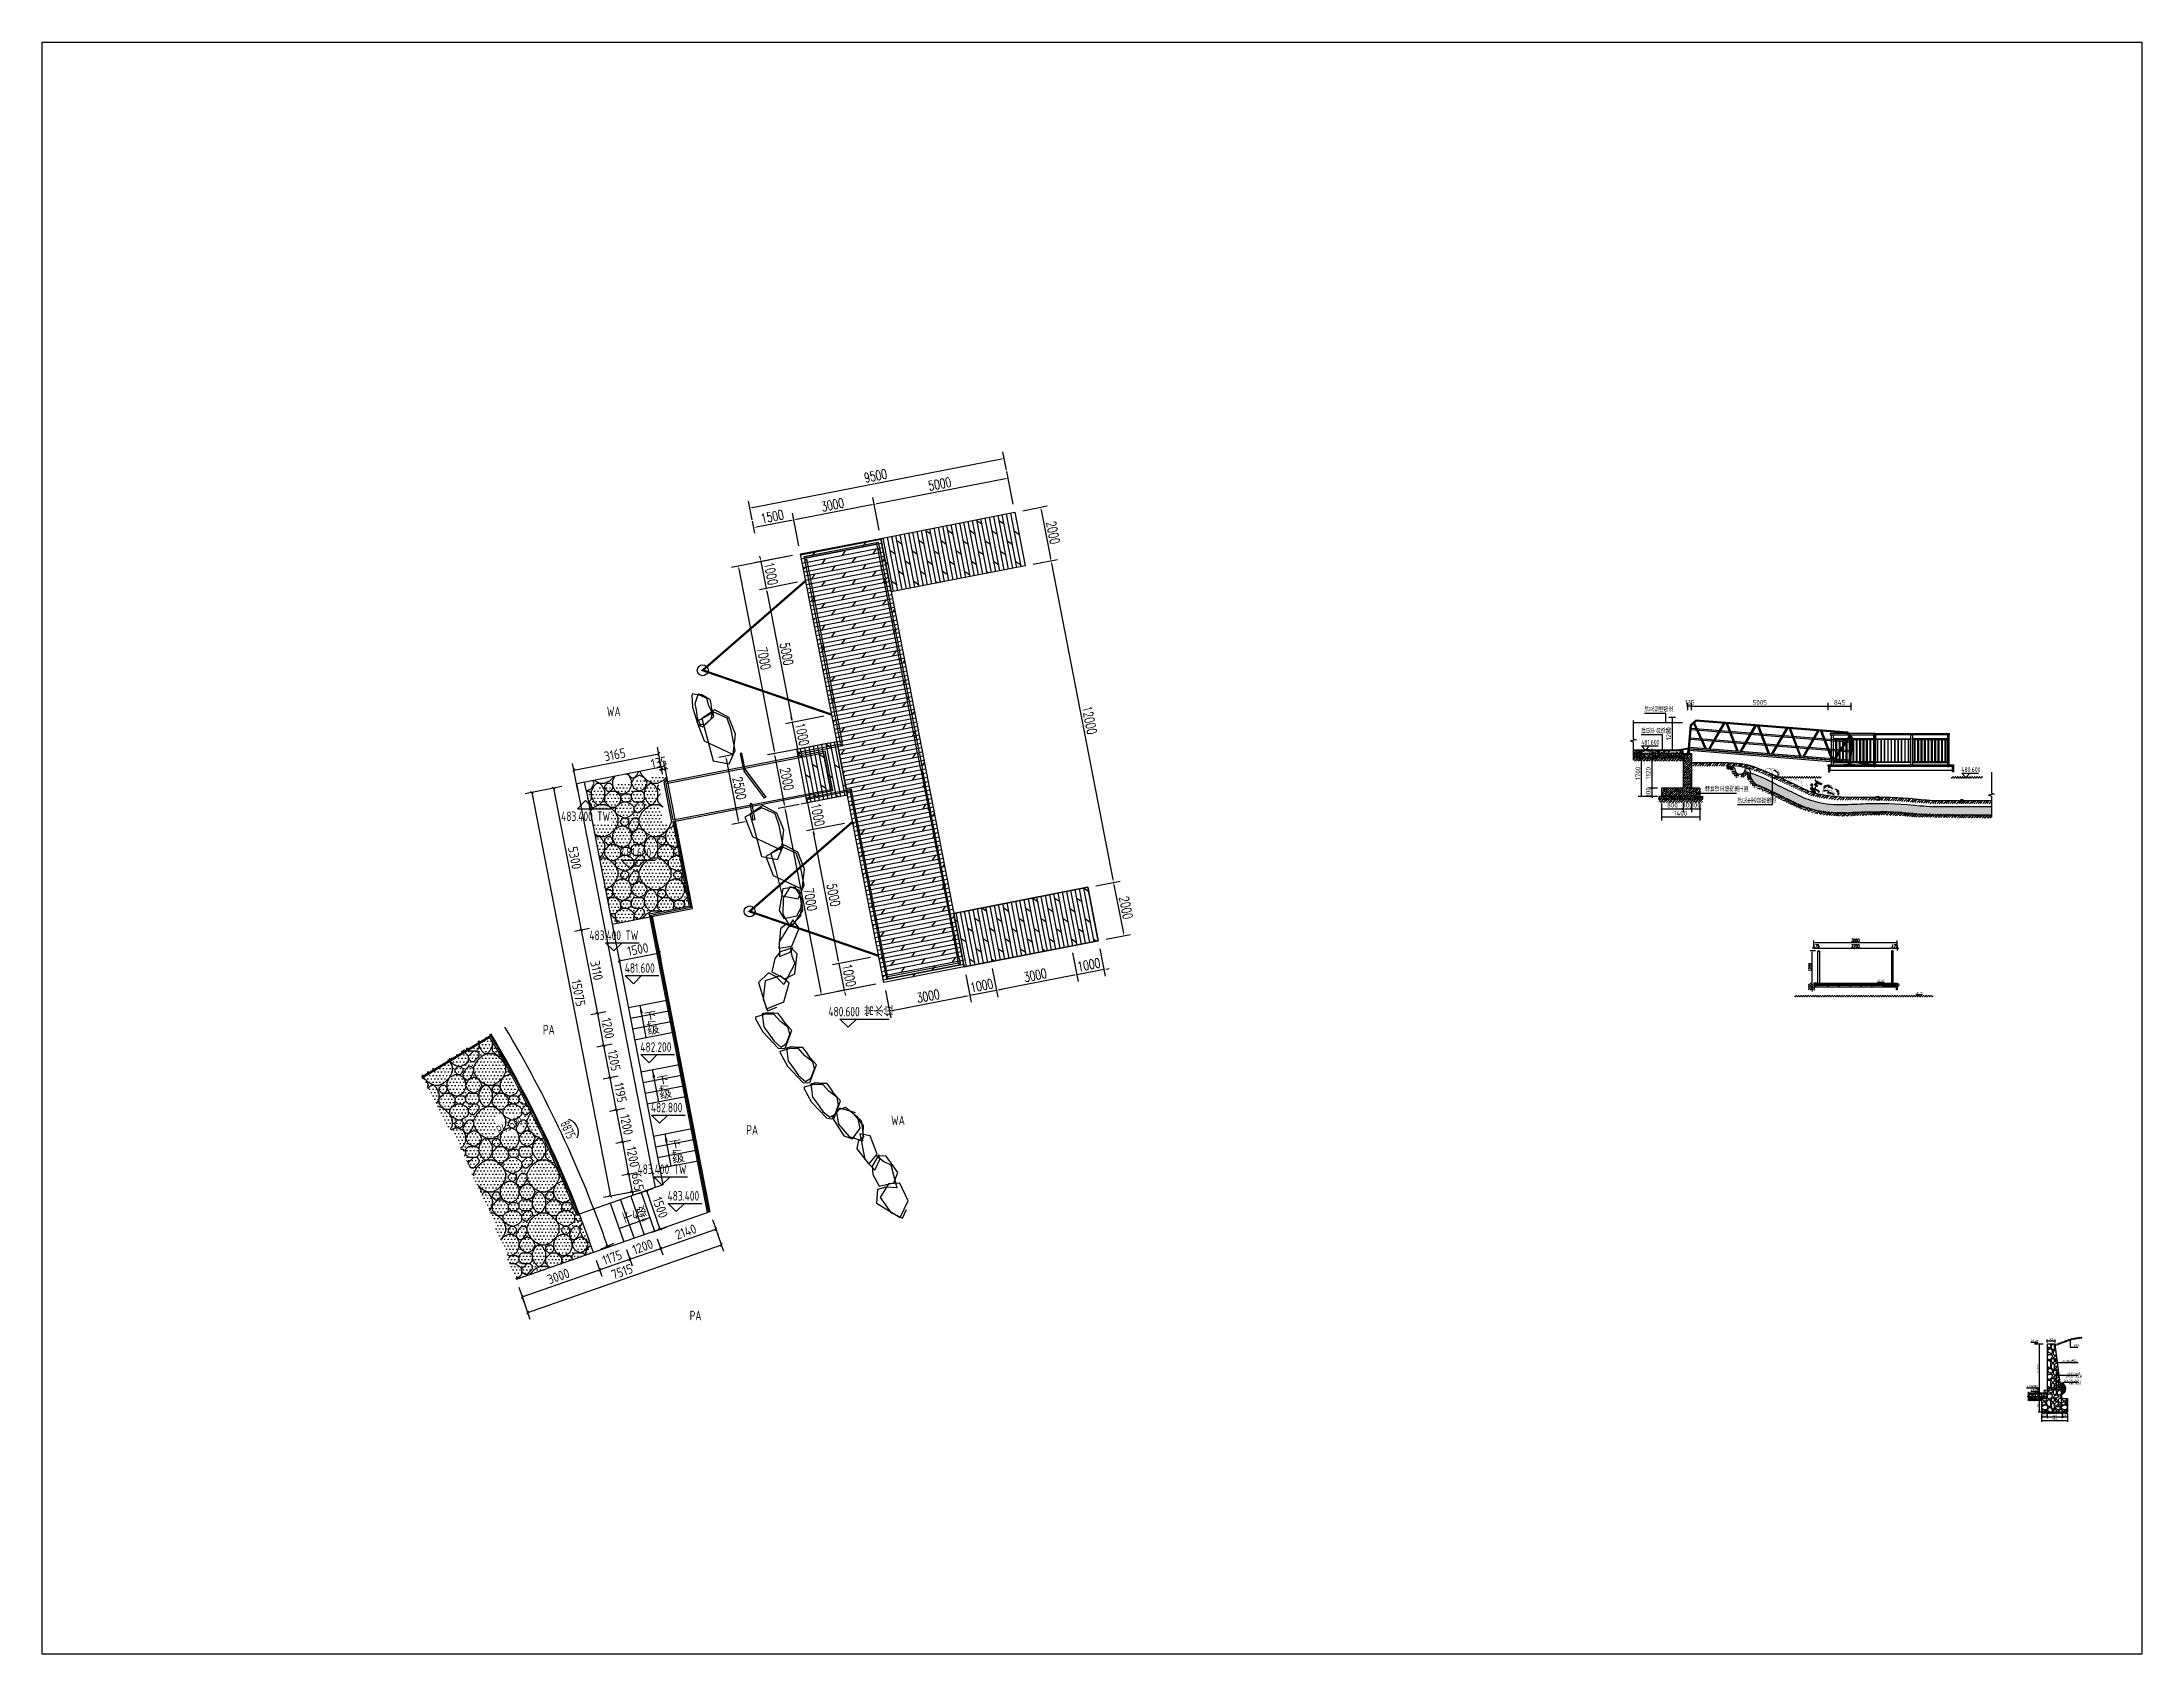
# Model space of a CAD drawing. Extents: x -16492 to 345596, y -4133 to 400729.
# Drawn here: x -16492 to 60461, y 51738 to 110809 of the extents above; entities that cross this region are included whole.
import ezdxf

# ---------------------------------------------------------------- set-up
doc = ezdxf.new("R2010")
doc.units = 0
doc.header["$LTSCALE"] = 10
doc.header["$MEASUREMENT"] = 0
doc.linetypes.add('CENTER2', pattern=[28.575, 19.05, -3.175, 3.175, -3.175])
doc.linetypes.add('DASH', pattern=[0.35, 0.25, -0.1])
for name, color, linetype in [('0-01', 1, 'Continuous'), ('0-02', 2, 'Continuous'), ('0-04', 4, 'Continuous'), ('0-08', 8, 'Continuous'), ('0-剖面', 30, 'Continuous'), ('0-园建', 30, 'Continuous'), ('0-填充', 8, 'Continuous'), ('0-护栏', 1, 'Continuous'), ('0-铺装', 8, 'Continuous'), ('00-HATCH(填充)', 250, 'Continuous'), ('11-05-景石', 2, 'Continuous'), ('DIM-ELEV', 3, 'Continuous'), ('DIM-LEAD', 3, 'Continuous'), ('PUB_DIM', 3, 'Continuous'), ('PUB_HATCH', 8, 'Continuous'), ('PUB_TEXT', 7, 'Continuous'), ('W-_ANTICOLLISION防撞措施', 6, 'Continuous'), ('W-bridge approach引桥', 4, 'Continuous'), ('W-PLASTIC_RAILINGS塑木栏杆', 6, 'Continuous'), ('W-STEEL_FRAME钢架', 3, 'Continuous'), ('W-STEEL_KEEL钢龙骨', 5, 'Continuous'), ('W-WOOD_FLOOR木地板', 30, 'Continuous'), ('木地板', 32, 'Continuous')]:
    doc.layers.add(name, color=color, linetype=linetype)
doc.styles.add('_ANNOTATION', font='@TSSDENG-SPI.SHX', dxfattribs={"width": 0.75, "bigfont": '@HZTXT-SPI.SHX'})
doc.styles.add('_DIMTXT', font='@TSSDENG-SPI.SHX', dxfattribs={"width": 0.75, "bigfont": '@HZTXT-SPI.SHX'})
doc.styles.get("Standard").update_dxf_attribs({"font": 'gbenor.shx', "bigfont": 'gbcbig.shx'})
doc.styles.add('STANDARD_T3', font='simplex.shx', dxfattribs={"width": 0.7, "bigfont": 'gbcbig.shx'})
doc.dimstyles.new('_LINEAR$$100', dxfattribs={"dimscale": 100, "dimtxt": 3.5, "dimasz": 1, "dimexe": 2.5, "dimexo": 3, "dimgap": 1, "dimtad": 1, "dimdec": 0, "dimrnd": 5, "dimzin": 0, "dimdsep": 46, "dimtxsty": 'Standard', "dimblk": 'ARCHTICK', "dimblk1": 'ARCHTICK', "dimblk2": 'ARCHTICK', "dimcen": 0.09, "dimclrt": 7, "dimazin": 2, "dimtfac": 1, "dimtdec": 0, "dimtix": 1, "dimtmove": 2, "dimatfit": 3, "dimfxl": 1, "dimtolj": 1, "dimtzin": 0, "dimarcsym": 2})
doc.dimstyles.new('_LINEAR$$20', dxfattribs={"dimscale": 20, "dimtxt": 3.5, "dimasz": 1, "dimexe": 2.5, "dimexo": 3, "dimgap": 1, "dimtad": 1, "dimdec": 0, "dimrnd": 5, "dimzin": 0, "dimdsep": 46, "dimtxsty": 'Standard', "dimblk": 'ARCHTICK', "dimblk1": 'ARCHTICK', "dimblk2": 'ARCHTICK', "dimcen": 0.09, "dimclrt": 7, "dimazin": 2, "dimtfac": 1, "dimtdec": 0, "dimtix": 1, "dimtmove": 2, "dimatfit": 3, "dimfxl": 1, "dimtolj": 1, "dimtzin": 0, "dimarcsym": 2})
doc.dimstyles.new('_LINEAR$$50', dxfattribs={"dimscale": 50, "dimtxt": 3.5, "dimasz": 1, "dimexe": 2.5, "dimexo": 3, "dimgap": 1, "dimtad": 1, "dimdec": 0, "dimrnd": 5, "dimzin": 0, "dimdsep": 46, "dimtxsty": 'Standard', "dimblk": 'ARCHTICK', "dimblk1": 'ARCHTICK', "dimblk2": 'ARCHTICK', "dimcen": 0.09, "dimclrt": 7, "dimazin": 2, "dimtfac": 1, "dimtdec": 0, "dimtix": 1, "dimtmove": 2, "dimatfit": 3, "dimfxl": 1, "dimtolj": 1, "dimtzin": 0, "dimarcsym": 2})
doc.dimstyles.new('W&&100', dxfattribs={"dimtxt": 350, "dimasz": 100, "dimexe": 250, "dimexo": 300, "dimgap": 100, "dimtad": 1, "dimdec": 0, "dimzin": 0, "dimdsep": 46, "dimtxsty": 'STANDARD_T3', "dimcen": 0.09, "dimclrd": 1, "dimclre": 1, "dimclrt": 7, "dimazin": 2, "dimtfac": 1, "dimtdec": 0, "dimtix": 1, "dimtmove": 2, "dimatfit": 3, "dimfxl": 100, "dimtolj": 1, "dimtzin": 0, "dimarcsym": 0})
doc.dimstyles.new('W&&20', dxfattribs={"dimtxt": 70, "dimasz": 20, "dimexe": 50, "dimexo": 60, "dimgap": 20, "dimtad": 1, "dimdec": 0, "dimzin": 0, "dimdsep": 46, "dimtxsty": 'STANDARD_T3', "dimcen": 0.09, "dimclrd": 1, "dimclre": 1, "dimclrt": 7, "dimazin": 2, "dimtfac": 1, "dimtdec": 0, "dimtix": 1, "dimtmove": 2, "dimatfit": 3, "dimfxl": 100, "dimtolj": 1, "dimtzin": 0, "dimarcsym": 0})
doc.dimstyles.new('W&&30', dxfattribs={"dimtxt": 105, "dimasz": 30, "dimexe": 75, "dimexo": 90, "dimgap": 30, "dimtad": 1, "dimdec": 0, "dimzin": 0, "dimdsep": 46, "dimtxsty": 'STANDARD_T3', "dimcen": 0.09, "dimclrd": 1, "dimclre": 1, "dimclrt": 7, "dimazin": 2, "dimtfac": 1, "dimtdec": 0, "dimtix": 1, "dimtmove": 2, "dimatfit": 3, "dimfxl": 100, "dimtolj": 1, "dimtzin": 0, "dimarcsym": 0})
pattern_1 = [(0, (-7366.78, -25552.02), (0, 158.7484), []), (45, (-7366.78, -25552), (-317.4966, 317.4966), [224.504, -449.008])]

msp = doc.modelspace()

# ---------------------------------------------------------------- texts
at = {"layer": 'DIM-ELEV', "color": 7, "style": '_ANNOTATION', "width": 0.75}
for s, height, p in [('481.600 ', 175, (42110.5, 85061.9)), ('480.600 ', 175, (53845, 84061.9)), ('483.400 TW', 350, (2534, 82260.3)), ('481.600 ', 350, (4730.6, 80927.6)), ('483.400 TW', 350, (3567.3, 77900.1)), ('481.600 ', 350, (4861.8, 76699.7)), ('481.000 ', 70, (50763.7, 76383.3, 0)), ('480.600 常水位', 350, (12325.2, 75103)), ('480.600 ', 70, (52165.5, 75930.9)), ('482.200 ', 350, (5434.9, 73803.4)), ('482.800 ', 350, (5821.1, 71588.2)), ('483.400 TW', 350, (5332.4, 69327.7)), ('483.400 ', 350, (6431.7, 68352.3)), ('见平面图', 70, (56387.7, 63175.5)), ('见平面图', 70, (56387.7, 61375.5))]:
    msp.add_text(s, height=height, dxfattribs=at).set_placement(p)
at = {"layer": 'DIM-LEAD', "color": 7, "style": '_ANNOTATION', "width": 0.75}
for s, height, p in [('详见挡墙做法', 175, (42225.2, 86257.8)), ('详见平台做法', 175, (42106.7, 85470.1)), ('墙体详见结构施工图', 175, (44448.4, 83338.7)), ('详见生态驳岸做法', 175, (45635.8, 82909.8)), ('现状土', 70, (57963.6, 63002.4)), ('%%C20-30碎石滤水包', 70, (57614.5, 61716.3)), ('@2000梅花状布置', 70, (57656.9, 61863.5)), ('%%C50PVC泄水管', 70, (57730.5, 61973.5)), ('外包2层无纺布', 70, (57777.7, 61606.3))]:
    msp.add_text(s, height=height, dxfattribs=at).set_placement(p)
at = {"layer": 'DIM-LEAD', "color": 7, "width": 0.75}
for s, p in [('400~300当地块石砌筑', (57514.7, 62437.9)), ('详见地面铺装做法', (56232.1, 61502.3))]:
    msp.add_text(s, height=70, dxfattribs=at).set_placement(p)
at = {"layer": 'PUB_DIM', "color": 7, "style": '_ANNOTATION', "width": 0.75}
for s, height, rotation, p in [('下4级', 350, 281.006765, (5569.9, 75272.4)), ('下4级', 350, 281.006765, (6028.1, 72916.5)), ('下4级', 350, 281.006765, (6486.3, 70560.7)), ('下4级', 350, 19.275032, (4865.6, 67512.8)), ('i=5%', 70, 5.204886, (57083.5, 61501.3))]:
    msp.add_text(s, height=height, rotation=rotation, dxfattribs=at).set_placement(p)
at = {"layer": 'PUB_DIM', "color": 7, "width": 0.75}
for s, rotation, p in [('R43500', 26.24086, (277.7, 70741)), ('8875', 295.127386, (2485, 71177.2))]:
    msp.add_text(s, height=350, rotation=rotation, dxfattribs=at).set_placement(p)
at = {"layer": 'PUB_TEXT', "style": '_DIMTXT', "width": 0.75}
for s, p in [('WA', (4206.7, 86103.9)), ('PA', (1865.5, 74443)), ('PA', (9316.5, 70766.4)), ('WA', (14622, 71121.1)), ('PA', (7243.4, 63967.3))]:
    msp.add_text(s, height=350, dxfattribs=at).set_placement(p)

# ---------------------------------------------------------------- blocks, each defined once
blk = doc.blocks.new('*U244')
at = {"layer": 'W-STEEL_KEEL钢龙骨'}
blk.add_lwpolyline([(-25, -25), (25, -25), (25, 25), (-25, 25)], close=True, dxfattribs=at)
blk = doc.blocks.new('*U245')
at = {"layer": 'W-STEEL_FRAME钢架', "color": 0, "linetype": 'ByBlock', "lineweight": -2, "transparency": 16777216}
for p in [(0, 0), (400, 0), (800, 0), (1200, 0), (1600, 0), (2000, 0)]:
    blk.add_blockref('*U244', p, dxfattribs=at)
blk = doc.blocks.new('*D246')
at = {"layer": 'Defpoints', "color": 0, "transparency": 16777216}
for p in [(51489, 77805, 0), (48439, 77503), (51489, 77524, 0)]:
    blk.add_point(p, dxfattribs=at)
at = {"layer": 'W-STEEL_FRAME钢架', "color": 1, "lineweight": -2, "transparency": 16777216}
for p, q in [((48439, 77593, 0), (48439, 77880, 0)), ((48469, 77805, 0), (51459, 77805, 0)), ((51489, 77614, 0), (51489, 77880, 0))]:
    blk.add_line(p, q, dxfattribs=at)
at = {"layer": 'W-STEEL_FRAME钢架', "color": 1, "transparency": 16777216}
for points in [[(48469, 77810, 0), (48469, 77800, 0), (48439, 77805, 0)], [(51459, 77810, 0), (51459, 77800, 0), (51489, 77805, 0)]]:
    blk.add_solid(points, dxfattribs=at)
at = {"layer": 'W-STEEL_FRAME钢架', "color": 7, "transparency": 16777216, "insert": (49964, 77887, 0), "char_height": 105, "attachment_point": 5, "style": 'STANDARD_T3'}
blk.add_mtext('\\A1;3050', dxfattribs=at)
blk = doc.blocks.new('*D247')
at = {"layer": 'Defpoints', "color": 0, "transparency": 16777216}
for p in [(48441, 76280, 0), (48380, 76080, 0), (48441, 76080, 0)]:
    blk.add_point(p, dxfattribs=at)
at = {"layer": 'W-STEEL_FRAME钢架', "color": 1, "lineweight": -2, "transparency": 16777216}
for p, q in [((48351, 76280, 0), (48305, 76280, 0)), ((48380, 76310, 0), (48380, 76340, 0)), ((48380, 76280, 0), (48380, 76080, 0)), ((48351, 76080, 0), (48305, 76080, 0)), ((48380, 76050, 0), (48380, 76020, 0))]:
    blk.add_line(p, q, dxfattribs=at)
at = {"layer": 'W-STEEL_FRAME钢架', "color": 1, "transparency": 16777216}
for points in [[(48375, 76310, 0), (48385, 76310, 0), (48380, 76280, 0)], [(48375, 76050, 0), (48385, 76050, 0), (48380, 76080, 0)]]:
    blk.add_solid(points, dxfattribs=at)
at = {"layer": 'W-STEEL_FRAME钢架', "color": 7, "transparency": 16777216, "insert": (48297, 76180, 0), "char_height": 105, "attachment_point": 5, "rotation": 90, "style": 'STANDARD_T3'}
blk.add_mtext('\\A1;200', dxfattribs=at)
blk = doc.blocks.new('_ArchTick')
at = {"color": 0, "linetype": 'ByBlock', "const_width": 0.4}
blk.add_lwpolyline([(-0.5, -0.5), (0.5, 0.5)], dxfattribs=at)
blk = doc.blocks.new('*D390')
at = {"layer": 'Defpoints', "color": 0, "transparency": 16777216}
for p in [(3716, 66451), (884, 65460), (3938, 65816)]:
    blk.add_point(p, dxfattribs=at)
at = {"layer": 'PUB_DIM', "color": 0, "lineweight": -2, "transparency": 16777216}
for p, q in [((1106, 64825), (3938, 65816)), ((3815, 66167), (4021, 65580)), ((983, 65177), (1188, 64589))]:
    blk.add_line(p, q, dxfattribs=at)
at = {"layer": 'PUB_DIM', "color": 0, "lineweight": -2, "transparency": 16777216, "xscale": 100, "yscale": 100, "zscale": 100}
for p, rotation in [((3938, 65816), 19.2750304506777), ((1106, 64825), 199.2750304506777)]:
    blk.add_blockref('_ArchTick', p, dxfattribs=dict(at, rotation=rotation))
at = {"layer": 'PUB_DIM', "color": 7, "transparency": 16777216, "insert": (2431, 65580), "char_height": 350, "attachment_point": 5, "rotation": 19.27503}
blk.add_mtext('\\A1;3000', dxfattribs=at)
blk = doc.blocks.new('*D391')
at = {"layer": 'Defpoints', "color": 0, "transparency": 16777216}
for p in [(3716, 66451), (4825, 66838), (5047, 66203)]:
    blk.add_point(p, dxfattribs=at)
at = {"layer": 'PUB_DIM', "color": 0, "lineweight": -2, "transparency": 16777216}
for p, q in [((3938, 65816), (5047, 66203)), ((4924, 66555), (5129, 65967)), ((3815, 66167), (4021, 65580))]:
    blk.add_line(p, q, dxfattribs=at)
at = {"layer": 'PUB_DIM', "color": 0, "lineweight": -2, "transparency": 16777216, "xscale": 100, "yscale": 100, "zscale": 100}
for p, rotation in [((5047, 66203), 19.27503045173628), ((3938, 65816), 199.2750304517363)]:
    blk.add_blockref('_ArchTick', p, dxfattribs=dict(at, rotation=rotation))
at = {"layer": 'PUB_DIM', "color": 7, "transparency": 16777216, "insert": (4402, 66269), "char_height": 350, "attachment_point": 5, "rotation": 19.27503}
blk.add_mtext('\\A1;1175', dxfattribs=at)
blk = doc.blocks.new('*D392')
at = {"layer": 'Defpoints', "color": 0, "transparency": 16777216}
for p in [(5957, 67234), (4825, 66838), (6179, 66599)]:
    blk.add_point(p, dxfattribs=at)
at = {"layer": 'PUB_DIM', "color": 0, "lineweight": -2, "transparency": 16777216}
for p, q in [((6056, 66951), (6262, 66363)), ((4924, 66555), (5129, 65967)), ((5047, 66203), (6179, 66599))]:
    blk.add_line(p, q, dxfattribs=at)
at = {"layer": 'PUB_DIM', "color": 0, "lineweight": -2, "transparency": 16777216, "xscale": 100, "yscale": 100, "zscale": 100}
for p, rotation in [((5047, 66203), 199.2750304501743), ((6179, 66599), 19.27503045017435)]:
    blk.add_blockref('_ArchTick', p, dxfattribs=dict(at, rotation=rotation))
at = {"layer": 'PUB_DIM', "color": 7, "transparency": 16777216, "insert": (5522, 66661), "char_height": 350, "attachment_point": 5, "rotation": 19.27503}
blk.add_mtext('\\A1;1200', dxfattribs=at)
blk = doc.blocks.new('*D393')
at = {"layer": 'Defpoints', "color": 0, "transparency": 16777216}
for p in [(7978, 67941), (5957, 67234), (8200, 67306)]:
    blk.add_point(p, dxfattribs=at)
at = {"layer": 'PUB_DIM', "color": 0, "lineweight": -2, "transparency": 16777216}
for p, q in [((6056, 66951), (6262, 66363)), ((6179, 66599), (8200, 67306)), ((8077, 67658), (8283, 67070))]:
    blk.add_line(p, q, dxfattribs=at)
at = {"layer": 'PUB_DIM', "color": 0, "lineweight": -2, "transparency": 16777216, "xscale": 100, "yscale": 100, "zscale": 100}
for p, rotation in [((8200, 67306), 19.27503045096988), ((6179, 66599), 199.2750304509699)]:
    blk.add_blockref('_ArchTick', p, dxfattribs=dict(at, rotation=rotation))
at = {"layer": 'PUB_DIM', "color": 7, "transparency": 16777216, "insert": (7099, 67212), "char_height": 350, "attachment_point": 5, "rotation": 19.27503}
blk.add_mtext('\\A1;2140', dxfattribs=at)
blk = doc.blocks.new('*D394')
at = {"layer": 'Defpoints', "color": 0, "transparency": 16777216}
for p in [(7978, 67941), (8402, 66731), (884, 65460)]:
    blk.add_point(p, dxfattribs=at)
at = {"layer": 'PUB_DIM', "color": 0, "lineweight": -2, "transparency": 16777216}
for p, q in [((8077, 67658), (8484, 66495)), ((1307, 64250), (8402, 66731)), ((983, 65177), (1390, 64014))]:
    blk.add_line(p, q, dxfattribs=at)
at = {"layer": 'PUB_DIM', "color": 0, "lineweight": -2, "transparency": 16777216, "xscale": 100, "yscale": 100, "zscale": 100}
for p, rotation in [((8402, 66731), 19.27503395312139), ((1307, 64250), 199.2750339531214)]:
    blk.add_blockref('_ArchTick', p, dxfattribs=dict(at, rotation=rotation))
at = {"layer": 'PUB_DIM', "color": 7, "transparency": 16777216, "insert": (4764, 65750), "char_height": 350, "attachment_point": 5, "rotation": 19.27503}
blk.add_mtext('\\A1;7515', dxfattribs=at)
blk = doc.blocks.new('*D395')
at = {"layer": 'Defpoints', "color": 0, "transparency": 16777216}
for p in [(6349, 84174), (6306, 83691), (6438, 83716)]:
    blk.add_point(p, dxfattribs=at)
at = {"layer": 'PUB_DIM', "color": 0, "lineweight": -2, "transparency": 16777216}
for p, q in [((6217, 84148), (6118, 84129)), ((6248, 83985), (6169, 84394)), ((6217, 84148), (6349, 84174)), ((6381, 84011), (6301, 84419)), ((6349, 84174), (6447, 84193))]:
    blk.add_line(p, q, dxfattribs=at)
at = {"layer": 'PUB_DIM', "color": 0, "lineweight": -2, "transparency": 16777216, "xscale": 100, "yscale": 100, "zscale": 100}
for p, rotation in [((6217, 84148), 11.00676508225179), ((6349, 84174), 191.0067650822518)]:
    blk.add_blockref('_ArchTick', p, dxfattribs=dict(at, rotation=rotation))
at = {"layer": 'PUB_DIM', "color": 7, "transparency": 16777216, "insert": (6113, 84407), "char_height": 350, "attachment_point": 5, "rotation": 11.00677}
blk.add_mtext('\\A1;135', dxfattribs=at)
blk = doc.blocks.new('*D396')
at = {"layer": 'Defpoints', "color": 0, "transparency": 16777216}
for p in [(5608, 69434), (5132, 68665), (5735, 68782)]:
    blk.add_point(p, dxfattribs=at)
at = {"layer": 'PUB_DIM', "color": 0, "lineweight": -2, "transparency": 16777216}
for p, q in [((5314, 69376), (4760, 69269)), ((5005, 69316), (4986, 69414)), ((5005, 69316), (5132, 68665)), ((5440, 68725), (4886, 68617)), ((5132, 68665), (5151, 68567))]:
    blk.add_line(p, q, dxfattribs=at)
at = {"layer": 'PUB_DIM', "color": 0, "lineweight": -2, "transparency": 16777216, "xscale": 100, "yscale": 100, "zscale": 100}
for p, rotation in [((5005, 69316), 281.0067650815216), ((5132, 68665), 101.0067650815216)]:
    blk.add_blockref('_ArchTick', p, dxfattribs=dict(at, rotation=rotation))
at = {"layer": 'PUB_DIM', "color": 7, "transparency": 16777216, "insert": (5338, 69043), "char_height": 350, "attachment_point": 5, "rotation": 281.00677}
blk.add_mtext('\\A1;665', dxfattribs=at)
blk = doc.blocks.new('*D397')
at = {"layer": 'Defpoints', "color": 0, "transparency": 16777216}
for p in [(5379, 70612), (5005, 69316), (5608, 69434)]:
    blk.add_point(p, dxfattribs=at)
at = {"layer": 'PUB_DIM', "color": 0, "lineweight": -2, "transparency": 16777216}
for p, q in [((5085, 70554), (4530, 70446)), ((4776, 70494), (5005, 69316)), ((5314, 69376), (4760, 69269))]:
    blk.add_line(p, q, dxfattribs=at)
at = {"layer": 'PUB_DIM', "color": 0, "lineweight": -2, "transparency": 16777216, "xscale": 100, "yscale": 100, "zscale": 100}
for p, rotation in [((4776, 70494), 101.0067650819432), ((5005, 69316), 281.0067650819432)]:
    blk.add_blockref('_ArchTick', p, dxfattribs=dict(at, rotation=rotation))
at = {"layer": 'PUB_DIM', "color": 7, "transparency": 16777216, "insert": (5160, 69958), "char_height": 350, "attachment_point": 5, "rotation": 281.00677}
blk.add_mtext('\\A1;1200', dxfattribs=at)
blk = doc.blocks.new('*D398')
at = {"layer": 'Defpoints', "color": 0, "transparency": 16777216}
for p in [(5150, 71789), (4776, 70494), (5379, 70612)]:
    blk.add_point(p, dxfattribs=at)
at = {"layer": 'PUB_DIM', "color": 0, "lineweight": -2, "transparency": 16777216}
for p, q in [((4856, 71732), (4301, 71624)), ((4547, 71672), (4776, 70494)), ((5085, 70554), (4530, 70446))]:
    blk.add_line(p, q, dxfattribs=at)
at = {"layer": 'PUB_DIM', "color": 0, "lineweight": -2, "transparency": 16777216, "xscale": 100, "yscale": 100, "zscale": 100}
for p, rotation in [((4547, 71672), 101.0067650805848), ((4776, 70494), 281.0067650805847)]:
    blk.add_blockref('_ArchTick', p, dxfattribs=dict(at, rotation=rotation))
at = {"layer": 'PUB_DIM', "color": 7, "transparency": 16777216, "insert": (4931, 71136), "char_height": 350, "attachment_point": 5, "rotation": 281.00677}
blk.add_mtext('\\A1;1200', dxfattribs=at)
blk = doc.blocks.new('*D399')
at = {"layer": 'Defpoints', "color": 0, "transparency": 16777216}
for p in [(4922, 72964), (4547, 71672), (5150, 71789)]:
    blk.add_point(p, dxfattribs=at)
at = {"layer": 'PUB_DIM', "color": 0, "lineweight": -2, "transparency": 16777216}
for p, q in [((4627, 72907), (4073, 72799)), ((4318, 72847), (4547, 71672)), ((4856, 71732), (4301, 71624))]:
    blk.add_line(p, q, dxfattribs=at)
at = {"layer": 'PUB_DIM', "color": 0, "lineweight": -2, "transparency": 16777216, "xscale": 100, "yscale": 100, "zscale": 100}
for p, rotation in [((4318, 72847), 101.0067650825364), ((4547, 71672), 281.0067650825364)]:
    blk.add_blockref('_ArchTick', p, dxfattribs=dict(at, rotation=rotation))
at = {"layer": 'PUB_DIM', "color": 7, "transparency": 16777216, "insert": (4702, 72312), "char_height": 350, "attachment_point": 5, "rotation": 281.00677}
blk.add_mtext('\\A1;1195', dxfattribs=at)
blk = doc.blocks.new('*D400')
at = {"layer": 'Defpoints', "color": 0, "transparency": 16777216}
for p in [(4692, 74145), (4318, 72847), (4922, 72964)]:
    blk.add_point(p, dxfattribs=at)
at = {"layer": 'PUB_DIM', "color": 0, "lineweight": -2, "transparency": 16777216}
for p, q in [((4397, 74088), (3843, 73980)), ((4088, 74028), (4318, 72847)), ((4627, 72907), (4073, 72799))]:
    blk.add_line(p, q, dxfattribs=at)
at = {"layer": 'PUB_DIM', "color": 0, "lineweight": -2, "transparency": 16777216, "xscale": 100, "yscale": 100, "zscale": 100}
for p, rotation in [((4088, 74028), 101.0067650805407), ((4318, 72847), 281.0067650805407)]:
    blk.add_blockref('_ArchTick', p, dxfattribs=dict(at, rotation=rotation))
at = {"layer": 'PUB_DIM', "color": 7, "transparency": 16777216, "insert": (4473, 73490), "char_height": 350, "attachment_point": 5, "rotation": 281.00677}
blk.add_mtext('\\A1;1205', dxfattribs=at)
blk = doc.blocks.new('*D401')
at = {"layer": 'Defpoints', "color": 0, "transparency": 16777216}
for p in [(4463, 75323), (4088, 74028), (4692, 74145)]:
    blk.add_point(p, dxfattribs=at)
at = {"layer": 'PUB_DIM', "color": 0, "lineweight": -2, "transparency": 16777216}
for p, q in [((4168, 75266), (3614, 75158)), ((3859, 75206), (4088, 74028)), ((4397, 74088), (3843, 73980))]:
    blk.add_line(p, q, dxfattribs=at)
at = {"layer": 'PUB_DIM', "color": 0, "lineweight": -2, "transparency": 16777216, "xscale": 100, "yscale": 100, "zscale": 100}
for p, rotation in [((3859, 75206), 101.0067650813998), ((4088, 74028), 281.0067650813998)]:
    blk.add_blockref('_ArchTick', p, dxfattribs=dict(at, rotation=rotation))
at = {"layer": 'PUB_DIM', "color": 7, "transparency": 16777216, "insert": (4244, 74669), "char_height": 350, "attachment_point": 5, "rotation": 281.00677}
blk.add_mtext('\\A1;1200', dxfattribs=at)
blk = doc.blocks.new('*D402')
at = {"layer": 'Defpoints', "color": 0, "transparency": 16777216}
for p in [(3869, 78377), (3859, 75206), (4463, 75323)]:
    blk.add_point(p, dxfattribs=at)
at = {"layer": 'PUB_DIM', "color": 0, "lineweight": -2, "transparency": 16777216}
for p, q in [((3574, 78319), (3020, 78211)), ((3265, 78259), (3859, 75206)), ((4168, 75266), (3614, 75158))]:
    blk.add_line(p, q, dxfattribs=at)
at = {"layer": 'PUB_DIM', "color": 0, "lineweight": -2, "transparency": 16777216, "xscale": 100, "yscale": 100, "zscale": 100}
for p, rotation in [((3265, 78259), 101.0067650815406), ((3859, 75206), 281.0067650815406)]:
    blk.add_blockref('_ArchTick', p, dxfattribs=dict(at, rotation=rotation))
at = {"layer": 'PUB_DIM', "color": 7, "transparency": 16777216, "insert": (3832, 76785), "char_height": 350, "attachment_point": 5, "rotation": 281.00677}
blk.add_mtext('\\A1;3110', dxfattribs=at)
blk = doc.blocks.new('*D403')
at = {"layer": 'Defpoints', "color": 0, "transparency": 16777216}
for p in [(2857, 83579), (3265, 78259), (3869, 78377)]:
    blk.add_point(p, dxfattribs=at)
at = {"layer": 'PUB_DIM', "color": 0, "lineweight": -2, "transparency": 16777216}
for p, q in [((2562, 83522), (2008, 83414)), ((2254, 83462), (3265, 78259)), ((3574, 78319), (3020, 78211))]:
    blk.add_line(p, q, dxfattribs=at)
at = {"layer": 'PUB_DIM', "color": 0, "lineweight": -2, "transparency": 16777216, "xscale": 100, "yscale": 100, "zscale": 100}
for p, rotation in [((2254, 83462), 101.0067650815867), ((3265, 78259), 281.0067650815867)]:
    blk.add_blockref('_ArchTick', p, dxfattribs=dict(at, rotation=rotation))
at = {"layer": 'PUB_DIM', "color": 7, "transparency": 16777216, "insert": (3029, 80913), "char_height": 350, "attachment_point": 5, "rotation": 281.00677}
blk.add_mtext('\\A1;5300', dxfattribs=at)
blk = doc.blocks.new('*D404')
at = {"layer": 'Defpoints', "color": 0, "transparency": 16777216}
for p in [(2857, 83579), (4335, 68510), (5735, 68782)]:
    blk.add_point(p, dxfattribs=at)
at = {"layer": 'PUB_DIM', "color": 0, "lineweight": -2, "transparency": 16777216}
for p, q in [((2562, 83522), (1212, 83259)), ((1457, 83307), (4335, 68510)), ((5440, 68725), (4090, 68462))]:
    blk.add_line(p, q, dxfattribs=at)
at = {"layer": 'PUB_DIM', "color": 0, "lineweight": -2, "transparency": 16777216, "xscale": 100, "yscale": 100, "zscale": 100}
for p, rotation in [((1457, 83307), 101.0067650802088), ((4335, 68510), 281.0067650802088)]:
    blk.add_blockref('_ArchTick', p, dxfattribs=dict(at, rotation=rotation))
at = {"layer": 'PUB_DIM', "color": 7, "transparency": 16777216, "insert": (3166, 75961), "char_height": 350, "attachment_point": 5, "rotation": 281.00677}
blk.add_mtext('\\A1;15075', dxfattribs=at)
blk = doc.blocks.new('*D405')
at = {"layer": 'Defpoints', "color": 0, "transparency": 16777216}
for p in [(5085, 68518), (5580, 67102), (6154, 67303)]:
    blk.add_point(p, dxfattribs=at)
at = {"layer": 'PUB_DIM', "color": 0, "lineweight": -2, "transparency": 16777216}
for p, q in [((5368, 68617), (5894, 68801)), ((5658, 68719), (6154, 67303)), ((5863, 67201), (6390, 67385))]:
    blk.add_line(p, q, dxfattribs=at)
at = {"layer": 'PUB_DIM', "color": 0, "lineweight": -2, "transparency": 16777216, "xscale": 100, "yscale": 100, "zscale": 100}
for p, rotation in [((5658, 68719), 109.2750346038566), ((6154, 67303), 289.2750346038566)]:
    blk.add_blockref('_ArchTick', p, dxfattribs=dict(at, rotation=rotation))
at = {"layer": 'PUB_DIM', "color": 7, "transparency": 16777216, "insert": (6166, 68102), "char_height": 350, "attachment_point": 5, "rotation": 289.27503}
blk.add_mtext('\\A1;1500', dxfattribs=at)
blk = doc.blocks.new('*D406')
at = {"layer": 'Defpoints', "color": 0, "transparency": 16777216}
for p in [(4523, 77850), (5995, 78136), (6132, 77432)]:
    blk.add_point(p, dxfattribs=at)
at = {"layer": 'PUB_DIM', "color": 0, "lineweight": -2, "transparency": 16777216}
for p, q in [((6053, 77842), (6180, 77186)), ((4580, 77556), (4708, 76900)), ((4660, 77145), (6132, 77432))]:
    blk.add_line(p, q, dxfattribs=at)
at = {"layer": 'PUB_DIM', "color": 0, "lineweight": -2, "transparency": 16777216, "xscale": 100, "yscale": 100, "zscale": 100}
for p, rotation in [((4660, 77145), 191.0067650803987), ((6132, 77432), 11.00676508039873)]:
    blk.add_blockref('_ArchTick', p, dxfattribs=dict(at, rotation=rotation))
at = {"layer": 'PUB_DIM', "color": 7, "transparency": 16777216, "insert": (5344, 77558), "char_height": 350, "attachment_point": 5, "rotation": 11.00677}
blk.add_mtext('\\A1;1500', dxfattribs=at)
blk = doc.blocks.new('*D407')
at = {"layer": 'Defpoints', "color": 0, "transparency": 16777216}
for p in [(6106, 84725), (6306, 83691), (3198, 83093)]:
    blk.add_point(p, dxfattribs=at)
at = {"layer": 'PUB_DIM', "color": 0, "lineweight": -2, "transparency": 16777216}
for p, q in [((2998, 84127), (6106, 84725)), ((6249, 83985), (6059, 84971)), ((3141, 83387), (2951, 84372))]:
    blk.add_line(p, q, dxfattribs=at)
at = {"layer": 'PUB_DIM', "color": 0, "lineweight": -2, "transparency": 16777216, "xscale": 100, "yscale": 100, "zscale": 100}
for p, rotation in [((6106, 84725), 10.89497771682121), ((2998, 84127), 190.8949777168212)]:
    blk.add_blockref('_ArchTick', p, dxfattribs=dict(at, rotation=rotation))
at = {"layer": 'PUB_DIM', "color": 7, "transparency": 16777216, "insert": (4500, 84696), "char_height": 350, "attachment_point": 5, "rotation": 10.89498}
blk.add_mtext('\\A1;3165', dxfattribs=at)
blk = doc.blocks.new('ss3')
for p, q in [((97070643, 25663292), (97070687, 25663262)), ((97070664, 25663271), (97070643, 25663292)), ((97070650, 25663252), (97070672, 25663241)), ((97070682, 25663228), (97070651, 25663246)), ((97070690, 25663253), (97070664, 25663271)), ((97070672, 25663241), (97070720, 25663211)), ((97070676, 25663076), (97070696, 25663083)), ((97070679, 25663081), (97070676, 25663076)), ((97070687, 25663094), (97070679, 25663081)), ((97070724, 25663199), (97070682, 25663228)), ((97070687, 25663262), (97070713, 25663245)), ((97070697, 25663103), (97070687, 25663094)), ((97070724, 25663227), (97070690, 25663253)), ((97070768, 25663122), (97070691, 25663011)), ((97070769, 25663117), (97070695, 25663004)), ((97070696, 25663083), (97070723, 25663087)), ((97070719, 25663110), (97070697, 25663103)), ((97070713, 25663245), (97070739, 25663218)), ((97070738, 25663106), (97070719, 25663110)), ((97070720, 25663211), (97070759, 25663177)), ((97070723, 25663087), (97070750, 25663096)), ((97070752, 25663198), (97070724, 25663227)), ((97070749, 25663175), (97070724, 25663199)), ((97070728, 25663248), (97070751, 25663234)), ((97070744, 25663234), (97070728, 25663248)), ((97070760, 25663092), (97070738, 25663106)), ((97070739, 25663218), (97070751, 25663203)), ((97070750, 25663221), (97070744, 25663234)), ((97070768, 25663152), (97070749, 25663175)), ((97070758, 25663203), (97070750, 25663221)), ((97070751, 25663234), (97070762, 25663225)), ((97070751, 25663203), (97070766, 25663179)), ((97070765, 25663170), (97070752, 25663198)), ((97070753, 25663124), (97070754, 25663130)), ((97070756, 25663108), (97070753, 25663124)), ((97070756, 25663130), (97070768, 25663121)), ((97070768, 25663084), (97070756, 25663108)), ((97070771, 25663167), (97070758, 25663203)), ((97070759, 25663177), (97070775, 25663155)), ((97070761, 25663113), (97070775, 25663120)), ((97070762, 25663225), (97070778, 25663203)), ((97070782, 25663138), (97070765, 25663170)), ((97070766, 25663179), (97070771, 25663167)), ((97070774, 25663136), (97070768, 25663152)), ((97070768, 25663121), (97070785, 25663115)), ((97070781, 25663061), (97070768, 25663084)), ((97070769, 25663120), (97070774, 25663136)), ((97070771, 25663120), (97070778, 25663097)), ((97070772, 25663118), (97070777, 25663134)), ((97070775, 25663155), (97070782, 25663138)), ((97070778, 25663203), (97070785, 25663186)), ((97070778, 25663137), (97070791, 25663175)), ((97070784, 25663172), (97070778, 25663137)), ((97070785, 25663152), (97070778, 25663137)), ((97070778, 25663137), (97070794, 25663149)), ((97070778, 25663097), (97070784, 25663077)), ((97070795, 25663136), (97070780, 25663131)), ((97070785, 25663186), (97070784, 25663172)), ((97070799, 25663160), (97070785, 25663152)), ((97070785, 25663115), (97070793, 25663108)), ((97070791, 25663175), (97070802, 25663192)), ((97070793, 25663108), (97070800, 25663089)), ((97070794, 25663149), (97070814, 25663162)), ((97070817, 25663143), (97070795, 25663136)), ((97070821, 25663178), (97070799, 25663160)), ((97070800, 25663089), (97070800, 25663065)), ((97070802, 25663192), (97070815, 25663201)), ((97070814, 25663162), (97070835, 25663170)), ((97070815, 25663201), (97070830, 25663201)), ((97070850, 25663158), (97070817, 25663143)), ((97070839, 25663190), (97070821, 25663178)), ((97070830, 25663201), (97070842, 25663201)), ((97070835, 25663170), (97070852, 25663174)), ((97070845, 25663200), (97070839, 25663190)), ((97070842, 25663201), (97070845, 25663200)), ((97070881, 25663161), (97070850, 25663158)), ((97070852, 25663174), (97070872, 25663172)), ((97070872, 25663172), (97070909, 25663164)), ((97070926, 25663159), (97070881, 25663161)), ((97070909, 25663164), (97070926, 25663159)), ((97070498, 25663018), (97070462, 25663012)), ((97070462, 25663012), (97070490, 25663014)), ((97070470, 25663048), (97070512, 25663037)), ((97070503, 25663042), (97070470, 25663048)), ((97070490, 25663014), (97070524, 25663010)), ((97070519, 25663017), (97070498, 25663018)), ((97070524, 25663032), (97070503, 25663042)), ((97070512, 25663037), (97070535, 25663026)), ((97070550, 25662906), (97070513, 25662900)), ((97070513, 25662900), (97070544, 25662904)), ((97070561, 25663006), (97070519, 25663017)), ((97070552, 25663020), (97070524, 25663032)), ((97070524, 25663010), (97070557, 25663000)), ((97070535, 25663026), (97070575, 25663000)), ((97070544, 25662904), (97070539, 25662905)), ((97070539, 25662905), (97070573, 25662891)), ((97070543, 25662913), (97070556, 25662919)), ((97070560, 25662908), (97070543, 25662913)), ((97070552, 25662903), (97070550, 25662906)), ((97070566, 25663022), (97070551, 25663021)), ((97070551, 25663021), (97070559, 25663016)), ((97070597, 25662882), (97070552, 25662903)), ((97070556, 25662919), (97070576, 25662921)), ((97070557, 25663000), (97070583, 25662987)), ((97070559, 25663016), (97070577, 25663015)), ((97070576, 25662908), (97070560, 25662908)), ((97070587, 25662986), (97070561, 25663006)), ((97070590, 25663011), (97070566, 25663022)), ((97070573, 25662891), (97070605, 25662879)), ((97070575, 25663000), (97070594, 25662982)), ((97070576, 25662921), (97070594, 25662909)), ((97070594, 25662897), (97070576, 25662908)), ((97070577, 25663015), (97070588, 25663008)), ((97070583, 25662987), (97070611, 25662963)), ((97070588, 25663008), (97070597, 25662992)), ((97070605, 25663003), (97070590, 25663011)), ((97070594, 25662982), (97070613, 25662963)), ((97070594, 25662909), (97070616, 25662893)), ((97070617, 25662876), (97070594, 25662897)), ((97070597, 25662992), (97070607, 25662980)), ((97070618, 25662863), (97070597, 25662882)), ((97070604, 25662812), (97070616, 25662834)), ((97070618, 25662986), (97070605, 25663003)), ((97070605, 25662879), (97070621, 25662866)), ((97070615, 25662837), (97070607, 25662821)), ((97070611, 25662963), (97070621, 25662953)), ((97070613, 25662963), (97070636, 25662942)), ((97070613, 25662861), (97070619, 25662845)), ((97070619, 25662845), (97070615, 25662837)), ((97070616, 25662893), (97070630, 25662887)), ((97070616, 25662834), (97070623, 25662845)), ((97070617, 25662920), (97070636, 25662927)), ((97070620, 25662925), (97070617, 25662920)), ((97070625, 25662859), (97070617, 25662876)), ((97070633, 25662964), (97070618, 25662986)), ((97070623, 25662845), (97070618, 25662863)), ((97070625, 25662832), (97070619, 25662815)), ((97070627, 25662938), (97070620, 25662925)), ((97070621, 25662953), (97070631, 25662941)), ((97070638, 25662854), (97070625, 25662832)), ((97070638, 25662947), (97070627, 25662938)), ((97070630, 25662847), (97070627, 25662881)), ((97070630, 25662887), (97070637, 25662883)), ((97070631, 25662808), (97070656, 25662855)), ((97070636, 25662945), (97070633, 25662964)), ((97070640, 25662914), (97070633, 25662926)), ((97070636, 25662927), (97070664, 25662932)), ((97070639, 25662971), (97070637, 25662961)), ((97070637, 25662961), (97070638, 25662947)), ((97070637, 25662883), (97070637, 25662871)), ((97070637, 25662871), (97070641, 25662860)), ((97070659, 25662954), (97070638, 25662947)), ((97070641, 25662860), (97070638, 25662854)), ((97070650, 25662978), (97070639, 25662971)), ((97070639, 25662865), (97070641, 25662890)), ((97070641, 25662890), (97070640, 25662914)), ((97070646, 25662917), (97070641, 25662928)), ((97070641, 25662850), (97070662, 25662876)), ((97070652, 25662893), (97070646, 25662917)), ((97070659, 25662978), (97070650, 25662978)), ((97070652, 25662876), (97070659, 25662904)), ((97070652, 25662863), (97070652, 25662893)), ((97070659, 25662904), (97070654, 25662930)), ((97070656, 25662855), (97070670, 25662855)), ((97070668, 25662972), (97070659, 25662978)), ((97070679, 25662950), (97070659, 25662954)), ((97070691, 25663011), (97070662, 25662981)), ((97070662, 25662875), (97070665, 25662906)), ((97070662, 25662876), (97070669, 25662884)), ((97070665, 25662906), (97070663, 25662932)), ((97070664, 25662932), (97070681, 25662937)), ((97070695, 25663004), (97070668, 25662972)), ((97070678, 25662966), (97070668, 25662972)), ((97070678, 25662886), (97070669, 25662883)), ((97070669, 25662884), (97070683, 25662883)), ((97070670, 25662855), (97070686, 25662878)), ((97070676, 25662951), (97070679, 25662958)), ((97070677, 25662855), (97070702, 25662886)), ((97070679, 25662958), (97070678, 25662966)), ((97070678, 25662856), (97070701, 25662850)), ((97070701, 25662936), (97070679, 25662950)), ((97070702, 25662898), (97070679, 25662883)), ((97070681, 25662937), (97070691, 25662938)), ((97070683, 25662883), (97070695, 25662889)), ((97070686, 25662878), (97070698, 25662891)), ((97070687, 25662867), (97070700, 25662866)), ((97070691, 25662938), (97070702, 25662930)), ((97070695, 25662889), (97070708, 25662892)), ((97070698, 25662891), (97070713, 25662874)), ((97070700, 25662866), (97070723, 25662856)), ((97070713, 25662925), (97070701, 25662936)), ((97070701, 25662850), (97070711, 25662853)), ((97070702, 25662930), (97070704, 25662921)), ((97070711, 25662906), (97070702, 25662898)), ((97070704, 25662921), (97070711, 25662906)), ((97070708, 25662892), (97070730, 25662894)), ((97070709, 25662891), (97070716, 25662894)), ((97070728, 25662880), (97070709, 25662891)), ((97070711, 25662889), (97070723, 25662872)), ((97070711, 25662853), (97070721, 25662854)), ((97070714, 25662913), (97070713, 25662925)), ((97070713, 25662874), (97070724, 25662851)), ((97070716, 25662894), (97070729, 25662902)), ((97070723, 25662872), (97070730, 25662855)), ((97070724, 25662851), (97070729, 25662833)), ((97070726, 25662914), (97070727, 25662920)), ((97070726, 25662914), (97070729, 25662920)), ((97070729, 25662898), (97070726, 25662914)), ((97070729, 25662902), (97070726, 25662914)), ((97070737, 25662867), (97070728, 25662880)), ((97070729, 25662920), (97070741, 25662911)), ((97070741, 25662874), (97070729, 25662898)), ((97070729, 25662833), (97070737, 25662845)), ((97070730, 25662855), (97070732, 25662841)), ((97070733, 25662917), (97070749, 25662928)), ((97070737, 25662845), (97070737, 25662867)), ((97070741, 25662911), (97070757, 25662905)), ((97070754, 25662851), (97070741, 25662874)), ((97070743, 25662910), (97070750, 25662887)), ((97070745, 25662912), (97070768, 25662930)), ((97070749, 25662928), (97070805, 25662969)), ((97070750, 25662887), (97070756, 25662867)), ((97070764, 25662832), (97070754, 25662851)), ((97070756, 25662867), (97070765, 25662839)), ((97070757, 25662905), (97070766, 25662898)), ((97070773, 25662855), (97070764, 25662832)), ((97070766, 25662898), (97070773, 25662879)), ((97070772, 25662849), (97070767, 25662850)), ((97070768, 25662930), (97070829, 25662983)), ((97070773, 25662879), (97070773, 25662855)), ((97070792, 25663042), (97070781, 25663061)), ((97070784, 25663077), (97070792, 25663049)), ((97070800, 25663065), (97070792, 25663042)), ((97070805, 25662969), (97070859, 25662999)), ((97070822, 25662993), (97070823, 25663000)), ((97070824, 25662977), (97070822, 25662993)), ((97070824, 25662999), (97070837, 25662991)), ((97070836, 25662954), (97070824, 25662977)), ((97070829, 25662983), (97070843, 25662989)), ((97070849, 25662930), (97070836, 25662954)), ((97070837, 25662991), (97070853, 25662985)), ((97070839, 25662989), (97070846, 25662967)), ((97070846, 25662967), (97070852, 25662947)), ((97070860, 25662912), (97070849, 25662930)), ((97070852, 25662947), (97070860, 25662919)), ((97070853, 25662985), (97070861, 25662978)), ((97070869, 25662934), (97070860, 25662912)), ((97070861, 25662978), (97070868, 25662959)), ((97070867, 25662928), (97070862, 25662929)), ((97070868, 25662959), (97070869, 25662934))]:
    blk.add_line(p, q)
blk.add_lwpolyline([(97070676, 25663076), (97070699, 25663093), (97070720, 25663099), (97070742, 25663100)])
blk = doc.blocks.new('*D389')
at = {"layer": 'Defpoints', "color": 0, "transparency": 16777216}
for p in [(43253, 86062), (43516, 86062), (43516, 84862)]:
    blk.add_point(p, dxfattribs=at)
at = {"layer": 'PUB_DIM', "color": 0, "lineweight": -2, "transparency": 16777216}
for p, q in [((43366, 86062), (43128, 86062)), ((43253, 84862), (43253, 86062)), ((43366, 84862), (43128, 84862))]:
    blk.add_line(p, q, dxfattribs=at)
at = {"layer": 'PUB_DIM', "color": 0, "lineweight": -2, "transparency": 16777216, "xscale": 50, "yscale": 50, "zscale": 50}
for p, rotation in [((43253, 86062), 90), ((43253, 84862), 270)]:
    blk.add_blockref('_ArchTick', p, dxfattribs=dict(at, rotation=rotation))
at = {"layer": 'PUB_DIM', "color": 7, "transparency": 16777216, "insert": (43115, 85462), "char_height": 175, "attachment_point": 5, "rotation": 90}
blk.add_mtext('\\A1;1200', dxfattribs=at)
blk = doc.blocks.new('*D381')
at = {"layer": 'Defpoints', "color": 0, "transparency": 16777216}
for p in [(42853, 83056), (43653, 83056), (43653, 82707)]:
    blk.add_point(p, dxfattribs=at)
at = {"layer": 'PUB_DIM', "color": 0, "lineweight": -2, "transparency": 16777216}
for p, q in [((42853, 82906), (42853, 82582)), ((42853, 82707), (43653, 82707)), ((43653, 82906), (43653, 82582))]:
    blk.add_line(p, q, dxfattribs=at)
at = {"layer": 'PUB_DIM', "color": 0, "lineweight": -2, "transparency": 16777216, "xscale": 50, "yscale": 50, "zscale": 50, "rotation": 180}
blk.add_blockref('_ArchTick', (42853, 82707), dxfattribs=at)
at = {"layer": 'PUB_DIM', "color": 0, "lineweight": -2, "transparency": 16777216, "xscale": 50, "yscale": 50, "zscale": 50}
blk.add_blockref('_ArchTick', (43653, 82707), dxfattribs=at)
at = {"layer": 'PUB_DIM', "color": 7, "transparency": 16777216, "insert": (43253, 82844), "char_height": 175, "attachment_point": 5}
blk.add_mtext('\\A1;800', dxfattribs=at)
blk = doc.blocks.new('*D382')
at = {"layer": 'Defpoints', "color": 0, "transparency": 16777216}
for p in [(43653, 83056), (43953, 83056), (43953, 82707)]:
    blk.add_point(p, dxfattribs=at)
at = {"layer": 'PUB_DIM', "color": 0, "lineweight": -2, "transparency": 16777216}
for p, q in [((43653, 82707), (43603, 82707)), ((43653, 82906), (43653, 82582)), ((43653, 82707), (43953, 82707)), ((43953, 82906), (43953, 82582)), ((43953, 82707), (44003, 82707))]:
    blk.add_line(p, q, dxfattribs=at)
at = {"layer": 'PUB_DIM', "color": 0, "lineweight": -2, "transparency": 16777216, "xscale": 50, "yscale": 50, "zscale": 50}
blk.add_blockref('_ArchTick', (43653, 82707), dxfattribs=at)
at = {"layer": 'PUB_DIM', "color": 0, "lineweight": -2, "transparency": 16777216, "xscale": 50, "yscale": 50, "zscale": 50, "rotation": 180}
blk.add_blockref('_ArchTick', (43953, 82707), dxfattribs=at)
at = {"layer": 'PUB_DIM', "color": 7, "transparency": 16777216, "insert": (43803, 82844), "char_height": 175, "attachment_point": 5}
blk.add_mtext('\\A1;300', dxfattribs=at)
blk = doc.blocks.new('*D383')
at = {"layer": 'Defpoints', "color": 0, "transparency": 16777216}
for p in [(43953, 83056), (44253, 83056), (44253, 82707)]:
    blk.add_point(p, dxfattribs=at)
at = {"layer": 'PUB_DIM', "color": 0, "lineweight": -2, "transparency": 16777216}
for p, q in [((43953, 82707), (43903, 82707)), ((43953, 82906), (43953, 82582)), ((43953, 82707), (44253, 82707)), ((44253, 82906), (44253, 82582)), ((44253, 82707), (44303, 82707))]:
    blk.add_line(p, q, dxfattribs=at)
at = {"layer": 'PUB_DIM', "color": 0, "lineweight": -2, "transparency": 16777216, "xscale": 50, "yscale": 50, "zscale": 50}
blk.add_blockref('_ArchTick', (43953, 82707), dxfattribs=at)
at = {"layer": 'PUB_DIM', "color": 0, "lineweight": -2, "transparency": 16777216, "xscale": 50, "yscale": 50, "zscale": 50, "rotation": 180}
blk.add_blockref('_ArchTick', (44253, 82707), dxfattribs=at)
at = {"layer": 'PUB_DIM', "color": 7, "transparency": 16777216, "insert": (44103, 82844), "char_height": 175, "attachment_point": 5}
blk.add_mtext('\\A1;300', dxfattribs=at)
blk = doc.blocks.new('*D384')
at = {"layer": 'Defpoints', "color": 0, "transparency": 16777216}
for p in [(42853, 83056), (44253, 83056), (44253, 82411)]:
    blk.add_point(p, dxfattribs=at)
at = {"layer": 'PUB_DIM', "color": 0, "lineweight": -2, "transparency": 16777216}
for p, q in [((42853, 82906), (42853, 82286)), ((42853, 82411), (44253, 82411)), ((44253, 82906), (44253, 82286))]:
    blk.add_line(p, q, dxfattribs=at)
at = {"layer": 'PUB_DIM', "color": 0, "lineweight": -2, "transparency": 16777216, "xscale": 50, "yscale": 50, "zscale": 50, "rotation": 180}
blk.add_blockref('_ArchTick', (42853, 82411), dxfattribs=at)
at = {"layer": 'PUB_DIM', "color": 0, "lineweight": -2, "transparency": 16777216, "xscale": 50, "yscale": 50, "zscale": 50}
blk.add_blockref('_ArchTick', (44253, 82411), dxfattribs=at)
at = {"layer": 'PUB_DIM', "color": 7, "transparency": 16777216, "insert": (43553, 82549), "char_height": 175, "attachment_point": 5}
blk.add_mtext('\\A1;1400', dxfattribs=at)
blk = doc.blocks.new('*D385')
at = {"layer": 'Defpoints', "color": 0, "transparency": 16777216}
for p in [(42509, 83462), (42853, 83462), (42853, 83162)]:
    blk.add_point(p, dxfattribs=at)
at = {"layer": 'PUB_DIM', "color": 0, "lineweight": -2, "transparency": 16777216}
for p, q in [((42703, 83462), (42384, 83462)), ((42703, 83162), (42384, 83162)), ((42509, 83462), (42509, 83512)), ((42509, 83162), (42509, 83462)), ((42509, 83162), (42509, 83112))]:
    blk.add_line(p, q, dxfattribs=at)
at = {"layer": 'PUB_DIM', "color": 0, "lineweight": -2, "transparency": 16777216, "xscale": 50, "yscale": 50, "zscale": 50}
for p, rotation in [((42509, 83462), 270), ((42509, 83162), 90)]:
    blk.add_blockref('_ArchTick', p, dxfattribs=dict(at, rotation=rotation))
at = {"layer": 'PUB_DIM', "color": 7, "transparency": 16777216, "insert": (42371, 83312), "char_height": 175, "attachment_point": 5, "rotation": 90}
blk.add_mtext('\\A1;300', dxfattribs=at)
blk = doc.blocks.new('*D386')
at = {"layer": 'Defpoints', "color": 0, "transparency": 16777216}
for p in [(42509, 84582), (42853, 84582), (42853, 83462)]:
    blk.add_point(p, dxfattribs=at)
at = {"layer": 'PUB_DIM', "color": 0, "lineweight": -2, "transparency": 16777216}
for p, q in [((42703, 84582), (42384, 84582)), ((42509, 83462), (42509, 84582)), ((42703, 83462), (42384, 83462))]:
    blk.add_line(p, q, dxfattribs=at)
at = {"layer": 'PUB_DIM', "color": 0, "lineweight": -2, "transparency": 16777216, "xscale": 50, "yscale": 50, "zscale": 50}
for p, rotation in [((42509, 84582), 90), ((42509, 83462), 270)]:
    blk.add_blockref('_ArchTick', p, dxfattribs=dict(at, rotation=rotation))
at = {"layer": 'PUB_DIM', "color": 7, "transparency": 16777216, "insert": (42371, 84022), "char_height": 175, "attachment_point": 5, "rotation": 90}
blk.add_mtext('\\A1;1120', dxfattribs=at)
blk = doc.blocks.new('*D387')
at = {"layer": 'Defpoints', "color": 0, "transparency": 16777216}
for p in [(42509, 84862), (42853, 84862), (42853, 84582)]:
    blk.add_point(p, dxfattribs=at)
at = {"layer": 'PUB_DIM', "color": 0, "lineweight": -2, "transparency": 16777216}
for p, q in [((42703, 84862), (42384, 84862)), ((42509, 84862), (42509, 84912)), ((42509, 84582), (42509, 84862)), ((42703, 84582), (42384, 84582)), ((42509, 84582), (42509, 84532))]:
    blk.add_line(p, q, dxfattribs=at)
at = {"layer": 'PUB_DIM', "color": 0, "lineweight": -2, "transparency": 16777216, "xscale": 50, "yscale": 50, "zscale": 50}
for p, rotation in [((42509, 84862), 270), ((42509, 84582), 90)]:
    blk.add_blockref('_ArchTick', p, dxfattribs=dict(at, rotation=rotation))
at = {"layer": 'PUB_DIM', "color": 7, "transparency": 16777216, "insert": (42371, 84722), "char_height": 175, "attachment_point": 5, "rotation": 90}
blk.add_mtext('\\A1;280', dxfattribs=at)
blk = doc.blocks.new('*D388')
at = {"layer": 'Defpoints', "color": 0, "transparency": 16777216}
for p in [(42125, 84862), (42853, 84862), (42853, 83162)]:
    blk.add_point(p, dxfattribs=at)
at = {"layer": 'PUB_DIM', "color": 0, "lineweight": -2, "transparency": 16777216}
for p, q in [((42703, 84862), (42000, 84862)), ((42125, 83162), (42125, 84862)), ((42703, 83162), (42000, 83162))]:
    blk.add_line(p, q, dxfattribs=at)
at = {"layer": 'PUB_DIM', "color": 0, "lineweight": -2, "transparency": 16777216, "xscale": 50, "yscale": 50, "zscale": 50}
for p, rotation in [((42125, 84862), 90), ((42125, 83162), 270)]:
    blk.add_blockref('_ArchTick', p, dxfattribs=dict(at, rotation=rotation))
at = {"layer": 'PUB_DIM', "color": 7, "transparency": 16777216, "insert": (41987, 84012), "char_height": 175, "attachment_point": 5, "rotation": 90}
blk.add_mtext('\\A1;1700', dxfattribs=at)
blk = doc.blocks.new('*D408')
at = {"layer": 'Defpoints', "color": 0, "transparency": 16777216}
for p in [(56708, 61096), (56903, 61096), (56903, 60596)]:
    blk.add_point(p, dxfattribs=at)
at = {"layer": 'PUB_DIM', "color": 0, "lineweight": -2, "transparency": 16777216}
for p, q in [((56843, 61096), (56658, 61096)), ((56708, 60596), (56708, 61096)), ((56843, 60596), (56658, 60596))]:
    blk.add_line(p, q, dxfattribs=at)
at = {"layer": 'PUB_DIM', "color": 0, "lineweight": -2, "transparency": 16777216, "xscale": 20, "yscale": 20, "zscale": 20}
for p, rotation in [((56708, 61096), 90), ((56708, 60596), 270)]:
    blk.add_blockref('_ArchTick', p, dxfattribs=dict(at, rotation=rotation))
at = {"layer": 'PUB_DIM', "color": 7, "transparency": 16777216, "insert": (56653, 60846), "char_height": 70, "attachment_point": 5, "rotation": 90}
blk.add_mtext('\\A1;500', dxfattribs=at)
blk = doc.blocks.new('*D409')
at = {"layer": 'Defpoints', "color": 0, "transparency": 16777216}
for p in [(56708, 61296), (56903, 61296), (56903, 61096)]:
    blk.add_point(p, dxfattribs=at)
at = {"layer": 'PUB_DIM', "color": 0, "lineweight": -2, "transparency": 16777216}
for p, q in [((56843, 61296), (56658, 61296)), ((56843, 61096), (56658, 61096)), ((56708, 61096), (56708, 61296))]:
    blk.add_line(p, q, dxfattribs=at)
at = {"layer": 'PUB_DIM', "color": 0, "lineweight": -2, "transparency": 16777216, "xscale": 20, "yscale": 20, "zscale": 20}
for p, rotation in [((56708, 61296), 90), ((56708, 61096), 270)]:
    blk.add_blockref('_ArchTick', p, dxfattribs=dict(at, rotation=rotation))
at = {"layer": 'PUB_DIM', "color": 7, "transparency": 16777216, "insert": (56653, 61196), "char_height": 70, "attachment_point": 5, "rotation": 90}
blk.add_mtext('\\A1;200', dxfattribs=at)
blk = doc.blocks.new('*D410')
at = {"layer": 'Defpoints', "color": 0, "transparency": 16777216}
for p in [(56708, 63096), (56903, 63096), (56903, 61296)]:
    blk.add_point(p, dxfattribs=at)
at = {"layer": 'PUB_DIM', "color": 0, "lineweight": -2, "transparency": 16777216}
for p, q in [((56843, 63096), (56658, 63096)), ((56708, 61296), (56708, 63096)), ((56843, 61296), (56658, 61296))]:
    blk.add_line(p, q, dxfattribs=at)
at = {"layer": 'PUB_DIM', "color": 0, "lineweight": -2, "transparency": 16777216, "xscale": 20, "yscale": 20, "zscale": 20}
for p, rotation in [((56708, 63096), 90), ((56708, 61296), 270)]:
    blk.add_blockref('_ArchTick', p, dxfattribs=dict(at, rotation=rotation))
at = {"layer": 'PUB_DIM', "color": 7, "transparency": 16777216, "insert": (56649, 62196), "char_height": 70, "attachment_point": 5, "rotation": 90}
blk.add_mtext('\\A1;0~1800', dxfattribs=at)
blk = doc.blocks.new('*D411')
at = {"layer": 'Defpoints', "color": 0, "transparency": 16777216}
for p in [(57283, 63213), (56983, 63096), (57283, 63096)]:
    blk.add_point(p, dxfattribs=at)
at = {"layer": 'PUB_DIM', "color": 0, "lineweight": -2, "transparency": 16777216}
for p, q in [((56983, 63156), (56983, 63263)), ((56983, 63213), (57283, 63213)), ((57283, 63156), (57283, 63263))]:
    blk.add_line(p, q, dxfattribs=at)
at = {"layer": 'PUB_DIM', "color": 0, "lineweight": -2, "transparency": 16777216, "xscale": 20, "yscale": 20, "zscale": 20, "rotation": 180}
blk.add_blockref('_ArchTick', (56983, 63213), dxfattribs=at)
at = {"layer": 'PUB_DIM', "color": 0, "lineweight": -2, "transparency": 16777216, "xscale": 20, "yscale": 20, "zscale": 20}
blk.add_blockref('_ArchTick', (57283, 63213), dxfattribs=at)
at = {"layer": 'PUB_DIM', "color": 7, "transparency": 16777216, "insert": (57133, 63268), "char_height": 70, "attachment_point": 5}
blk.add_mtext('\\A1;300', dxfattribs=at)
blk = doc.blocks.new('*D412')
at = {"layer": 'Defpoints', "color": 0, "transparency": 16777216}
for p in [(56914, 61396), (57011, 61396), (57011, 61296)]:
    blk.add_point(p, dxfattribs=at)
at = {"layer": 'PUB_DIM', "color": 0, "lineweight": -2, "transparency": 16777216}
for p, q in [((56951, 61396), (56864, 61396)), ((56951, 61296), (56864, 61296)), ((56914, 61296), (56914, 61396))]:
    blk.add_line(p, q, dxfattribs=at)
at = {"layer": 'PUB_DIM', "color": 0, "lineweight": -2, "transparency": 16777216, "xscale": 20, "yscale": 20, "zscale": 20}
for p, rotation in [((56914, 61396), 90), ((56914, 61296), 270)]:
    blk.add_blockref('_ArchTick', p, dxfattribs=dict(at, rotation=rotation))
at = {"layer": 'PUB_DIM', "color": 7, "transparency": 16777216, "insert": (56867, 61336), "char_height": 70, "attachment_point": 5, "rotation": 90}
blk.add_mtext('\\A1;100', dxfattribs=at)
blk = doc.blocks.new('*D413')
at = {"layer": 'Defpoints', "color": 0, "transparency": 16777216}
for p in [(56783, 60596), (56983, 60596), (56983, 60432)]:
    blk.add_point(p, dxfattribs=at)
at = {"layer": 'PUB_DIM', "color": 0, "lineweight": -2, "transparency": 16777216}
for p, q in [((56783, 60536), (56783, 60382)), ((56783, 60432), (56983, 60432)), ((56983, 60536), (56983, 60382))]:
    blk.add_line(p, q, dxfattribs=at)
at = {"layer": 'PUB_DIM', "color": 0, "lineweight": -2, "transparency": 16777216, "xscale": 20, "yscale": 20, "zscale": 20, "rotation": 180}
blk.add_blockref('_ArchTick', (56783, 60432), dxfattribs=at)
at = {"layer": 'PUB_DIM', "color": 0, "lineweight": -2, "transparency": 16777216, "xscale": 20, "yscale": 20, "zscale": 20}
blk.add_blockref('_ArchTick', (56983, 60432), dxfattribs=at)
at = {"layer": 'PUB_DIM', "color": 7, "transparency": 16777216, "insert": (56883, 60487), "char_height": 70, "attachment_point": 5}
blk.add_mtext('\\A1;200', dxfattribs=at)
blk = doc.blocks.new('*D414')
at = {"layer": 'Defpoints', "color": 0, "transparency": 16777216}
for p in [(56983, 60596), (57533, 60596), (57533, 60432)]:
    blk.add_point(p, dxfattribs=at)
at = {"layer": 'PUB_DIM', "color": 0, "lineweight": -2, "transparency": 16777216}
for p, q in [((56983, 60536), (56983, 60382)), ((56983, 60432), (57533, 60432)), ((57533, 60536), (57533, 60382))]:
    blk.add_line(p, q, dxfattribs=at)
at = {"layer": 'PUB_DIM', "color": 0, "lineweight": -2, "transparency": 16777216, "xscale": 20, "yscale": 20, "zscale": 20, "rotation": 180}
blk.add_blockref('_ArchTick', (56983, 60432), dxfattribs=at)
at = {"layer": 'PUB_DIM', "color": 0, "lineweight": -2, "transparency": 16777216, "xscale": 20, "yscale": 20, "zscale": 20}
blk.add_blockref('_ArchTick', (57533, 60432), dxfattribs=at)
at = {"layer": 'PUB_DIM', "color": 7, "transparency": 16777216, "insert": (57258, 60487), "char_height": 70, "attachment_point": 5}
blk.add_mtext('\\A1;550', dxfattribs=at)
blk = doc.blocks.new('*D415')
at = {"layer": 'Defpoints', "color": 0, "transparency": 16777216}
for p in [(57533, 60596), (57733, 60596), (57733, 60432)]:
    blk.add_point(p, dxfattribs=at)
at = {"layer": 'PUB_DIM', "color": 0, "lineweight": -2, "transparency": 16777216}
for p, q in [((57533, 60536), (57533, 60382)), ((57533, 60432), (57733, 60432)), ((57733, 60536), (57733, 60382))]:
    blk.add_line(p, q, dxfattribs=at)
at = {"layer": 'PUB_DIM', "color": 0, "lineweight": -2, "transparency": 16777216, "xscale": 20, "yscale": 20, "zscale": 20, "rotation": 180}
blk.add_blockref('_ArchTick', (57533, 60432), dxfattribs=at)
at = {"layer": 'PUB_DIM', "color": 0, "lineweight": -2, "transparency": 16777216, "xscale": 20, "yscale": 20, "zscale": 20}
blk.add_blockref('_ArchTick', (57733, 60432), dxfattribs=at)
at = {"layer": 'PUB_DIM', "color": 7, "transparency": 16777216, "insert": (57633, 60487), "char_height": 70, "attachment_point": 5}
blk.add_mtext('\\A1;200', dxfattribs=at)
blk = doc.blocks.new('*D416')
at = {"layer": 'Defpoints', "color": 0, "transparency": 16777216}
for p in [(56783, 60596), (57733, 60596), (57733, 60297)]:
    blk.add_point(p, dxfattribs=at)
at = {"layer": 'PUB_DIM', "color": 0, "lineweight": -2, "transparency": 16777216}
for p, q in [((56783, 60536), (56783, 60247)), ((56783, 60297), (57733, 60297)), ((57733, 60536), (57733, 60247))]:
    blk.add_line(p, q, dxfattribs=at)
at = {"layer": 'PUB_DIM', "color": 0, "lineweight": -2, "transparency": 16777216, "xscale": 20, "yscale": 20, "zscale": 20, "rotation": 180}
blk.add_blockref('_ArchTick', (56783, 60297), dxfattribs=at)
at = {"layer": 'PUB_DIM', "color": 0, "lineweight": -2, "transparency": 16777216, "xscale": 20, "yscale": 20, "zscale": 20}
blk.add_blockref('_ArchTick', (57733, 60297), dxfattribs=at)
at = {"layer": 'PUB_DIM', "color": 7, "transparency": 16777216, "insert": (57258, 60352), "char_height": 70, "attachment_point": 5}
blk.add_mtext('\\A1;950', dxfattribs=at)
blk = doc.blocks.new('YQL')
at = {"color": 0}
for p, q in [((5920, 860), (20, 860)), ((5920, 810), (20, 810)), ((602, 162), (110, 1052)), ((650, 160), (138, 1083)), ((1185, 1138), (719, 160)), ((1231, 1140), (765, 162)), ((1295, 1140), (1761, 162)), ((1341, 1138), (1808, 158)), ((2341, 1138), (1874, 158)), ((2387, 1140), (1921, 162)), ((2451, 1140), (2917, 162)), ((2497, 1138), (2963, 160)), ((3498, 1138), (3032, 160)), ((3544, 1140), (3078, 162)), ((3608, 1140), (4074, 162)), ((3654, 1138), (4120, 160)), ((4654, 1138), (4188, 160)), ((4701, 1142), (4234, 162)), ((4763, 1142), (5230, 162)), ((4810, 1138), (5276, 160)), ((5345, 160), (5837, 1048)), ((5393, 162), (5865, 1016)), ((5920, 510), (20, 510)), ((5920, 460), (20, 460))]:
    blk.add_line(p, q, dxfattribs=at)
at = {"color": 4}
for p, q in [((197, 1140), (180, 1180)), ((5743, 1140), (5760, 1180)), ((5920, 963), (5960, 980))]:
    blk.add_line(p, q, dxfattribs=at)
for p, q in [((-30, 60), (30, 60)), ((-30, 60), (-22, -11)), ((30, 60), (22, -11))]:
    blk.add_line(p, q)
at = {"color": 3}
for p, q in [((5970, 120), (25, 120)), ((5970, 40), (5970, 120))]:
    blk.add_line(p, q, dxfattribs=at)
at = {"color": 1}
blk.add_line((5970, 120), (5970, 120), dxfattribs=at)
at = {"color": 3, "lineweight": 5}
blk.add_line((5970, 40), (5970, 120), dxfattribs=at)
at = {"color": 4}
for points in [[(5760, 1180), (180, 1180), (-20, 980), (-20, 120)], [(5743, 1140), (197, 1140), (20, 963), (20, 120)], [(5920, 120), (5920, 963), (5743, 1140)], [(5960, 120), (5960, 980), (5760, 1180)], [(25, 120), (5920, 120), (5920, 160), (20, 160)]]:
    blk.add_lwpolyline(points, dxfattribs=at)
for points in [[(30, 120), (-30, 120), (-30, 60), (30, 60)], [(27, 117), (-27, 117), (-27, 63), (27, 63)], [(5970, 120), (5910, 120), (5910, 60), (5970, 60)], [(5967, 117), (5913, 117), (5913, 63), (5967, 63)]]:
    blk.add_lwpolyline(points, close=True)
at = {"color": 3}
blk.add_lwpolyline([(25, 60), (5970, 60), (5970, 120), (25, 120)], dxfattribs=at)
blk.add_circle((0, 0), 9)
at = {"lineweight": -3}
blk.add_circle((5910, 16), 30, dxfattribs=at)
blk.add_arc((0, 0), 25, 206.19556, 333.80444)
at = {"layer": '00-HATCH(填充)', "color": 0, "lineweight": -3, "ltscale": 0.5}
for p, q in [((5898, 16), (5922, 16)), ((5910, 3), (5910, 28))]:
    blk.add_line(p, q, dxfattribs=at)
at = {"layer": '00-HATCH(填充)', "color": 0, "lineweight": -3}
blk.add_lwpolyline([(5910, 60), (5887, 13, 0.267952), (5888, 8), (5895, -3, 0.249325), (5899, -5), (5923, -5, 0.198912), (5926, -4), (5970, 42), (5970, 60)], format="xyb", close=True, dxfattribs=at)
blk.add_circle((5910, 16), 6, dxfattribs=at)
blk = doc.blocks.new('*U418')
at = {"layer": 'W-PLASTIC_RAILINGS塑木栏杆'}
blk.add_lwpolyline([(-10, -405), (10, -405), (10, 405), (-10, 405)], close=True, dxfattribs=at)
blk = doc.blocks.new('*U419')
at = {"layer": 'W-PLASTIC_RAILINGS塑木栏杆', "color": 0, "linetype": 'ByBlock', "lineweight": -2, "transparency": 16777216}
for p in [(0, 0), (125, 0), (250, 0), (375, 0), (500, 0), (625, 0), (750, 0), (875, 0), (1000, 0), (1125, 0), (1250, 0)]:
    blk.add_blockref('*U418', p, dxfattribs=at)
blk = doc.blocks.new('*U420')
at = {"layer": 'W-PLASTIC_RAILINGS塑木栏杆'}
blk.add_lwpolyline([(-10, -405), (10, -405), (10, 405), (-10, 405)], close=True, dxfattribs=at)
blk = doc.blocks.new('*U421')
at = {"layer": 'W-PLASTIC_RAILINGS塑木栏杆', "color": 0, "linetype": 'ByBlock', "lineweight": -2, "transparency": 16777216}
for p in [(0, 0), (125, 0), (250, 0), (375, 0), (500, 0), (625, 0), (750, 0), (875, 0), (1000, 0), (1125, 0)]:
    blk.add_blockref('*U420', p, dxfattribs=at)
blk = doc.blocks.new('*U422')
at = {"layer": 'W-PLASTIC_RAILINGS塑木栏杆'}
blk.add_lwpolyline([(-10, -405), (10, -405), (10, 405), (-10, 405)], close=True, dxfattribs=at)
blk = doc.blocks.new('*U423')
at = {"layer": 'W-PLASTIC_RAILINGS塑木栏杆', "color": 0, "linetype": 'ByBlock', "lineweight": -2, "transparency": 16777216}
for p in [(0, 0), (125, 0), (250, 0), (375, 0), (500, 0), (625, 0), (750, 0), (875, 0), (1000, 0), (1125, 0)]:
    blk.add_blockref('*U422', p, dxfattribs=at)
blk = doc.blocks.new('*D424')
at = {"layer": 'Defpoints', "color": 0, "transparency": 16777216}
for p in [(48957, 86470), (43953, 84732), (48957, 84316)]:
    blk.add_point(p, dxfattribs=at)
at = {"layer": 'PUB_DIM', "color": 0, "lineweight": -2, "transparency": 16777216}
for p, q in [((43953, 86320), (43953, 86595)), ((43953, 86470), (48957, 86470)), ((48957, 86320), (48957, 86595))]:
    blk.add_line(p, q, dxfattribs=at)
at = {"layer": 'PUB_DIM', "color": 0, "lineweight": -2, "transparency": 16777216, "xscale": 50, "yscale": 50, "zscale": 50, "rotation": 180}
blk.add_blockref('_ArchTick', (43953, 86470), dxfattribs=at)
at = {"layer": 'PUB_DIM', "color": 0, "lineweight": -2, "transparency": 16777216, "xscale": 50, "yscale": 50, "zscale": 50}
blk.add_blockref('_ArchTick', (48957, 86470), dxfattribs=at)
at = {"layer": 'PUB_DIM', "color": 7, "transparency": 16777216, "insert": (46455, 86608), "char_height": 175, "attachment_point": 5}
blk.add_mtext('\\A1;5005', dxfattribs=at)
blk = doc.blocks.new('*D425')
at = {"layer": 'Defpoints', "color": 0, "transparency": 16777216}
for p in [(49804, 86470), (48957, 84316), (49804, 84445)]:
    blk.add_point(p, dxfattribs=at)
at = {"layer": 'PUB_DIM', "color": 0, "lineweight": -2, "transparency": 16777216}
for p, q in [((48957, 86320), (48957, 86595)), ((48957, 86470), (49804, 86470)), ((49804, 86320), (49804, 86595))]:
    blk.add_line(p, q, dxfattribs=at)
at = {"layer": 'PUB_DIM', "color": 0, "lineweight": -2, "transparency": 16777216, "xscale": 50, "yscale": 50, "zscale": 50, "rotation": 180}
blk.add_blockref('_ArchTick', (48957, 86470), dxfattribs=at)
at = {"layer": 'PUB_DIM', "color": 0, "lineweight": -2, "transparency": 16777216, "xscale": 50, "yscale": 50, "zscale": 50}
blk.add_blockref('_ArchTick', (49804, 86470), dxfattribs=at)
at = {"layer": 'PUB_DIM', "color": 7, "transparency": 16777216, "insert": (49380, 86608), "char_height": 175, "attachment_point": 5}
blk.add_mtext('\\A1;845', dxfattribs=at)
blk = doc.blocks.new('*D440')
at = {"layer": 'Defpoints', "color": 0, "transparency": 16777216}
for p in [(-633, 40052), (-1902, 35052), (-633, 35052)]:
    blk.add_point(p, dxfattribs=at)
at = {"layer": 'PUB_DIM', "color": 1, "lineweight": -2, "transparency": 16777216}
for p, q in [((-933, 40052), (-2152, 40052)), ((-1902, 39952), (-1902, 35152)), ((-933, 35052), (-2152, 35052))]:
    blk.add_line(p, q, dxfattribs=at)
at = {"layer": 'PUB_DIM', "color": 1, "transparency": 16777216}
for points in [[(-1919, 39952), (-1886, 39952), (-1902, 40052)], [(-1919, 35152), (-1886, 35152), (-1902, 35052)]]:
    blk.add_solid(points, dxfattribs=at)
at = {"layer": 'PUB_DIM', "color": 7, "transparency": 16777216, "insert": (-2177, 37552), "char_height": 350, "attachment_point": 5, "rotation": 90, "style": 'STANDARD_T3'}
blk.add_mtext('\\A1;5000', dxfattribs=at)
blk = doc.blocks.new('*D441')
at = {"layer": 'Defpoints', "color": 0, "transparency": 16777216}
for p in [(-633, 35052), (-1902, 32052), (-633, 32052)]:
    blk.add_point(p, dxfattribs=at)
at = {"layer": 'PUB_DIM', "color": 1, "lineweight": -2, "transparency": 16777216}
for p, q in [((-933, 35052), (-2152, 35052)), ((-1902, 34952), (-1902, 32152)), ((-933, 32052), (-2152, 32052))]:
    blk.add_line(p, q, dxfattribs=at)
at = {"layer": 'PUB_DIM', "color": 1, "transparency": 16777216}
for points in [[(-1919, 34952), (-1886, 34952), (-1902, 35052)], [(-1919, 32152), (-1886, 32152), (-1902, 32052)]]:
    blk.add_solid(points, dxfattribs=at)
at = {"layer": 'PUB_DIM', "color": 7, "transparency": 16777216, "insert": (-2177, 33552), "char_height": 350, "attachment_point": 5, "rotation": 90, "style": 'STANDARD_T3'}
blk.add_mtext('\\A1;3000', dxfattribs=at)
blk = doc.blocks.new('*D442')
at = {"layer": 'Defpoints', "color": 0, "transparency": 16777216}
for p in [(-633, 32052), (-1902, 30552), (6367, 30552)]:
    blk.add_point(p, dxfattribs=at)
at = {"layer": 'PUB_DIM', "color": 1, "lineweight": -2, "transparency": 16777216}
for p, q in [((-1702, 32052), (-2152, 32052)), ((-1902, 31952), (-1902, 30652)), ((-1702, 30552), (-2152, 30552))]:
    blk.add_line(p, q, dxfattribs=at)
at = {"layer": 'PUB_DIM', "color": 1, "transparency": 16777216}
for points in [[(-1919, 31952), (-1886, 31952), (-1902, 32052)], [(-1919, 30652), (-1886, 30652), (-1902, 30552)]]:
    blk.add_solid(points, dxfattribs=at)
at = {"layer": 'PUB_DIM', "color": 7, "transparency": 16777216, "insert": (-2177, 31302), "char_height": 350, "attachment_point": 5, "rotation": 90, "style": 'STANDARD_T3'}
blk.add_mtext('\\A1;1500', dxfattribs=at)
blk = doc.blocks.new('*D469')
at = {"layer": 'Defpoints', "color": 0, "transparency": 16777216}
for p in [(-10010, 14500), (-9269, 14500), (-9269, 5000)]:
    blk.add_point(p, dxfattribs=at)
at = {"layer": 'PUB_DIM', "color": 1, "lineweight": -2, "transparency": 16777216}
for p, q in [((-9569, 14500), (-10260, 14500)), ((-10010, 5100), (-10010, 14400)), ((-9569, 5000), (-10260, 5000))]:
    blk.add_line(p, q, dxfattribs=at)
at = {"layer": 'PUB_DIM', "color": 1, "transparency": 16777216}
for points in [[(-10026, 14400), (-9993, 14400), (-10010, 14500)], [(-10026, 5100), (-9993, 5100), (-10010, 5000)]]:
    blk.add_solid(points, dxfattribs=at)
at = {"layer": 'PUB_DIM', "color": 7, "transparency": 16777216, "insert": (-10285, 9750), "char_height": 350, "attachment_point": 5, "rotation": 90, "style": 'STANDARD_T3'}
blk.add_mtext('\\A1;9500', dxfattribs=at)
blk = doc.blocks.new('*D443')
at = {"layer": 'Defpoints', "color": 0, "transparency": 16777216}
for p in [(15367, 40052), (15317, 39052, 0), (16436, 39052)]:
    blk.add_point(p, dxfattribs=at)
at = {"layer": 'PUB_DIM', "color": 1, "lineweight": -2, "transparency": 16777216}
for p, q in [((15667, 40052), (16686, 40052)), ((16436, 40152), (16436, 40252)), ((16436, 40052), (16436, 39052)), ((15617, 39052), (16686, 39052)), ((16436, 38952), (16436, 38852))]:
    blk.add_line(p, q, dxfattribs=at)
at = {"layer": 'PUB_DIM', "color": 1, "transparency": 16777216}
for points in [[(16419, 40152), (16452, 40152), (16436, 40052)], [(16419, 38952), (16452, 38952), (16436, 39052)]]:
    blk.add_solid(points, dxfattribs=at)
at = {"layer": 'PUB_DIM', "color": 7, "transparency": 16777216, "insert": (16161, 39552), "char_height": 350, "attachment_point": 5, "rotation": 90, "style": 'STANDARD_T3'}
blk.add_mtext('\\A1;1000', dxfattribs=at)
blk = doc.blocks.new('*D470')
at = {"layer": 'Defpoints', "color": 0, "transparency": 16777216}
for p in [(7950, 13500, 0), (7950, 10500), (9069, 10500)]:
    blk.add_point(p, dxfattribs=at)
at = {"layer": 'PUB_DIM', "color": 1, "lineweight": -2, "transparency": 16777216}
for p, q in [((8250, 13500), (9319, 13500)), ((9069, 13400), (9069, 10600)), ((8250, 10500), (9319, 10500))]:
    blk.add_line(p, q, dxfattribs=at)
at = {"layer": 'PUB_DIM', "color": 1, "transparency": 16777216}
for points in [[(9052, 13400), (9086, 13400), (9069, 13500)], [(9052, 10600), (9086, 10600), (9069, 10500)]]:
    blk.add_solid(points, dxfattribs=at)
at = {"layer": 'PUB_DIM', "color": 7, "transparency": 16777216, "insert": (8794, 12000), "char_height": 350, "attachment_point": 5, "rotation": 90, "style": 'STANDARD_T3'}
blk.add_mtext('\\A1;3000', dxfattribs=at)
blk = doc.blocks.new('*D444')
at = {"layer": 'Defpoints', "color": 0, "transparency": 16777216}
for p in [(15317, 36052), (15367, 35052), (16436, 35052)]:
    blk.add_point(p, dxfattribs=at)
at = {"layer": 'PUB_DIM', "color": 1, "lineweight": -2, "transparency": 16777216}
for p, q in [((16436, 36152), (16436, 36252)), ((15617, 36052), (16686, 36052)), ((16436, 36052), (16436, 35052)), ((15667, 35052), (16686, 35052)), ((16436, 34952), (16436, 34852))]:
    blk.add_line(p, q, dxfattribs=at)
at = {"layer": 'PUB_DIM', "color": 1, "transparency": 16777216}
for points in [[(16419, 36152), (16452, 36152), (16436, 36052)], [(16419, 34952), (16452, 34952), (16436, 35052)]]:
    blk.add_solid(points, dxfattribs=at)
at = {"layer": 'PUB_DIM', "color": 7, "transparency": 16777216, "insert": (16161, 35552), "char_height": 350, "attachment_point": 5, "rotation": 90, "style": 'STANDARD_T3'}
blk.add_mtext('\\A1;1000', dxfattribs=at)
blk = doc.blocks.new('*D445')
at = {"layer": 'Defpoints', "color": 0, "transparency": 16777216}
for p in [(15367, 35052), (15367, 32052), (16436, 32052)]:
    blk.add_point(p, dxfattribs=at)
at = {"layer": 'PUB_DIM', "color": 1, "lineweight": -2, "transparency": 16777216}
for p, q in [((15667, 35052), (16686, 35052)), ((16436, 34952), (16436, 32152)), ((15667, 32052), (16686, 32052))]:
    blk.add_line(p, q, dxfattribs=at)
at = {"layer": 'PUB_DIM', "color": 1, "transparency": 16777216}
for points in [[(16419, 34952), (16452, 34952), (16436, 35052)], [(16419, 32152), (16452, 32152), (16436, 32052)]]:
    blk.add_solid(points, dxfattribs=at)
at = {"layer": 'PUB_DIM', "color": 7, "transparency": 16777216, "insert": (16161, 33552), "char_height": 350, "attachment_point": 5, "rotation": 90, "style": 'STANDARD_T3'}
blk.add_mtext('\\A1;3000', dxfattribs=at)
blk = doc.blocks.new('*D461')
at = {"layer": 'Defpoints', "color": 0, "transparency": 16777216}
for p in [(-8000, 6500), (-1000, 6500), (-1000, 4180)]:
    blk.add_point(p, dxfattribs=at)
at = {"layer": 'PUB_DIM', "color": 1, "lineweight": -2, "transparency": 16777216}
for p, q in [((-8000, 6200), (-8000, 3930)), ((-1000, 6200), (-1000, 3930)), ((-7900, 4180), (-1100, 4180))]:
    blk.add_line(p, q, dxfattribs=at)
at = {"layer": 'PUB_DIM', "color": 1, "transparency": 16777216}
for points in [[(-7900, 4197), (-7900, 4164), (-8000, 4180)], [(-1100, 4197), (-1100, 4164), (-1000, 4180)]]:
    blk.add_solid(points, dxfattribs=at)
at = {"layer": 'PUB_DIM', "color": 7, "transparency": 16777216, "insert": (-4500, 4455), "char_height": 350, "attachment_point": 5, "style": 'STANDARD_T3'}
blk.add_mtext('\\A1;7000', dxfattribs=at)
blk = doc.blocks.new('*D464')
at = {"layer": 'Defpoints', "color": 0, "transparency": 16777216}
for p in [(-1000, 5026), (1000, 5000), (1000, 4164)]:
    blk.add_point(p, dxfattribs=at)
at = {"layer": 'PUB_DIM', "color": 1, "lineweight": -2, "transparency": 16777216}
for p, q in [((-1000, 4726), (-1000, 3914)), ((1000, 4700), (1000, 3914)), ((-900, 4164), (900, 4164))]:
    blk.add_line(p, q, dxfattribs=at)
at = {"layer": 'PUB_DIM', "color": 1, "transparency": 16777216}
for points in [[(-900, 4180), (-900, 4147), (-1000, 4164)], [(900, 4180), (900, 4147), (1000, 4164)]]:
    blk.add_solid(points, dxfattribs=at)
at = {"layer": 'PUB_DIM', "color": 7, "transparency": 16777216, "insert": (0, 4439), "char_height": 350, "attachment_point": 5, "style": 'STANDARD_T3'}
blk.add_mtext('\\A1;2000', dxfattribs=at)
blk = doc.blocks.new('*D465')
at = {"layer": 'Defpoints', "color": 0, "transparency": 16777216}
for p in [(8000, 6500), (1000, 5000), (8000, 4164)]:
    blk.add_point(p, dxfattribs=at)
at = {"layer": 'PUB_DIM', "color": 1, "lineweight": -2, "transparency": 16777216}
for p, q in [((8000, 6200), (8000, 3914)), ((1000, 4700), (1000, 3914)), ((1100, 4164), (7900, 4164))]:
    blk.add_line(p, q, dxfattribs=at)
at = {"layer": 'PUB_DIM', "color": 1, "transparency": 16777216}
for points in [[(1100, 4180), (1100, 4147), (1000, 4164)], [(7900, 4180), (7900, 4147), (8000, 4164)]]:
    blk.add_solid(points, dxfattribs=at)
at = {"layer": 'PUB_DIM', "color": 7, "transparency": 16777216, "insert": (4500, 4439), "char_height": 350, "attachment_point": 5, "style": 'STANDARD_T3'}
blk.add_mtext('\\A1;7000', dxfattribs=at)
blk = doc.blocks.new('*D446')
at = {"layer": 'Defpoints', "color": 0, "transparency": 16777216}
for p in [(1367, 41013), (-633, 40052), (1367, 40052)]:
    blk.add_point(p, dxfattribs=at)
at = {"layer": 'PUB_DIM', "color": 1, "lineweight": -2, "transparency": 16777216}
for p, q in [((-633, 40352), (-633, 41263)), ((-533, 41013), (1267, 41013)), ((1367, 40352), (1367, 41263))]:
    blk.add_line(p, q, dxfattribs=at)
at = {"layer": 'PUB_DIM', "color": 1, "transparency": 16777216}
for points in [[(-533, 41030), (-533, 40996), (-633, 41013)], [(1267, 41030), (1267, 40996), (1367, 41013)]]:
    blk.add_solid(points, dxfattribs=at)
at = {"layer": 'PUB_DIM', "color": 7, "transparency": 16777216, "insert": (367, 41288), "char_height": 350, "attachment_point": 5, "style": 'STANDARD_T3'}
blk.add_mtext('\\A1;2000', dxfattribs=at)
blk = doc.blocks.new('*D447')
at = {"layer": 'Defpoints', "color": 0, "transparency": 16777216}
for p in [(13367, 41013), (1367, 40052), (13367, 40052)]:
    blk.add_point(p, dxfattribs=at)
at = {"layer": 'PUB_DIM', "color": 1, "lineweight": -2, "transparency": 16777216}
for p, q in [((1367, 40352), (1367, 41263)), ((1467, 41013), (13267, 41013)), ((13367, 40352), (13367, 41263))]:
    blk.add_line(p, q, dxfattribs=at)
at = {"layer": 'PUB_DIM', "color": 1, "transparency": 16777216}
for points in [[(1467, 41030), (1467, 40996), (1367, 41013)], [(13267, 41030), (13267, 40996), (13367, 41013)]]:
    blk.add_solid(points, dxfattribs=at)
at = {"layer": 'PUB_DIM', "color": 7, "transparency": 16777216, "insert": (7367, 41288), "char_height": 350, "attachment_point": 5, "style": 'STANDARD_T3'}
blk.add_mtext('\\A1;12000', dxfattribs=at)
blk = doc.blocks.new('*D448')
at = {"layer": 'Defpoints', "color": 0, "transparency": 16777216}
for p in [(15367, 41013), (13367, 40052), (15367, 40052)]:
    blk.add_point(p, dxfattribs=at)
at = {"layer": 'PUB_DIM', "color": 1, "lineweight": -2, "transparency": 16777216}
for p, q in [((13367, 40352), (13367, 41263)), ((13467, 41013), (15267, 41013)), ((15367, 40352), (15367, 41263))]:
    blk.add_line(p, q, dxfattribs=at)
at = {"layer": 'PUB_DIM', "color": 1, "transparency": 16777216}
for points in [[(13467, 41030), (13467, 40996), (13367, 41013)], [(15267, 41030), (15267, 40996), (15367, 41013)]]:
    blk.add_solid(points, dxfattribs=at)
at = {"layer": 'PUB_DIM', "color": 7, "transparency": 16777216, "insert": (14367, 41288), "char_height": 350, "attachment_point": 5, "style": 'STANDARD_T3'}
blk.add_mtext('\\A1;2000', dxfattribs=at)
blk = doc.blocks.new('*D452')
at = {"layer": 'Defpoints', "color": 0, "transparency": 16777216}
for p in [(6117, 28552), (8617, 28492), (8617, 27945)]:
    blk.add_point(p, dxfattribs=at)
at = {"layer": 'W-bridge approach引桥', "color": 1, "lineweight": -2, "transparency": 16777216}
for p, q in [((6117, 28252), (6117, 27695)), ((6217, 27945), (8517, 27945)), ((8617, 28192), (8617, 27695))]:
    blk.add_line(p, q, dxfattribs=at)
at = {"layer": 'W-bridge approach引桥', "color": 1, "transparency": 16777216}
for points in [[(6217, 27961), (6217, 27928), (6117, 27945)], [(8517, 27961), (8517, 27928), (8617, 27945)]]:
    blk.add_solid(points, dxfattribs=at)
at = {"layer": 'W-bridge approach引桥', "color": 7, "transparency": 16777216, "insert": (7367, 28220), "char_height": 350, "attachment_point": 5, "style": 'STANDARD_T3'}
blk.add_mtext('\\A1;2500', dxfattribs=at)
blk = doc.blocks.new('*D460')
at = {"color": 1, "lineweight": -2, "transparency": 16777216}
for p, q in [((-8000, 6200), (-8000, 4776)), ((-7000, 6200), (-7000, 4776)), ((-8100, 5026), (-8200, 5026)), ((-8000, 5026), (-7000, 5026)), ((-6900, 5026), (-6800, 5026))]:
    blk.add_line(p, q, dxfattribs=at)
at = {"color": 1, "transparency": 16777216}
for points in [[(-8100, 5043), (-8100, 5009), (-8000, 5026)], [(-6900, 5043), (-6900, 5009), (-7000, 5026)]]:
    blk.add_solid(points, dxfattribs=at)
at = {"layer": 'Defpoints', "color": 0, "transparency": 16777216}
for p in [(-8000, 6500), (-7000, 6500), (-7000, 5026)]:
    blk.add_point(p, dxfattribs=at)
at = {"color": 7, "transparency": 16777216, "insert": (-7500, 5301), "char_height": 350, "attachment_point": 5, "style": 'STANDARD_T3'}
blk.add_mtext('\\A1;1000', dxfattribs=at)
blk = doc.blocks.new('*D462')
at = {"color": 1, "lineweight": -2, "transparency": 16777216}
for p, q in [((-7000, 6200), (-7000, 4776)), ((-2000, 6200), (-2000, 4776)), ((-6900, 5026), (-2100, 5026))]:
    blk.add_line(p, q, dxfattribs=at)
at = {"color": 1, "transparency": 16777216}
for points in [[(-6900, 5043), (-6900, 5009), (-7000, 5026)], [(-2100, 5043), (-2100, 5009), (-2000, 5026)]]:
    blk.add_solid(points, dxfattribs=at)
at = {"layer": 'Defpoints', "color": 0, "transparency": 16777216}
for p in [(-7000, 6500), (-2000, 6500), (-2000, 5026)]:
    blk.add_point(p, dxfattribs=at)
at = {"color": 7, "transparency": 16777216, "insert": (-4500, 5301), "char_height": 350, "attachment_point": 5, "style": 'STANDARD_T3'}
blk.add_mtext('\\A1;5000', dxfattribs=at)
blk = doc.blocks.new('*D463')
at = {"color": 1, "lineweight": -2, "transparency": 16777216}
for p, q in [((-2000, 6200), (-2000, 4776)), ((-1000, 6200), (-1000, 4776)), ((-2100, 5026), (-2200, 5026)), ((-2000, 5026), (-1000, 5026)), ((-900, 5026), (-800, 5026))]:
    blk.add_line(p, q, dxfattribs=at)
at = {"color": 1, "transparency": 16777216}
for points in [[(-2100, 5043), (-2100, 5009), (-2000, 5026)], [(-900, 5043), (-900, 5009), (-1000, 5026)]]:
    blk.add_solid(points, dxfattribs=at)
at = {"layer": 'Defpoints', "color": 0, "transparency": 16777216}
for p in [(-2000, 6500), (-1000, 6500), (-1000, 5026)]:
    blk.add_point(p, dxfattribs=at)
at = {"color": 7, "transparency": 16777216, "insert": (-1500, 5301), "char_height": 350, "attachment_point": 5, "style": 'STANDARD_T3'}
blk.add_mtext('\\A1;1000', dxfattribs=at)
blk = doc.blocks.new('*D466')
at = {"color": 1, "lineweight": -2, "transparency": 16777216}
for p, q in [((7000, 6200), (7000, 4776)), ((8000, 6200), (8000, 4776)), ((6900, 5026), (6800, 5026)), ((8000, 5026), (7000, 5026)), ((8100, 5026), (8200, 5026))]:
    blk.add_line(p, q, dxfattribs=at)
at = {"color": 1, "transparency": 16777216}
for points in [[(6900, 5043), (6900, 5009), (7000, 5026)], [(8100, 5043), (8100, 5009), (8000, 5026)]]:
    blk.add_solid(points, dxfattribs=at)
at = {"layer": 'Defpoints', "color": 0, "transparency": 16777216}
for p in [(7000, 6500), (8000, 6500), (7000, 5026)]:
    blk.add_point(p, dxfattribs=at)
at = {"color": 7, "transparency": 16777216, "insert": (7500, 5301), "char_height": 350, "attachment_point": 5, "style": 'STANDARD_T3'}
blk.add_mtext('\\A1;1000', dxfattribs=at)
blk = doc.blocks.new('*D467')
at = {"color": 1, "lineweight": -2, "transparency": 16777216}
for p, q in [((2000, 6200), (2000, 4776)), ((7000, 6200), (7000, 4776)), ((6900, 5026), (2100, 5026))]:
    blk.add_line(p, q, dxfattribs=at)
at = {"color": 1, "transparency": 16777216}
for points in [[(2100, 5043), (2100, 5009), (2000, 5026)], [(6900, 5043), (6900, 5009), (7000, 5026)]]:
    blk.add_solid(points, dxfattribs=at)
at = {"layer": 'Defpoints', "color": 0, "transparency": 16777216}
for p in [(2000, 6500), (7000, 6500), (2000, 5026)]:
    blk.add_point(p, dxfattribs=at)
at = {"color": 7, "transparency": 16777216, "insert": (4500, 5301), "char_height": 350, "attachment_point": 5, "style": 'STANDARD_T3'}
blk.add_mtext('\\A1;5000', dxfattribs=at)
blk = doc.blocks.new('*D468')
at = {"color": 1, "lineweight": -2, "transparency": 16777216}
for p, q in [((1000, 6200), (1000, 4776)), ((2000, 6200), (2000, 4776)), ((900, 5026), (800, 5026)), ((2000, 5026), (1000, 5026)), ((2100, 5026), (2200, 5026))]:
    blk.add_line(p, q, dxfattribs=at)
at = {"color": 1, "transparency": 16777216}
for points in [[(900, 5043), (900, 5009), (1000, 5026)], [(2100, 5043), (2100, 5009), (2000, 5026)]]:
    blk.add_solid(points, dxfattribs=at)
at = {"layer": 'Defpoints', "color": 0, "transparency": 16777216}
for p in [(1000, 6500), (2000, 6500), (1000, 5026)]:
    blk.add_point(p, dxfattribs=at)
at = {"color": 7, "transparency": 16777216, "insert": (1500, 5301), "char_height": 350, "attachment_point": 5, "style": 'STANDARD_T3'}
blk.add_mtext('\\A1;1000', dxfattribs=at)
blk = doc.blocks.new('*D454')
at = {"layer": 'Defpoints', "color": 0, "transparency": 16777216}
for p in [(43818, 86470), (43818, 84858), (43953, 84732)]:
    blk.add_point(p, dxfattribs=at)
at = {"layer": 'PUB_DIM', "color": 0, "lineweight": -2, "transparency": 16777216}
for p, q in [((43818, 86470), (43768, 86470)), ((43818, 86320), (43818, 86595)), ((43953, 86470), (43818, 86470)), ((43953, 86320), (43953, 86595)), ((43953, 86470), (44003, 86470))]:
    blk.add_line(p, q, dxfattribs=at)
at = {"layer": 'PUB_DIM', "color": 0, "lineweight": -2, "transparency": 16777216, "xscale": 50, "yscale": 50, "zscale": 50}
blk.add_blockref('_ArchTick', (43818, 86470), dxfattribs=at)
at = {"layer": 'PUB_DIM', "color": 0, "lineweight": -2, "transparency": 16777216, "xscale": 50, "yscale": 50, "zscale": 50, "rotation": 180}
blk.add_blockref('_ArchTick', (43953, 86470), dxfattribs=at)
at = {"layer": 'PUB_DIM', "color": 7, "transparency": 16777216, "insert": (43885, 86608), "char_height": 175, "attachment_point": 5}
blk.add_mtext('\\A1;135', dxfattribs=at)
blk = doc.blocks.new('*D455')
at = {"layer": 'Defpoints', "color": 0, "transparency": 16777216}
for p in [(48439, 76303, 0), (48441, 76280, 0), (48526, 76303)]:
    blk.add_point(p, dxfattribs=at)
at = {"layer": 'W-STEEL_FRAME钢架', "color": 1, "lineweight": -2, "transparency": 16777216}
for p, q in [((48499, 76303), (48576, 76303)), ((48501, 76280), (48576, 76280)), ((48526, 76323), (48526, 76343)), ((48526, 76280), (48526, 76303)), ((48526, 76260), (48526, 76240))]:
    blk.add_line(p, q, dxfattribs=at)
at = {"layer": 'W-STEEL_FRAME钢架', "color": 1, "transparency": 16777216}
for points in [[(48523, 76323), (48530, 76323), (48526, 76303)], [(48523, 76260), (48530, 76260), (48526, 76280)]]:
    blk.add_solid(points, dxfattribs=at)
at = {"layer": 'W-STEEL_FRAME钢架', "color": 7, "transparency": 16777216, "insert": (48471, 76292), "char_height": 70, "attachment_point": 5, "rotation": 90, "style": 'STANDARD_T3'}
blk.add_mtext('\\A1;23', dxfattribs=at)
blk = doc.blocks.new('*D456')
at = {"layer": 'Defpoints', "color": 0, "transparency": 16777216}
for p in [(48380, 77503), (48584, 77503, 0), (48439, 76303, 0)]:
    blk.add_point(p, dxfattribs=at)
at = {"layer": 'W-STEEL_FRAME钢架', "color": 1, "lineweight": -2, "transparency": 16777216}
for p, q in [((48494, 77503), (48305, 77503)), ((48380, 76333), (48380, 77473)), ((48349, 76303), (48305, 76303))]:
    blk.add_line(p, q, dxfattribs=at)
at = {"layer": 'W-STEEL_FRAME钢架', "color": 1, "transparency": 16777216}
for points in [[(48375, 77473), (48385, 77473), (48380, 77503)], [(48375, 76333), (48385, 76333), (48380, 76303)]]:
    blk.add_solid(points, dxfattribs=at)
at = {"layer": 'W-STEEL_FRAME钢架', "color": 7, "transparency": 16777216, "insert": (48297, 76903), "char_height": 105, "attachment_point": 5, "rotation": 90, "style": 'STANDARD_T3'}
blk.add_mtext('\\A1;1200', dxfattribs=at)
blk = doc.blocks.new('*D457')
at = {"layer": 'Defpoints', "color": 0, "transparency": 16777216}
for p in [(48439, 77503), (48614, 77598), (48614, 77503, 0)]:
    blk.add_point(p, dxfattribs=at)
at = {"layer": 'W-STEEL_FRAME钢架', "color": 1, "lineweight": -2, "transparency": 16777216}
for p, q in [((48409, 77598), (48379, 77598)), ((48439, 77593), (48439, 77673)), ((48439, 77598), (48614, 77598)), ((48614, 77593), (48614, 77673)), ((48644, 77598), (48674, 77598))]:
    blk.add_line(p, q, dxfattribs=at)
at = {"layer": 'W-STEEL_FRAME钢架', "color": 1, "transparency": 16777216}
for points in [[(48409, 77603), (48409, 77593), (48439, 77598)], [(48644, 77603), (48644, 77593), (48614, 77598)]]:
    blk.add_solid(points, dxfattribs=at)
at = {"layer": 'W-STEEL_FRAME钢架', "color": 7, "transparency": 16777216, "insert": (48526, 77681), "char_height": 105, "attachment_point": 5, "style": 'STANDARD_T3'}
blk.add_mtext('\\A1;175', dxfattribs=at)
blk = doc.blocks.new('*D458')
at = {"layer": 'Defpoints', "color": 0, "transparency": 16777216}
for p in [(48614, 77503, 0), (51314, 77598), (51314, 77503, 0)]:
    blk.add_point(p, dxfattribs=at)
at = {"layer": 'W-STEEL_FRAME钢架', "color": 1, "lineweight": -2, "transparency": 16777216}
for p, q in [((48614, 77593), (48614, 77673)), ((48644, 77598), (51284, 77598)), ((51314, 77593), (51314, 77673))]:
    blk.add_line(p, q, dxfattribs=at)
at = {"layer": 'W-STEEL_FRAME钢架', "color": 1, "transparency": 16777216}
for points in [[(48644, 77603), (48644, 77593), (48614, 77598)], [(51284, 77603), (51284, 77593), (51314, 77598)]]:
    blk.add_solid(points, dxfattribs=at)
at = {"layer": 'W-STEEL_FRAME钢架', "color": 7, "transparency": 16777216, "insert": (49964, 77681), "char_height": 105, "attachment_point": 5, "style": 'STANDARD_T3'}
blk.add_mtext('\\A1;2700', dxfattribs=at)
blk = doc.blocks.new('*D459')
at = {"layer": 'Defpoints', "color": 0, "transparency": 16777216}
for p in [(51489, 77767), (51314, 77503, 0), (51489, 77598)]:
    blk.add_point(p, dxfattribs=at)
at = {"layer": 'W-STEEL_FRAME钢架', "color": 1, "lineweight": -2, "transparency": 16777216}
for p, q in [((51284, 77598), (51254, 77598)), ((51314, 77593), (51314, 77673)), ((51314, 77598), (51489, 77598)), ((51489, 77677), (51489, 77523)), ((51519, 77598), (51549, 77598))]:
    blk.add_line(p, q, dxfattribs=at)
at = {"layer": 'W-STEEL_FRAME钢架', "color": 1, "transparency": 16777216}
for points in [[(51284, 77603), (51284, 77593), (51314, 77598)], [(51519, 77603), (51519, 77593), (51489, 77598)]]:
    blk.add_solid(points, dxfattribs=at)
at = {"layer": 'W-STEEL_FRAME钢架', "color": 7, "transparency": 16777216, "insert": (51401, 77681), "char_height": 105, "attachment_point": 5, "style": 'STANDARD_T3'}
blk.add_mtext('\\A1;175', dxfattribs=at)
blk = doc.blocks.new('PM')
at = {"layer": 'W-WOOD_FLOOR木地板'}
h = blk.add_hatch(dxfattribs=at)
h.set_pattern_fill('DOLMIT', color=256, scale=200)
h.set_pattern_definition(pattern_1)
h.paths.add_polyline_path([(-8000, 14500), (-6000, 14500), (-6000, 9500), (-8000, 9500)])
h = blk.add_hatch(dxfattribs=at)
h.set_pattern_fill('DOLMIT', color=256, scale=200)
h.set_pattern_definition(pattern_1)
h.paths.add_polyline_path([(6000, 14500), (8000, 14500), (8000, 9500), (6000, 9500)])
h = blk.add_hatch(dxfattribs=at)
h.set_pattern_fill('DOLMIT', color=256, scale=200, angle=90)
h.set_pattern_definition([(90, (-7366.78, -25552.02), (-158.7484, 1e-14), []), (135, (-7366.78, -25552), (-317.4966, -317.4966), [224.504, -449.008])])
h.paths.add_polyline_path([(-8000, 9500), (8000, 9500), (8000, 6500), (-8000, 6500)])
h = blk.add_hatch(dxfattribs=at)
h.set_pattern_fill('DOLMIT', color=256, scale=200)
h.set_pattern_definition(pattern_1)
h.paths.add_polyline_path([(-1000, 6500), (1000, 6500), (1000, 5000), (-1000, 5000)])
for points in [[(-8000, 14500), (-6000, 14500), (-6000, 9500), (-8000, 9500)], [(8000, 14500), (6000, 14500), (6000, 9500), (8000, 9500)], [(-8000, 9500), (8000, 9500), (8000, 6500), (-8000, 6500)], [(-1000, 6500), (1000, 6500), (1000, 5000), (-1000, 5000)]]:
    blk.add_lwpolyline(points, close=True)
at = {"const_width": 80}
for points in [[(-2000, 6500), (-4500, 2169.9), (-7000, 6500)], [(2000, 6500), (4500, 2169.9), (7000, 6500)]]:
    blk.add_lwpolyline(points, dxfattribs=at)
for centre in [(-4500, 2169.9), (4500, 2169.9)]:
    blk.add_circle(centre, 200)
at = {"layer": 'W-bridge approach引桥'}
for points in [[(-750, 6000), (750, 6000), (750, 0), (-750, 0)], [(-690, 5940), (690, 5940), (690, 60), (-690, 60)], [(-630, 3000), (504.4, 3548.3), (530.5, 3494.3), (-603.9, 2946)], [(-690, 3000), (-1250, 3000), (-1250, 2940), (-690, 2940)], [(-690, 3000), (-630, 3000), (-630, 2940), (-690, 2940)], [(690, 3000), (630, 3000), (630, 2940), (690, 2940)], [(690, 3000), (1250, 3000), (1250, 2940), (690, 2940)]]:
    blk.add_lwpolyline(points, close=True, dxfattribs=at)
at = {"layer": 'W-PLASTIC_RAILINGS塑木栏杆'}
for points in [[(-7820, 9320), (-7880, 9320), (-7880, 9380), (-7820, 9380)], [(-7820, 6620), (-7880, 6620), (-7880, 9380), (-7820, 9380)], [(-7820, 9380), (-7660, 9380), (-7660, 9320), (-7820, 9320)], [(-7660, 9380), (-7600, 9380), (-7600, 9320), (-7660, 9320)], [(-6340, 9380), (-6400, 9380), (-6400, 9320), (-6340, 9320)], [(-6340, 9380), (-6400, 9380), (-6400, 9320), (-6340, 9320)], [(-6400, 9380), (-600, 9380), (-600, 9320), (-6400, 9320)], [(-4905, 9380), (-4965, 9380), (-4965, 9320), (-4905, 9320)], [(-3470, 9380), (-3530, 9380), (-3530, 9320), (-3470, 9320)], [(-2035, 9380), (-2095, 9380), (-2095, 9320), (-2035, 9320)], [(-660, 9380), (-600, 9380), (-600, 9320), (-660, 9320)], [(-660, 9380), (-600, 9380), (-600, 9320), (-660, 9320)], [(660, 9380), (600, 9380), (600, 9320), (660, 9320)], [(660, 9380), (600, 9380), (600, 9320), (660, 9320)], [(6400, 9380), (600, 9380), (600, 9320), (6400, 9320)], [(2035, 9380), (2095, 9380), (2095, 9320), (2035, 9320)], [(3470, 9380), (3530, 9380), (3530, 9320), (3470, 9320)], [(4905, 9380), (4965, 9380), (4965, 9320), (4905, 9320)], [(6340, 9380), (6400, 9380), (6400, 9320), (6340, 9320)], [(6340, 9380), (6400, 9380), (6400, 9320), (6340, 9320)], [(7660, 9380), (7600, 9380), (7600, 9320), (7660, 9320)], [(7660, 9380), (7820, 9380), (7820, 9320), (7660, 9320)], [(7820, 9320), (7880, 9320), (7880, 9380), (7820, 9380)], [(7820, 9320), (7880, 9320), (7880, 9380), (7820, 9380)], [(7820, 6620), (7880, 6620), (7880, 9380), (7820, 9380)], [(-7820, 6620), (-7880, 6620), (-7880, 6680), (-7820, 6680)], [(-7770, 6680), (-7710, 6680), (-7710, 6620), (-7770, 6620)], [(-7770, 6680), (-930, 6680), (-930, 6620), (-7770, 6620)], [(-6240, 6680), (-6180, 6680), (-6180, 6620), (-6240, 6620)], [(-4555, 6680), (-4495, 6680), (-4495, 6620), (-4555, 6620)], [(-2870, 6680), (-2810, 6680), (-2810, 6620), (-2870, 6620)], [(-990, 6680), (-930, 6680), (-930, 6620), (-990, 6620)], [(-880, 6680), (-820, 6680), (-820, 6620), (-880, 6620)], [(-820, 6680), (-880, 6680), (-880, 5030), (-820, 5030)], [(880, 6680), (820, 6680), (820, 6620), (880, 6620)], [(820, 6680), (880, 6680), (880, 5030), (820, 5030)], [(990, 6680), (930, 6680), (930, 6620), (990, 6620)], [(7770, 6680), (930, 6680), (930, 6620), (7770, 6620)], [(2870, 6680), (2810, 6680), (2810, 6620), (2870, 6620)], [(4555, 6680), (4495, 6680), (4495, 6620), (4555, 6620)], [(6240, 6680), (6180, 6680), (6180, 6620), (6240, 6620)], [(7770, 6680), (7710, 6680), (7710, 6620), (7770, 6620)], [(7820, 6620), (7880, 6620), (7880, 6680), (7820, 6680)], [(-880, 5140), (-820, 5140), (-820, 5080), (-880, 5080)], [(880, 5140), (820, 5140), (820, 5080), (880, 5080)]]:
    blk.add_lwpolyline(points, close=True, dxfattribs=at)
at = {"layer": 'W-PLASTIC_RAILINGS塑木栏杆', "color": 3}
for points in [[(-7600, 9380), (-7010, 9380), (-7010, 9320), (-7600, 9320)], [(-6990, 9380), (-6400, 9380), (-6400, 9320), (-6990, 9320)], [(-600, 9380), (-10, 9380), (-10, 9320), (-600, 9320)], [(10, 9380), (600, 9380), (600, 9320), (10, 9320)], [(6990, 9380), (6400, 9380), (6400, 9320), (6990, 9320)], [(7600, 9380), (7010, 9380), (7010, 9320), (7600, 9320)]]:
    blk.add_lwpolyline(points, close=True, dxfattribs=at)
at = {"layer": 'W-WOOD_FLOOR木地板'}
for points in [[(-8000, 14500), (-6000, 14500), (-6000, 9500), (-8000, 9500)], [(6000, 14500), (8000, 14500), (8000, 9500), (6000, 9500)], [(-8000, 9500), (8000, 9500), (8000, 6500), (-8000, 6500)], [(-1000, 6500), (1000, 6500), (1000, 5000), (-1000, 5000)]]:
    blk.add_lwpolyline(points, close=True, dxfattribs=at)
for base, p1, p2, picture, middle in [((-7000, 5025.9), (-8000, 6500), (-7000, 6500), '*D460', (-7500, 5300.9)), ((-2000, 5025.9), (-7000, 6500), (-2000, 6500), '*D462', (-4500, 5300.9)), ((-1000, 5025.9), (-2000, 6500), (-1000, 6500), '*D463', (-1500, 5300.9))]:
    dim = blk.add_linear_dim(base=base, p1=p1, p2=p2, dimstyle='W&&100')
    dim.commit()
    dim.dimension.update_dxf_attribs({"geometry": picture, "text_midpoint": middle})
for base, p1, p2, picture, middle in [((1000, 5025.9), (2000, 6500), (1000, 6500), '*D468', (1500, 5300.9)), ((2000, 5025.9), (7000, 6500), (2000, 6500), '*D467', (4500, 5300.9)), ((7000, 5025.9), (8000, 6500), (7000, 6500), '*D466', (7500, 5300.9))]:
    dim = blk.add_linear_dim(base=base, p1=p1, p2=p2, angle=180, dimstyle='W&&100')
    dim.commit()
    dim.dimension.update_dxf_attribs({"geometry": picture, "text_midpoint": middle})
at = {"layer": 'PUB_DIM'}
for base, p1, p2, picture, middle in [((-6000, 15460.9), (-8000, 14500), (-6000, 14500), '*D446', (-7000, 15735.9)), ((6000, 15460.9), (-6000, 14500), (6000, 14500), '*D447', (0, 15735.9)), ((8000, 15460.9), (6000, 14500), (8000, 14500), '*D448', (7000, 15735.9))]:
    dim = blk.add_linear_dim(base=base, p1=p1, p2=p2, dimstyle='W&&100', dxfattribs=at)
    dim.commit()
    dim.dimension.update_dxf_attribs({"geometry": picture, "text_midpoint": middle, "insert": (-7366.8, -25552)})
for base, p1, p2, picture, middle in [((9068.9, 13500), (8000, 14500), (7950, 13500, 0), '*D443', (8793.9, 14000)), ((-9269.2, 9500), (-8000, 14500), (-8000, 9500), '*D440', (-9544.2, 12000)), ((9068.9, 9500), (7950, 10500), (8000, 9500), '*D444', (8793.9, 10000)), ((-9269.2, 6500), (-8000, 9500), (-8000, 6500), '*D441', (-9544.2, 8000)), ((9068.9, 6500), (8000, 9500), (8000, 6500), '*D445', (8793.9, 8000))]:
    dim = blk.add_linear_dim(base=base, p1=p1, p2=p2, angle=90, dimstyle='W&&100', dxfattribs=at)
    dim.commit()
    dim.dimension.update_dxf_attribs({"geometry": picture, "text_midpoint": middle, "insert": (-7366.8, -25552)})
for base, p1, p2, picture, middle in [((-10009.5, 14500), (-9269.2, 5000), (-9269.2, 14500), '*D469', (-10284.5, 9750)), ((9068.9, 10500), (7950, 13500, 0), (7950, 10500), '*D470', (8793.9, 12000))]:
    dim = blk.add_linear_dim(base=base, p1=p1, p2=p2, angle=90, dimstyle='W&&100', dxfattribs=at)
    dim.commit()
    dim.dimension.update_dxf_attribs({"geometry": picture, "text_midpoint": middle})
dim = blk.add_linear_dim(base=(-9269.2, 5000), p1=(-8000, 6500), p2=(-1000, 5000), angle=90, dimstyle='W&&100', override={"dimfxl": 200, "dimfxlon": 1}, dxfattribs=at)
dim.commit()
dim.dimension.update_dxf_attribs({"geometry": '*D442', "text_midpoint": (-9544.2, 5750), "insert": (-7366.8, -25552)})
for base, p1, p2, picture, middle in [((-1000, 4180.5), (-8000, 6500), (-1000, 6500), '*D461', (-4500, 4455.5)), ((8000, 4163.8), (1000, 5000), (8000, 6500), '*D465', (4500, 4438.8)), ((1000, 4163.8), (-1000, 5025.9), (1000, 5000), '*D464', (0, 4438.8))]:
    dim = blk.add_linear_dim(base=base, p1=p1, p2=p2, dimstyle='W&&100', dxfattribs=at)
    dim.commit()
    dim.dimension.update_dxf_attribs({"geometry": picture, "text_midpoint": middle})
at = {"layer": 'W-bridge approach引桥'}
dim = blk.add_linear_dim(base=(1250, 2392.8), p1=(-1250, 3000), p2=(1250, 2940), dimstyle='W&&100', dxfattribs=at)
dim.commit()
dim.dimension.update_dxf_attribs({"geometry": '*D452', "text_midpoint": (0, 2667.8), "insert": (-7366.8, -25552)})

# ---------------------------------------------------------------- dimensions: what is measured, and where the dimension line sits
at = {"layer": 'PUB_DIM'}
for base, p1, p2, picture, middle in [((43817.7, 86470.2), (43952.9, 84731.9), (43817.7, 84858.1), '*D454', (43885.3, 86607.7)), ((48957, 86470.2), (43952.9, 84731.9), (48957, 84315.9), '*D424', (46454.9, 86607.7)), ((49803.8, 86470.2), (48957, 84315.9), (49803.8, 84445.5), '*D425', (49380.4, 86607.7))]:
    dim = msp.add_linear_dim(base=base, p1=p1, p2=p2, dimstyle='_LINEAR$$50', override={"dimfxl": 3, "dimfxlon": 1}, dxfattribs=at)
    dim.commit()
    dim.dimension.update_dxf_attribs({"geometry": picture, "text_midpoint": middle})
for p1, p2, distance, dimstyle, picture, middle in [((43516, 84861.9), (43516, 86061.9), 263.5, '_LINEAR$$50', '*D389', (43115, 85461.9)), ((3197.6, 83092.5), (6305.5, 83690.7), 1053.4, '_LINEAR$$100', '*D407', (4500.5, 84696)), ((42852.9, 83161.9), (42852.9, 84861.9), 728.4, '_LINEAR$$50', '*D388', (41987, 84011.9)), ((42852.9, 84581.9), (42852.9, 84861.9), 344.2, '_LINEAR$$50', '*D387', (42371.2, 84721.9)), ((42852.9, 83461.9), (42852.9, 84581.9), 344.2, '_LINEAR$$50', '*D386', (42371.2, 84021.9)), ((2856.9, 83579.1), (5734.9, 68782.4), -1426.2, '_LINEAR$$100', '*D404', (3165.9, 75960.9)), ((2856.9, 83579.1), (3868.8, 78376.6), -614.6, '_LINEAR$$100', '*D403', (3029.5, 80913)), ((42852.9, 83161.9), (42852.9, 83461.9), 344.2, '_LINEAR$$50', '*D385', (42371.2, 83311.9)), ((42852.9, 83056.4), (43652.9, 83056.4), -349.5, '_LINEAR$$50', '*D381', (43252.9, 82844.4)), ((42852.9, 83056.4), (44252.9, 83056.4), -645.1, '_LINEAR$$50', '*D384', (43552.9, 82548.8)), ((43652.9, 83056.4), (43952.9, 83056.4), -349.5, '_LINEAR$$50', '*D382', (43802.9, 82844.4)), ((43952.9, 83056.4), (44252.9, 83056.4), -349.5, '_LINEAR$$50', '*D383', (44102.9, 82844.4)), ((3868.8, 78376.6), (4462.7, 75323.2), -614.6, '_LINEAR$$100', '*D402', (3832.4, 76785.1)), ((4522.9, 77850.1), (5995.3, 78136.5), -718.1, '_LINEAR$$100', '*D406', (5343.7, 77558.3)), ((4462.7, 75323.2), (4691.8, 74145.3), -614.6, '_LINEAR$$100', '*D401', (4243.9, 74669.4)), ((4691.8, 74145.3), (4921.6, 72963.9), -614.6, '_LINEAR$$100', '*D400', (4473.3, 73489.8)), ((4921.6, 72963.9), (5150, 71789.5), -614.6, '_LINEAR$$100', '*D399', (4702.4, 72311.8)), ((5150, 71789.5), (5379.1, 70611.5), -614.6, '_LINEAR$$100', '*D398', (4931.2, 71135.7)), ((5379.1, 70611.5), (5608.3, 69433.6), -614.6, '_LINEAR$$100', '*D397', (5160.3, 69957.7)), ((5608.3, 69433.6), (5734.9, 68782.4), -614.6, '_LINEAR$$100', '*D396', (5338.2, 69043.1)), ((5084.6, 68518.2), (5579.8, 67102.2), 607.9, '_LINEAR$$100', '*D405', (6165.7, 68101.7)), ((883.9, 65460), (7978.3, 67941), -1282.1, '_LINEAR$$100', '*D394', (4763.5, 65749.9)), ((5957.4, 67234.3), (7978.3, 67941), -672.5, '_LINEAR$$100', '*D393', (7099.1, 67212.4)), ((4824.6, 66838.2), (5957.4, 67234.3), -672.5, '_LINEAR$$100', '*D392', (5522.2, 66661)), ((883.9, 65460), (3716.4, 66450.6), -672.5, '_LINEAR$$100', '*D390', (2431.3, 65580.1)), ((3716.4, 66450.6), (4824.6, 66838.2), -672.5, '_LINEAR$$100', '*D391', (4401.7, 66269.1)), ((56983.4, 63095.5), (57283.4, 63095.5), 117.9, '_LINEAR$$20', '*D411', (57133.4, 63268.4)), ((56902.9, 61095.5), (56902.9, 61295.5), 194.7, '_LINEAR$$20', '*D409', (56653.2, 61195.5)), ((56902.9, 60595.5), (56902.9, 61095.5), 194.7, '_LINEAR$$20', '*D408', (56653.2, 60845.5)), ((56783.4, 60595.5), (56983.4, 60595.5), -163.4, '_LINEAR$$20', '*D413', (56883.4, 60487.1)), ((56783.4, 60595.5), (57733.4, 60595.5), -298.6, '_LINEAR$$20', '*D416', (57258.4, 60351.9)), ((56983.4, 60595.5), (57533.4, 60595.5), -163.4, '_LINEAR$$20', '*D414', (57258.4, 60487.1)), ((57533.4, 60595.5), (57733.4, 60595.5), -163.4, '_LINEAR$$20', '*D415', (57633.4, 60487.1))]:
    dim = msp.add_aligned_dim(p1=p1, p2=p2, distance=distance, dimstyle=dimstyle, dxfattribs=at)
    dim.commit()
    dim.dimension.update_dxf_attribs({"geometry": picture, "text_midpoint": middle})
for base, p1, p2, angle, dimstyle, picture, middle in [((6349.1, 84173.9), (6305.5, 83690.7), (6438.1, 83716.5), 11.006765, '_LINEAR$$100', '*D395', (6113.4, 84406.9)), ((56913.6, 61395.5), (57010.9, 61295.5), (57010.9, 61395.5), 90, '_LINEAR$$20', '*D412', (56866.9, 61335.9))]:
    dim = msp.add_linear_dim(base=base, p1=p1, p2=p2, angle=angle, dimstyle=dimstyle, dxfattribs=at)
    dim.commit()
    dim.dimension.update_dxf_attribs({"geometry": picture, "text_midpoint": middle, "dimtype": 161})
dim = msp.add_aligned_dim(p1=(56902.9, 61295.5), p2=(56902.9, 63095.5), distance=194.7, text='0~1800', dimstyle='_LINEAR$$20', dxfattribs=at)
dim.commit()
dim.dimension.update_dxf_attribs({"geometry": '*D410', "text_midpoint": (56648.8, 62195.5)})
at = {"layer": 'W-STEEL_FRAME钢架'}
for base, p1, p2, picture, middle in [((48613.9, 77598.3), (48438.9, 77503.3), (48613.9, 77503.3, 0), '*D457', (48526.4, 77680.8)), ((51488.9, 77804.9, 0), (48438.9, 77503.3), (51488.9, 77523.6, 0), '*D246', (49963.9, 77887.4, 0)), ((51313.9, 77598.3), (48613.9, 77503.3, 0), (51313.9, 77503.3, 0), '*D458', (49963.9, 77680.8)), ((51488.9, 77598.3), (51313.9, 77503.3, 0), (51488.9, 77767.4), '*D459', (51401.4, 77680.8))]:
    dim = msp.add_linear_dim(base=base, p1=p1, p2=p2, dimstyle='W&&30', dxfattribs=at)
    dim.commit()
    dim.dimension.update_dxf_attribs({"geometry": picture, "text_midpoint": middle})
for base, p1, p2, dimstyle, picture, middle in [((48379.6, 77503.3), (48438.9, 76303.3, 0), (48583.9, 77503.3, 0), 'W&&30', '*D456', (48297.1, 76903.3)), ((48379.6, 76080.3, 0), (48440.9, 76280.3, 0), (48440.9, 76080.3, 0), 'W&&30', '*D247', (48297.1, 76180.3, 0)), ((48526.3, 76303.3), (48440.9, 76280.3, 0), (48438.9, 76303.3, 0), 'W&&20', '*D455', (48471.3, 76291.8))]:
    dim = msp.add_linear_dim(base=base, p1=p1, p2=p2, angle=90, dimstyle=dimstyle, dxfattribs=at)
    dim.commit()
    dim.dimension.update_dxf_attribs({"geometry": picture, "text_midpoint": middle})

# ---------------------------------------------------------------- hatches: boundary and pattern name
at = {"layer": '0-填充'}
h = msp.add_hatch(dxfattribs=at)
h.set_pattern_fill('砾石铺砌', color=256, scale=60)
h.set_pattern_definition([(0, (57258.4, 61845.5), (720, 720), [72, -108, 36, -108, 36, -360]), (0, (57618.4, 61917.5), (720, 720), [36, -684]), (0, (57402.4, 61953.5), (720, 720), [36, -72, 36, -576]), (0, (57762.4, 61989.5), (720, 720), [72, -648]), (0, (57834.4, 62025.5), (720, 720), [36, -684]), (0, (57618.4, 62097.5), (720, 720), [72, -648]), (0, (57258.4, 62133.5), (720, 720), [36, -72, 36, -180, 108, -288]), (0, (57762.4, 62205.5), (720, 720), [72, -648]), (0, (57330.4, 62241.5), (720, 720), [72, -36, 36, -288, 36, -252]), (0, (57294.4, 62277.5), (720, 720), [36, -684]), (0, (57546.4, 62313.5), (720, 720), [36, -36, 36, -612]), (0, (57438.4, 62349.5), (720, 720), [36, -684]), (0, (57906.4, 62385.5), (720, 720), [36, -684]), (0, (57582.4, 62421.5), (720, 720), [36, -288, 36, -360]), (0, (57582.4, 62457.5), (720, 720), [72, -648]), (0, (57726.4, 62493.5), (720, 720), [72, -648]), (0, (57294.4, 62529.5), (720, 720), [36, -432, 72, -180]), (90, (57258.4, 62169.5), (-720, 720), [144, -144, 72, -360]), (90, (57294.4, 62169.5), (-720, 720), [36, -252, 72, -360]), (90, (57330.4, 61989.5), (-720, 720), [108, -612]), (90, (57366.4, 61989.5), (-720, 720), [72, -648]), (90, (57402.4, 61881.5), (-720, 720), [36, -432, 36, -36, 72, -108]), (90, (57474.4, 61881.5), (-720, 720), [36, -252, 36, -396]), (90, (57510.4, 62169.5), (-720, 720), [72, -108, 36, -36, 72, -396]), (90, (57546.4, 62025.5), (-720, 720), [72, -396, 36, -216]), (90, (57582.4, 61881.5), (-720, 720), [36, -36, 72, -576]), (90, (57654.4, 62349.5), (-720, 720), [36, -684]), (90, (57690.4, 62349.5), (-720, 720), [72, -72, 36, -36, 72, -432]), (90, (57726.4, 62025.5), (-720, 720), [36, -36, 36, -72, 36, -504]), (90, (57834.4, 62277.5), (-720, 720), [144, -576]), (90, (57870.4, 62205.5), (-720, 720), [144, -108, 72, -396]), (90, (57906.4, 61917.5), (-720, 720), [36, -108, 72, -504]), (90, (57942.4, 61989.5), (-720, 720), [108, -612]), (45, (57546.4, 61845.5), (5e-14, 720), [50.91, -967.32]), (45, (57942.4, 61881.5), (5e-14, 720), [50.91, -865.5, 50.91, -50.91]), (45, (57474.4, 61917.5), (5e-14, 720), [50.91, -407.29, 50.91, -509.12]), (45, (57654.4, 61917.5), (5e-14, 720), [50.91, -814.59, 50.91, -101.82]), (45, (57690.4, 61917.5), (5e-14, 720), [101.82, -407.29, 101.82, -407.3]), (45, (57510.4, 61989.5), (0.003, 720), [50.904, -458.21, 50.904, -50.904, 50.904, -356.41]), (45, (57870.4, 62025.5), (5e-14, 720), [50.91, -50.91, 50.91, -865.5]), (45, (57366.4, 62061.5), (0.003, 720), [50.91, -610.93, 50.91, -305.48]), (45, (57942.4, 62133.5), (0.003, 720), [50.904, -50.904, 50.904, -203.645, 50.904, -610.97]), (45, (57510.4, 62241.5), (5e-14, 720), [50.91, -967.32]), (45, (57330.4, 62277.5), (5e-14, 720), [101.82, -916.41]), (45, (57258.4, 62349.5), (5e-14, 720), [50.91, -50.91, 50.91, -865.5]), (45, (57654.4, 62457.5), (5e-14, 720), [50.91, -967.32]), (45, (57870.4, 62529.5), (5e-14, 720), [50.91, -967.32]), (135, (57582.4, 61917.5), (5e-14, 720), [50.91, -967.32]), (135, (57618.4, 61917.5), (5e-14, 720), [50.91, -967.32]), (135, (57402.4, 61953.5), (5e-14, 720), [50.91, -203.64, 101.82, -661.85]), (135, (57258.4, 61953.5), (5e-14, 720), [50.91, -967.32]), (135, (57726.4, 62061.5), (5e-14, 720), [50.91, -407.29, 50.91, -509.11]), (135, (57762.4, 62061.5), (-0.003, 720), [50.904, -305.496, 50.904, -305.424, 50.904, -254.6]), (135, (57330.4, 62097.5), (-0.003, 720), [50.91, -967.32]), (135, (57906.4, 62133.5), (-0.003, 720), [101.81, -254.556, 50.904, -50.904, 50.904, -509.15]), (135, (57438.4, 62241.5), (5e-14, 720), [50.91, -967.32]), (135, (57726.4, 62241.5), (5e-14, 720), [101.82, -916.41]), (135, (57762.4, 62241.5), (5e-14, 720), [50.91, -967.32]), (135, (57546.4, 62313.5), (5e-14, 720), [50.91, -967.32]), (135, (57330.4, 62421.5), (5e-14, 720), [50.91, -967.32]), (135, (57906.4, 62421.5), (5e-14, 720), [50.91, -967.32]), (26.565, (57330.4, 61845.5), (720, 0.0003), [80.5, -1529.47]), (26.565, (57258.4, 61917.5), (720, 0.0003), [80.5, -1529.47]), (26.565, (57258.4, 61953.5), (720, 0.0003), [80.5, -1529.47]), (26.565, (57438.4, 61953.5), (720, 0.0003), [80.5, -1529.47]), (26.565, (57402.4, 62097.5), (720, 0.0003), [80.5, -1529.47]), (26.565, (57402.4, 62133.5), (720, 0.0003), [80.5, -1529.47]), (26.565, (57546.4, 62277.5), (720, 0.0003), [80.5, -1529.47]), (26.565, (57582.4, 62313.5), (720, 0.0003), [80.5, -1529.47]), (26.565, (57294.4, 62385.5), (720, 0.0003), [80.5, -1529.47]), (26.565, (57510.4, 62385.5), (720, 0.0003), [80.5, -1529.47]), (63.435, (57870.4, 61845.5), (0.0003, 720), [80.5, -1529.47]), (63.435, (57690.4, 61953.5), (0.0003, 720), [80.5, -1529.47]), (63.435, (57582.4, 62025.5), (0.0003, 720), [80.5, -1529.47]), (63.435, (57690.4, 62133.5), (0.0003, 720), [80.5, -1529.47]), (63.435, (57726.4, 62133.5), (0.0003, 720), [80.5, -1529.47]), (63.435, (57474.4, 62241.5), (0.0003, 720), [80.5, -1529.47]), (63.435, (57402.4, 62277.5), (0.0003, 720), [80.5, -1529.47]), (63.435, (57690.4, 62421.5), (0.0003, 720), [80.5, -1529.47]), (63.435, (57402.4, 62493.5), (0.0003, 720), [80.5, -1529.47]), (116.565, (57294.4, 62277.5), (-0.0003, 720), [80.5, -1529.47]), (116.565, (57726.4, 62277.5), (-0.0003, 720), [80.5, -1529.47]), (116.565, (57258.4, 62313.5), (-0.0003, 720), [80.5, -1529.47]), (116.565, (57834.4, 62421.5), (-0.0003, 720), [80.5, -1529.47]), (116.565, (57366.4, 62457.5), (-0.0003, 720), [80.5, -1529.47]), (116.565, (57510.4, 62493.5), (-0.0003, 720), [80.5, -1529.47]), (153.435, (57546.4, 61845.5), (-720, 0.0003), [80.5, -1529.47]), (153.435, (57402.4, 61917.5), (-720, 0.0003), [80.5, -1529.47]), (153.435, (57906.4, 61953.5), (-720, 0.0003), [80.5, -1529.47]), (153.435, (57834.4, 62025.5), (-720, 0.0003), [80.5, -1529.47]), (153.435, (57546.4, 62097.5), (-720, 0.0003), [80.5, -1529.47]), (153.435, (57366.4, 62133.5), (-720, 0.0003), [80.5, -1529.47]), (153.435, (57582.4, 62133.5), (-720, 0.0003), [80.5, -1529.47]), (153.435, (57474.4, 62205.5), (-720, 0.0003), [80.5, -1529.47]), (153.435, (57474.4, 62385.5), (-720, 0.0003), [80.5, -1529.47]), (153.435, (57258.4, 62529.5), (-720, 0.0003), [80.5, -1529.47]), (153.435, (57690.4, 62529.5), (-720, 0.0003), [80.5, -1529.47]), (153.435, (57762.4, 62529.5), (-720, 0.0003), [80.5, -1529.47])])
h.paths.add_polyline_path([(56983.4, 61165.5), (56983.4, 61265.5), (56983.4, 63095.5), (57283.4, 63095.5), (57533.4, 61095.5), (57733.4, 61095.5), (57733.4, 60595.5), (57706.5, 60595.5), (57677.4, 60595.5), (57646, 60595.5), (57614.6, 60595.5), (57587.7, 60595.5), (57558.6, 60595.5), (57527.3, 60595.5), (57495.9, 60595.5), (57469, 60595.5), (57439.9, 60595.5), (57408.5, 60595.5), (57377.1, 60595.5), (57350.2, 60595.5), (57321.1, 60595.5), (57289.8, 60595.5), (57258.4, 60595.5), (57231.5, 60595.5), (57202.4, 60595.5), (57171, 60595.5), (57139.6, 60595.5), (57112.7, 60595.5), (57083.6, 60595.5), (57052.3, 60595.5), (57020.9, 60595.5), (56994, 60595.5), (56964.9, 60595.5), (56933.5, 60595.5), (56902.1, 60595.5), (56875.2, 60595.5), (56846.1, 60595.5), (56814.8, 60595.5), (56783.4, 60595.5), (56783.4, 61034), (56783.4, 61065.5), (56783.4, 61095.5), (56983.4, 61095.5)])
h = msp.add_hatch(dxfattribs=at)
h.set_pattern_fill('卵石砌体', color=256, scale=15)
h.set_pattern_definition([(0, (57616.36, 61468.68), (0, 97.5), [4.875, -14.625, 4.875, -73.125]), (0, (57640.73, 61478.43), (0, 97.5), [4.875, -92.625]), (0, (57591.98, 61488.18), (0, 97.5), [9.75, -87.75]), (0, (57567.61, 61493.06), (0, 97.5), [14.625, -82.875]), (0, (57616.36, 61497.93), (0, 97.5), [9.75, -9.75, 14.625, -63.375]), (0, (57611.48, 61512.56), (0, 97.5), [14.625, -82.875]), (0, (57587.11, 61517.43), (0, 97.5), [14.625, -34.125, 14.625, -34.125]), (0, (57567.61, 61532.06), (0, 97.5), [14.625, -4.875, 4.875, -73.125]), (0, (57630.98, 61541.81), (0, 97.5), [4.875, -92.625]), (0, (57611.48, 61551.56), (0, 97.5), [9.75, -87.75]), (90, (57548.11, 61556.43), (-97.5, 6e-15), [9.75, -87.75]), (90, (57557.86, 61488.18), (-97.5, 6e-15), [4.875, -9.75, 14.625, -68.25]), (90, (57582.23, 61497.93), (-97.5, 6e-15), [19.5, -4.875, 4.875, -68.25]), (90, (57596.86, 61522.31), (-97.5, 6e-15), [14.625, -82.875]), (90, (57601.73, 61478.43), (-97.5, 6e-15), [9.75, -87.75]), (90, (57606.61, 61556.43), (-97.5, 6e-15), [9.75, -87.75]), (90, (57611.48, 61497.93), (-97.5, 6e-15), [9.75, -48.75, 4.875, -34.125]), (90, (57626.11, 61546.68), (-97.5, 6e-15), [4.875, -4.875, 4.875, -82.875]), (90, (57630.98, 61502.81), (-97.5, 6e-15), [9.75, -14.625, 9.75, -63.375]), (90, (57635.86, 61478.43), (-97.5, 6e-15), [9.75, -87.75]), (45, (57552.983, 61478.43), (7e-15, 97.5), [13.789, -27.577, 20.683, -75.837]), (45, (57548.11, 61478.43), (7e-15, 97.5), [13.789, -124.097]), (45, (57601.733, 61488.18), (7e-15, 97.5), [13.789, -124.097]), (45, (57591.983, 61536.93), (7e-15, 97.5), [13.789, -124.097]), (45, (57635.86, 61488.18), (7e-15, 97.5), [13.789, -124.097]), (45, (57552.983, 61497.93), (7e-15, 97.5), [6.894, -130.992]), (45, (57562.733, 61527.18), (7e-15, 97.5), [6.894, -130.992]), (45, (57572.483, 61493.06), (7e-15, 97.5), [6.894, -130.992]), (45, (57582.233, 61527.18), (7e-15, 97.5), [6.894, -130.992]), (45, (57611.483, 61507.68), (7e-15, 97.5), [6.894, -130.992]), (45, (57611.483, 61561.31), (7e-15, 97.5), [6.894, -130.992]), (45, (57621.233, 61551.56), (7e-15, 97.5), [6.894, -130.992]), (45, (57626.11, 61497.93), (7e-15, 97.5), [6.894, -130.992]), (45, (57630.983, 61473.56), (7e-15, 97.5), [6.894, -130.992]), (45, (57630.983, 61512.56), (7e-15, 97.5), [6.894, -130.992]), (45, (57630.983, 61561.31), (7e-15, 97.5), [6.894, -130.992]), (45, (57635.86, 61541.81), (7e-15, 97.5), [6.894, -130.992]), (135, (57616.36, 61551.56), (-97.5, 7e-15), [6.894, -130.992]), (135, (57626.11, 61561.31), (-97.5, 7e-15), [6.894, -130.992]), (135, (57630.983, 61541.81), (-97.5, 7e-15), [6.894, -130.992]), (135, (57645.61, 61561.31), (-97.5, 7e-15), [6.894, -130.992]), (135, (57596.86, 61527.18), (-97.5, 7e-15), [6.894, -130.992]), (135, (57587.11, 61517.43), (-97.5, 7e-15), [6.894, -130.992]), (135, (57557.86, 61493.06), (-97.5, 7e-15), [6.894, -130.992]), (135, (57567.61, 61493.06), (-97.5, 7e-15), [6.894, -130.992]), (135, (57577.36, 61527.18), (-97.5, 7e-15), [6.894, -130.992]), (135, (57557.86, 61512.56), (-97.5, 7e-15), [6.894, -130.992]), (135, (57616.36, 61497.93), (-97.5, 7e-15), [6.894, -130.992]), (135, (57630.983, 61507.68), (-97.5, 7e-15), [6.894, -130.992]), (135, (57635.86, 61488.18), (-97.5, 7e-15), [6.894, -130.992]), (135, (57635.86, 61497.93), (-97.5, 7e-15), [6.894, -130.992]), (135, (57640.733, 61478.43), (-97.5, 7e-15), [6.894, -130.992]), (135, (57562.733, 61536.93), (-97.5, 7e-15), [13.789, -124.097]), (135, (57611.483, 61507.68), (-97.5, 7e-15), [13.789, -124.097]), (135, (57606.61, 61473.56), (-97.5, 7e-15), [34.471, -103.414]), (26.565, (57548.11, 61517.43), (97.5, 4e-08), [10.9, -207.116]), (26.565, (57562.733, 61488.18), (97.5, 4e-08), [10.9, -207.116]), (26.565, (57582.233, 61532.057), (97.5, 4e-08), [10.9, -207.116]), (26.565, (57621.233, 61468.68), (97.5, 4e-08), [10.9, -207.116]), (26.565, (57606.61, 61493.057), (97.5, 4e-08), [10.9, -207.116]), (26.565, (57616.36, 61512.557), (97.5, 4e-08), [10.9, -207.116]), (26.565, (57601.733, 61546.68), (97.5, 4e-08), [10.9, -207.116]), (26.565, (57635.86, 61541.807), (97.5, 4e-08), [10.9, -207.116]), (63.435, (57557.86, 61517.43), (4e-08, 97.5), [10.9, -207.116]), (63.435, (57557.86, 61522.307), (4e-08, 97.5), [10.9, -207.116]), (63.435, (57596.86, 61536.93), (4e-08, 97.5), [21.801, -196.216]), (63.435, (57630.983, 61532.057), (4e-08, 97.5), [10.9, -207.116]), (63.435, (57626.11, 61517.43), (4e-08, 97.5), [10.9, -207.116]), (63.435, (57577.36, 61497.93), (4e-08, 97.5), [10.9, -207.116]), (63.435, (57626.11, 61551.557), (4e-08, 97.5), [10.9, -207.116]), (63.435, (57640.733, 61546.68), (4e-08, 97.5), [10.9, -207.116]), (116.565, (57552.983, 61546.68), (-4e-08, 97.5), [10.9, -207.116]), (116.565, (57606.61, 61468.68), (-4e-08, 97.5), [10.9, -207.116]), (116.565, (57562.733, 61532.057), (-4e-08, 97.5), [10.9, -207.116]), (116.565, (57635.86, 61522.307), (-4e-08, 97.5), [10.9, -207.116]), (116.565, (57601.733, 61517.43), (-4e-08, 97.5), [10.9, -207.116]), (116.565, (57630.983, 61536.93), (-4e-08, 97.5), [10.9, -207.116]), (116.565, (57582.233, 61517.43), (-4e-08, 97.5), [10.9, -207.116]), (116.565, (57562.733, 61497.93), (-4e-08, 97.5), [10.9, -207.116]), (153.435, (57557.86, 61541.807), (-97.5, 4e-08), [10.9, -207.116]), (153.435, (57591.983, 61488.18), (-97.5, 4e-08), [10.9, -207.116]), (153.435, (57572.483, 61532.057), (-97.5, 4e-08), [10.9, -207.116]), (153.435, (57630.983, 61493.057), (-97.5, 4e-08), [10.9, -207.116]), (153.435, (57616.36, 61468.68), (-97.5, 4e-08), [10.9, -207.116]), (153.435, (57626.11, 61546.68), (-97.5, 4e-08), [10.9, -207.116]), (153.435, (57611.483, 61512.557), (-97.5, 4e-08), [10.9, -207.116]), (153.435, (57557.86, 61541.807), (-97.5, 4e-08), [10.9, -207.116]), (153.435, (57645.61, 61517.43), (-97.5, 4e-08), [10.9, -207.116]), (243.435, (57552.983, 61478.43), (-4e-08, -97.5), [10.9, -207.116])])
edge = h.paths.add_edge_path()
edge.add_line((57514.6, 61245.6), (57487.3, 61479.9))
edge.add_line((57487.3, 61479.9), (57483.9, 61491))
edge.add_line((57483.9, 61491), (57461, 61674.8))
edge.add_arc((57448.1, 61455.2), 219.9, 287.601002, 446.64903, ccw=False)
h = msp.add_hatch(dxfattribs=at)
h.set_pattern_fill('AR-SAND', color=256, scale=5)
h.set_pattern_definition([(37.5, (56641.0576, 61280.508), (-0.31497, 9.63412), [0, -7.6, 0, -8.5, 0, -8.125]), (7.5, (56641.058, 61280.508), (8.8489, 14.11073), [0, -4.1, 0, -6.85, 0, -2.625]), (327.5, (56634.908, 61280.508), (15.5707, 0.0283), [0, -2.5, 0, -9, 0, -11.75]), (317.5, (56634.908, 61280.508), (15.03063, 4.3884), [0, -1.25, 0, -5.9, 0, -6.75])])
h.paths.add_polyline_path([(56298.7, 61295.5), (56749.9, 61295.5, 0.4142136), (56754.9, 61290.5, 0.4142136), (56759.9, 61295.5), (56983.4, 61295.5), (56983.4, 61265.5), (56298.7, 61265.5)])
h = msp.add_hatch(dxfattribs=at)
h.set_pattern_fill('混凝土', color=256, scale=15)
h.set_pattern_definition([(50, (56641.06, 61180.51), (107.59, -9.413), [11.25, -123.75]), (355, (56641.06, 61180.51), (-20.813, 112.83), [9, -99]), (100.45, (56650.02, 61179.72), (86.776, 103.416), [9.56, -105.171]), (46.184, (56641.06, 61210.51), (160.086, -24.83), [16.875, -185.625]), (96.636, (56654.4, 61208.44), (140.2, 146.12), [14.34, -157.757]), (351.184, (56641.06, 61210.5), (140.2, 146.12), [13.5, -148.5]), (21, (56656.06, 61203.01), (89.536, -60.393), [11.25, -123.75]), (326, (56656.06, 61203.01), (36.497, 108.773), [9, -99]), (71.45, (56663.52, 61197.97), (126.033, 48.38), [9.56, -105.171]), (37.5, (56641.058, 61180.508), (1.824, 49.934), [0, -97.8, 0, -100.5, 0, -99.375]), (7.5, (56641.06, 61180.51), (39.4604, 59.162), [0, -57.3, 0, -95.55, 0, -37.875]), (327.5, (56607.608, 61180.508), (80.0734, -3.3832), [0, -37.5, 0, -117, 0, -155.25]), (317.5, (56592.61, 61180.51), (87.478, 15.016), [0, -48.75, 0, -77.7, 0, -110.25])])
h.paths.add_polyline_path([(56298.7, 61165.5), (56983.4, 61165.5), (56983.4, 61265.5), (56298.7, 61265.5)])
h = msp.add_hatch(dxfattribs=at)
h.set_pattern_fill('加气混凝土', color=256, scale=20, angle=180, style=0)
h.set_pattern_definition([(180, (56584.42, 61239.07), (-96, -192), [0, -192]), (180, (56696.74, 61264.99), (-96, -192), [0, -192]), (180, (56634.34, 61266.9), (-96, -192), [0, -192]), (180, (56566.18, 61210.27), (-96, -192), [0, -192]), (180, (56645.86, 61276.5), (-96, -192), [0, -192]), (180, (56546.98, 61089.3), (-96, -192), [0, -192]), (180, (56605.54, 61104.67), (-96, -192), [0, -192]), (180, (56574.82, 61128.67), (-96, -192), [0, -192]), (180, (56731.3, 61132.5), (-96, -192), [0, -192]), (180, (56637.22, 61141.15), (-96, -192), [0, -192]), (180, (56673.7, 61190.1), (-96, -192), [0, -192]), (180, (56671.78, 61262.1), (-96, -192), [0, -192]), (180, (56599.78, 61269.79), (-96, -192), [0, -192]), (180, (56546.98, 61185.3), (-96, -192), [0, -192]), (180, (56726.5, 61215.07), (-96, -192), [0, -192]), (180, (56710.18, 61182.43), (-96, -192), [0, -192]), (180, (56635.3, 61195.87), (-96, -192), [0, -192]), (180, (56662.18, 61223.7), (-96, -192), [0, -192]), (180, (56677.54, 61160.35), (-96, -192), [0, -192]), (180, (56653.54, 61088.35), (-96, -192), [0, -192]), (180, (56718.82, 61255.39), (-96, -192), [0, -192]), (180, (56613.22, 61127.7), (-96, -192), [0, -192]), (180, (56702.5, 61124.83), (-96, -192), [0, -192]), (180, (56717.86, 61099.87), (-96, -192), [0, -192]), (310.6013, (56558.772, 61149.422), (480, -576), [8.429, -3531.876]), (198.435, (56572.486, 61145.765), (-480, -192), [8.674, -1205.64]), (270, (56572.49, 61153.99), (-96, -192), [8.23, -375.77]), (341.565, (56564.258, 61156.736), (480, -192), [8.674, -1205.64]), (233.13, (56564.258, 61156.736), (-96, -192), [9.143, -950.857]), (315, (56556.94, 61254.565), (96, -192), [7.758, -535.3]), (225, (56567.915, 61254.565), (-96, -192), [7.758, -535.3]), (315, (56562.43, 61260.05), (96, -192), [7.758, -535.3]), (225, (56562.43, 61260.05), (-96, -192), [7.758, -535.3]), (296.565, (56649.29, 61125.65), (2e-05, -384), [10.22, -204.44]), (360, (56653.86, 61116.5), (96, -192), [10.97, -181.03]), (243.435, (56669.4, 61125.65), (-9e-07, -384), [10.22, -204.44]), (296.565, (56664.83, 61134.8), (2e-05, -384), [10.22, -204.44]), (180, (56664.83, 61134.8), (-96, -192), [10.97, -181.03]), (243.435, (56653.86, 61134.8), (-9e-07, -384), [10.22, -204.44]), (287.1027, (56577.0576, 61190.565), (287.99999, -960), [12.4356, -5210.529]), (323.9726, (56580.715, 61178.679), (1824, -1344), [12.436, -2599.046]), (360, (56590.77, 61171.36), (96, -192), [11.886, -180.114]), (216.0274, (56612.715, 61178.679), (-1824, -1344), [12.436, -2599.046]), (251.565, (56616.372, 61189.65), (-288, -960), [11.565, -1202.75]), (287.1027, (56612.715, 61201.536), (287.99999, -960), [12.4356, -5210.529]), (323.9726, (56602.658, 61208.85), (1824, -1344), [12.436, -2599.046]), (180, (56602.66, 61208.85), (-96, -192), [11.886, -180.114]), (216.0274, (56590.772, 61208.85), (-1824, -1344), [12.436, -2599.046]), (251.565, (56580.715, 61201.536), (-288, -960), [11.565, -1202.75]), (330.255, (56575.23, 61100.965), (288, -192), [7.371, -1540.582]), (270, (56581.63, 61104.62), (-96, -192), [7.314, -376.686]), (209.745, (56581.63, 61104.622), (-288, -192), [7.371, -1540.582]), (296.565, (56620.03, 61237.2), (2e-05, -384), [10.22, -204.44]), (348.69, (56624.6, 61228.05), (864, -192), [9.324, -1948.7]), (221.186, (56641.058, 61232.622), (-2399.99997, -2111.99997), [9.719, -4072.257]), (270, (56641.06, 61241.765), (-96, -192), [9.143, -374.857]), (318.814, (56633.743, 61248.165), (2399.99995, -2112), [9.719, -4072.257]), (196.6992, (56633.743, 61248.165), (-3167.99998, -960), [9.5454, -3999.532]), (240.9454, (56624.6, 61245.422), (-96, -192), [9.413, -3944.109]), (289.983, (56700.486, 61156.736), (480, -1344), [10.7014, -4483.903]), (335.556, (56704.143, 61146.679), (1248, -575.99999), [11.047, -4628.842]), (204.444, (56724.2576, 61146.679), (-1248, -576), [11.047, -4628.842]), (250.017, (56727.915, 61156.736), (-480, -1344), [10.7014, -4483.903]), (289.983, (56724.258, 61166.7934), (480, -1344), [10.7014, -4483.903]), (340.017, (56714.2, 61170.45), (480, -192), [10.701, -2236.601]), (199.983, (56714.2, 61170.45), (-480, -192), [10.701, -2236.601]), (250.017, (56704.143, 61166.7934), (-480, -1344), [10.7014, -4483.903]), (302.0054, (56629.172, 61174.108), (96, -192), [8.625, -1802.699]), (198.435, (56641.972, 61169.536), (-480, -192), [8.674, -1205.64]), (270, (56641.97, 61177.765), (-96, -192), [8.23, -375.77]), (341.565, (56633.743, 61180.508), (480, -192), [8.674, -1205.64]), (234.4623, (56633.743, 61180.508), (-672, -960), [7.865, -3295.428]), (296.565, (56684.94, 61220.74), (2e-05, -384), [10.22, -204.44]), (360, (56689.51, 61211.6), (96, -192), [10.06, -181.94]), (239.0362, (56705.058, 61220.736), (-96, -192), [10.662, -2228.423]), (300.9638, (56699.572, 61229.879), (96, -192), [10.662, -2228.423]), (180, (56699.57, 61229.88), (-96, -192), [10.06, -181.94]), (243.435, (56689.51, 61229.88), (-9e-07, -384), [10.22, -204.44])])
h.paths.add_polyline_path([(56783.4, 61095.5), (56783.4, 61065.5), (56298.7, 61065.5), (56298.7, 61165.5), (56983.4, 61165.5), (56983.4, 61095.5)])
at = {"layer": '0-铺装'}
h = msp.add_hatch(dxfattribs=at)
h.set_pattern_fill('卵石砌体', color=256, scale=300)
h.set_pattern_definition([(0, (4810.7, 78480), (0, 1950), [97.5, -292.5, 97.5, -1462.5]), (0, (5298.2, 78675), (0, 1950), [97.5, -1852.5]), (0, (4323.2, 78870), (0, 1950), [195, -1755]), (0, (3835.7, 78967.4), (0, 1950), [292.5, -1657.5]), (0, (4810.7, 79065), (0, 1950), [195, -195, 292.5, -1267.5]), (0, (4713.2, 79357.4), (0, 1950), [292.5, -1657.5]), (0, (4225.7, 79455), (0, 1950), [292.5, -682.5, 292.5, -682.5]), (0, (3835.7, 79747.4), (0, 1950), [292.5, -97.5, 97.5, -1462.5]), (0, (5103.2, 79942.4), (0, 1950), [97.5, -1852.5]), (0, (4713.2, 80137.4), (0, 1950), [195, -1755]), (90, (3445.7, 80235), (-1950, 1e-13), [195, -1755]), (90, (3640.7, 78870), (-1950, 1e-13), [97.5, -195, 292.5, -1365]), (90, (4128.2, 79065), (-1950, 1e-13), [390, -97.5, 97.5, -1365]), (90, (4420.7, 79552.4), (-1950, 1e-13), [292.5, -1657.5]), (90, (4518.2, 78675), (-1950, 1e-13), [195, -1755]), (90, (4615.7, 80235), (-1950, 1e-13), [195, -1755]), (90, (4713.2, 79065), (-1950, 1e-13), [195, -975, 97.5, -682.5]), (90, (5005.7, 80040), (-1950, 1e-13), [97.5, -97.5, 97.5, -1657.5]), (90, (5103.2, 79162.4), (-1950, 1e-13), [195, -292.5, 195, -1267.5]), (90, (5200.7, 78675), (-1950, 1e-13), [195, -1755]), (45, (3543.2, 78675), (1e-13, 1950), [275.77, -551.54, 413.66, -1516.75]), (45, (3445.7, 78675), (1e-13, 1950), [275.77, -2481.95]), (45, (4518.2, 78870), (1e-13, 1950), [275.77, -2481.95]), (45, (4323.2, 79845), (1e-13, 1950), [275.77, -2481.95]), (45, (5200.7, 78870), (1e-13, 1950), [275.77, -2481.95]), (45, (3543.2, 79065), (1e-13, 1950), [137.9, -2619.83]), (45, (3738.2, 79650), (1e-13, 1950), [137.9, -2619.83]), (45, (3933.2, 78967.4), (1e-13, 1950), [137.9, -2619.83]), (45, (4128.2, 79650), (1e-13, 1950), [137.9, -2619.83]), (45, (4713.2, 79260), (1e-13, 1950), [137.9, -2619.83]), (45, (4713.2, 80332.4), (1e-13, 1950), [137.9, -2619.83]), (45, (4908.2, 80137.4), (1e-13, 1950), [137.9, -2619.83]), (45, (5005.7, 79065), (1e-13, 1950), [137.9, -2619.83]), (45, (5103.2, 78577.4), (1e-13, 1950), [137.9, -2619.83]), (45, (5103.2, 79357.4), (1e-13, 1950), [137.9, -2619.83]), (45, (5103.2, 80332.4), (1e-13, 1950), [137.9, -2619.83]), (45, (5200.7, 79942.4), (1e-13, 1950), [137.9, -2619.83]), (135, (4810.7, 80137.4), (-1950, 1e-13), [137.9, -2619.83]), (135, (5005.7, 80332.4), (-1950, 1e-13), [137.9, -2619.83]), (135, (5103.2, 79942.4), (-1950, 1e-13), [137.9, -2619.83]), (135, (5395.7, 80332.4), (-1950, 1e-13), [137.9, -2619.83]), (135, (4420.7, 79650), (-1950, 1e-13), [137.9, -2619.83]), (135, (4225.7, 79455), (-1950, 1e-13), [137.9, -2619.83]), (135, (3640.7, 78967.4), (-1950, 1e-13), [137.9, -2619.83]), (135, (3835.7, 78967.4), (-1950, 1e-13), [137.9, -2619.83]), (135, (4030.7, 79650), (-1950, 1e-13), [137.9, -2619.83]), (135, (3640.7, 79357.4), (-1950, 1e-13), [137.9, -2619.83]), (135, (4810.7, 79065), (-1950, 1e-13), [137.9, -2619.83]), (135, (5103.2, 79260), (-1950, 1e-13), [137.9, -2619.83]), (135, (5200.7, 78870), (-1950, 1e-13), [137.9, -2619.83]), (135, (5200.7, 79065), (-1950, 1e-13), [137.9, -2619.83]), (135, (5298.2, 78675), (-1950, 1e-13), [137.9, -2619.83]), (135, (3738.2, 79845), (-1950, 1e-13), [275.77, -2481.95]), (135, (4713.2, 79260), (-1950, 1e-13), [275.77, -2481.95]), (135, (4615.7, 78577.4), (-1950, 1e-13), [689.43, -2068.3]), (26.565, (3445.7, 79454.9), (1950, 8e-07), [218, -4142.32]), (26.565, (3738.2, 78869.9), (1950, 8e-07), [218, -4142.32]), (26.565, (4128.2, 79747.4), (1950, 8e-07), [218, -4142.32]), (26.565, (4908.2, 78479.9), (1950, 8e-07), [218, -4142.32]), (26.565, (4615.7, 78967.4), (1950, 8e-07), [218, -4142.32]), (26.565, (4810.7, 79357.4), (1950, 8e-07), [218, -4142.32]), (26.565, (4518.2, 80039.9), (1950, 8e-07), [218, -4142.32]), (26.565, (5200.7, 79942.4), (1950, 8e-07), [218, -4142.32]), (63.435, (3640.7, 79454.9), (8e-07, 1950), [218, -4142.32]), (63.435, (3640.7, 79552.4), (8e-07, 1950), [218, -4142.32]), (63.435, (4420.7, 79844.9), (8e-07, 1950), [436.02, -3924.3]), (63.435, (5103.2, 79747.4), (8e-07, 1950), [218, -4142.32]), (63.435, (5005.7, 79454.9), (8e-07, 1950), [218, -4142.32]), (63.435, (4030.7, 79064.9), (8e-07, 1950), [218, -4142.32]), (63.435, (5005.7, 80137.4), (8e-07, 1950), [218, -4142.32]), (63.435, (5298.2, 80039.9), (8e-07, 1950), [218, -4142.32]), (116.565, (3543.2, 80039.9), (-8e-07, 1950), [218, -4142.32]), (116.565, (4615.7, 78479.9), (-8e-07, 1950), [218, -4142.32]), (116.565, (3738.2, 79747.4), (-8e-07, 1950), [218, -4142.32]), (116.565, (5200.7, 79552.4), (-8e-07, 1950), [218, -4142.32]), (116.565, (4518.2, 79454.9), (-8e-07, 1950), [218, -4142.32]), (116.565, (5103.2, 79844.9), (-8e-07, 1950), [218, -4142.32]), (116.565, (4128.2, 79454.9), (-8e-07, 1950), [218, -4142.32]), (116.565, (3738.2, 79064.9), (-8e-07, 1950), [218, -4142.32]), (153.435, (3640.7, 79942.4), (-1950, 8e-07), [218, -4142.32]), (153.435, (4323.2, 78869.9), (-1950, 8e-07), [218, -4142.32]), (153.435, (3933.2, 79747.4), (-1950, 8e-07), [218, -4142.32]), (153.435, (5103.2, 78967.4), (-1950, 8e-07), [218, -4142.32]), (153.435, (4810.7, 78479.9), (-1950, 8e-07), [218, -4142.32]), (153.435, (5005.7, 80039.9), (-1950, 8e-07), [218, -4142.32]), (153.435, (4713.2, 79357.4), (-1950, 8e-07), [218, -4142.32]), (153.435, (3640.7, 79942.4), (-1950, 8e-07), [218, -4142.32]), (153.435, (5395.7, 79454.9), (-1950, 8e-07), [218, -4142.32]), (243.435, (3543.2, 78674.9), (-8e-07, -1950), [218, -4142.32])])
edge = h.paths.add_edge_path()
edge.add_line((3388.5, 83682.4), (6055.8, 84201.2))
edge.add_line((6055.8, 84201.2), (6386.8, 83980))
edge.add_line((6386.8, 83980), (6438.1, 83716.5))
edge.add_line((6438.1, 83716.5), (6102.3, 83651.2))
edge.add_line((6102.3, 83651.2), (6388.7, 82178.8))
edge.add_line((6388.7, 82178.8), (6643.3, 82228.3))
edge.add_line((6643.3, 82228.3), (7213.1, 79298.8))
edge.add_arc((7216.7, 79223.9), 75, 92.807925, 253.077748)
edge.add_arc((7216.7, 79223.9), 75, 253.077748, 289.205605)
edge.add_line((7241.4, 79153.1), (7244.4, 79137.8))
edge.add_line((7244.4, 79137.8), (5772, 78851.4))
edge.add_line((5772, 78851.4), (5791.1, 78753.3))
edge.add_line((5791.1, 78753.3), (4416.8, 78486))
edge.add_line((4416.8, 78486), (3388.5, 83682.4))
h = msp.add_hatch(dxfattribs=at)
h.set_pattern_fill('DOTS', color=256, scale=2000)
h.set_pattern_definition([(0, (3445.74, 78479.94), (62.5, 125), [0, -125])])
h.paths.add_polyline_path([(3445.7, 83388), (6096.1, 83903.5), (6390.5, 83960.7), (6436.9, 83722.6), (5982.1, 83634.1), (6268.5, 82161.7), (6625.1, 82231.1), (7196.6, 79292.8, 0.8411079), (7178.4, 79146.1, 0.1589564), (7224.9, 79147.1), (7227.9, 79131.8), (5755.5, 78845.4), (5774.6, 78747.2), (4400.4, 78479.9)])
h = msp.add_hatch(dxfattribs=at)
h.set_pattern_fill('DOTS', color=256, scale=2000)
h.set_pattern_definition([(0, (-2661.8, 65442.12), (62.5, 125), [0, -125])])
h.paths.add_polyline_path([(-2645.3, 72913.9), (-73.1, 74457.7, -0.0423947), (3168.2, 67846, -0.0086226), (3688, 66438.7), (855.5, 65448.1, 0.0504566), (-2593.9, 72828.2), (-107.4, 74320.4, -0.0418504), (3074.5, 67809.6), (3121.1, 67827.7, 0.0421394), (-90.2, 74389.1), (-2619.6, 72871, 0.0003089)])
h = msp.add_hatch(dxfattribs=at)
h.set_pattern_fill('卵石砌体', color=256, scale=300)
h.set_pattern_definition([(0, (-1252, 65460), (0, 1950), [97.5, -292.5, 97.5, -1462.5]), (0, (-764.5, 65655), (0, 1950), [97.5, -1852.5]), (0, (-1739.5, 65850), (0, 1950), [195, -1755]), (0, (-2227, 65947.5), (0, 1950), [292.5, -1657.5]), (0, (-1252, 66045), (0, 1950), [195, -195, 292.5, -1267.5]), (0, (-1349.5, 66337.5), (0, 1950), [292.5, -1657.5]), (0, (-1837, 66435), (0, 1950), [292.5, -682.5, 292.5, -682.5]), (0, (-2227, 66727.5), (0, 1950), [292.5, -97.5, 97.5, -1462.5]), (0, (-959.5, 66922.5), (0, 1950), [97.5, -1852.5]), (0, (-1349.5, 67117.5), (0, 1950), [195, -1755]), (90, (-2617, 67215), (-1950, 1e-13), [195, -1755]), (90, (-2422, 65850), (-1950, 1e-13), [97.5, -195, 292.5, -1365]), (90, (-1934.5, 66045), (-1950, 1e-13), [390, -97.5, 97.5, -1365]), (90, (-1642, 66532.5), (-1950, 1e-13), [292.5, -1657.5]), (90, (-1544.5, 65655), (-1950, 1e-13), [195, -1755]), (90, (-1447, 67215), (-1950, 1e-13), [195, -1755]), (90, (-1349.5, 66045), (-1950, 1e-13), [195, -975, 97.5, -682.5]), (90, (-1057, 67020), (-1950, 1e-13), [97.5, -97.5, 97.5, -1657.5]), (90, (-959.5, 66142.5), (-1950, 1e-13), [195, -292.5, 195, -1267.5]), (90, (-862, 65655), (-1950, 1e-13), [195, -1755]), (45, (-2519.5, 65655), (1e-13, 1950), [275.77, -551.54, 413.66, -1516.75]), (45, (-2617, 65655), (1e-13, 1950), [275.77, -2481.95]), (45, (-1544.5, 65850), (1e-13, 1950), [275.77, -2481.95]), (45, (-1739.5, 66825), (1e-13, 1950), [275.77, -2481.95]), (45, (-862, 65850), (1e-13, 1950), [275.77, -2481.95]), (45, (-2519.5, 66045), (1e-13, 1950), [137.9, -2619.83]), (45, (-2324.5, 66630), (1e-13, 1950), [137.9, -2619.83]), (45, (-2129.5, 65947.5), (1e-13, 1950), [137.9, -2619.83]), (45, (-1934.5, 66630), (1e-13, 1950), [137.9, -2619.83]), (45, (-1349.5, 66240), (1e-13, 1950), [137.9, -2619.83]), (45, (-1349.5, 67312.5), (1e-13, 1950), [137.9, -2619.83]), (45, (-1154.5, 67117.5), (1e-13, 1950), [137.9, -2619.83]), (45, (-1057, 66045), (1e-13, 1950), [137.9, -2619.83]), (45, (-959.5, 65557.5), (1e-13, 1950), [137.9, -2619.83]), (45, (-959.5, 66337.5), (1e-13, 1950), [137.9, -2619.83]), (45, (-959.5, 67312.5), (1e-13, 1950), [137.9, -2619.83]), (45, (-862, 66922.5), (1e-13, 1950), [137.9, -2619.83]), (135, (-1252, 67117.5), (-1950, 1e-13), [137.9, -2619.83]), (135, (-1057, 67312.5), (-1950, 1e-13), [137.9, -2619.83]), (135, (-959.5, 66922.5), (-1950, 1e-13), [137.9, -2619.83]), (135, (-667, 67312.5), (-1950, 1e-13), [137.9, -2619.83]), (135, (-1642, 66630), (-1950, 1e-13), [137.9, -2619.83]), (135, (-1837, 66435), (-1950, 1e-13), [137.9, -2619.83]), (135, (-2422, 65947.5), (-1950, 1e-13), [137.9, -2619.83]), (135, (-2227, 65947.5), (-1950, 1e-13), [137.9, -2619.83]), (135, (-2032, 66630), (-1950, 1e-13), [137.9, -2619.83]), (135, (-2422, 66337.5), (-1950, 1e-13), [137.9, -2619.83]), (135, (-1252, 66045), (-1950, 1e-13), [137.9, -2619.83]), (135, (-959.5, 66240), (-1950, 1e-13), [137.9, -2619.83]), (135, (-862, 65850), (-1950, 1e-13), [137.9, -2619.83]), (135, (-862, 66045), (-1950, 1e-13), [137.9, -2619.83]), (135, (-764.5, 65655), (-1950, 1e-13), [137.9, -2619.83]), (135, (-2324.5, 66825), (-1950, 1e-13), [275.77, -2481.95]), (135, (-1349.5, 66240), (-1950, 1e-13), [275.77, -2481.95]), (135, (-1447, 65557.5), (-1950, 1e-13), [689.43, -2068.3]), (26.565, (-2617, 66435.05), (1950, 8e-07), [218, -4142.32]), (26.565, (-2324.5, 65850.05), (1950, 8e-07), [218, -4142.32]), (26.565, (-1934.5, 66727.55), (1950, 8e-07), [218, -4142.32]), (26.565, (-1154.5, 65460.05), (1950, 8e-07), [218, -4142.32]), (26.565, (-1447, 65947.55), (1950, 8e-07), [218, -4142.32]), (26.565, (-1252, 66337.55), (1950, 8e-07), [218, -4142.32]), (26.565, (-1544.5, 67020.05), (1950, 8e-07), [218, -4142.32]), (26.565, (-862, 66922.55), (1950, 8e-07), [218, -4142.32]), (63.435, (-2422, 66435.05), (8e-07, 1950), [218, -4142.32]), (63.435, (-2422, 66532.55), (8e-07, 1950), [218, -4142.32]), (63.435, (-1642, 66825.05), (8e-07, 1950), [436.02, -3924.3]), (63.435, (-959.5, 66727.55), (8e-07, 1950), [218, -4142.32]), (63.435, (-1057, 66435.05), (8e-07, 1950), [218, -4142.32]), (63.435, (-2032, 66045.05), (8e-07, 1950), [218, -4142.32]), (63.435, (-1057, 67117.55), (8e-07, 1950), [218, -4142.32]), (63.435, (-764.5, 67020.05), (8e-07, 1950), [218, -4142.32]), (116.565, (-2519.5, 67020.05), (-8e-07, 1950), [218, -4142.32]), (116.565, (-1447, 65460.05), (-8e-07, 1950), [218, -4142.32]), (116.565, (-2324.5, 66727.55), (-8e-07, 1950), [218, -4142.32]), (116.565, (-862, 66532.55), (-8e-07, 1950), [218, -4142.32]), (116.565, (-1544.5, 66435.05), (-8e-07, 1950), [218, -4142.32]), (116.565, (-959.5, 66825.05), (-8e-07, 1950), [218, -4142.32]), (116.565, (-1934.5, 66435.05), (-8e-07, 1950), [218, -4142.32]), (116.565, (-2324.5, 66045.05), (-8e-07, 1950), [218, -4142.32]), (153.435, (-2422, 66922.55), (-1950, 8e-07), [218, -4142.32]), (153.435, (-1739.5, 65850.05), (-1950, 8e-07), [218, -4142.32]), (153.435, (-2129.5, 66727.55), (-1950, 8e-07), [218, -4142.32]), (153.435, (-959.5, 65947.55), (-1950, 8e-07), [218, -4142.32]), (153.435, (-1252, 65460.05), (-1950, 8e-07), [218, -4142.32]), (153.435, (-1057, 67020.05), (-1950, 8e-07), [218, -4142.32]), (153.435, (-1349.5, 66337.55), (-1950, 8e-07), [218, -4142.32]), (153.435, (-2422, 66922.55), (-1950, 8e-07), [218, -4142.32]), (153.435, (-667, 66435.05), (-1950, 8e-07), [218, -4142.32]), (243.435, (-2519.5, 65655.05), (-8e-07, -1950), [218, -4142.32])])
h.paths.add_polyline_path([(-2617, 72925.8), (-44.7, 74469.6, -0.0423947), (3196.6, 67857.9, -0.0086226), (3716.4, 66450.6), (883.9, 65460, 0.0504566), (-2565.5, 72840.1), (-79.1, 74332.3, -0.0418504), (3102.9, 67821.5), (3149.5, 67839.6, 0.0421394), (-61.9, 74401), (-2591.3, 72882.9, 0.0003089)])
at = {"layer": 'PUB_HATCH'}
h = msp.add_hatch(dxfattribs=at)
h.set_pattern_fill('AR-CONC', color=256, scale=30)
h.set_pattern_definition([(50, (42634.8, 84781.95), (215.178, -18.826), [22.5, -247.5]), (355, (42634.8, 84781.95), (-41.625, 225.66), [18, -198]), (100.451, (42652.73, 84780.38), (173.553, 206.83), [19.122, -210.343]), (46.184, (42634.8, 84841.95), (320.17, -49.656), [33.75, -371.25]), (96.636, (42661.48, 84837.8), (280.4, 292.24), [28.68, -315.51]), (351.184, (42634.8, 84841.95), (280.4, 292.24), [27, -297]), (21, (42664.8, 84826.95), (179.072, -120.786), [22.5, -247.5]), (326, (42664.8, 84826.95), (72.995, 217.545), [18, -198]), (71.451, (42679.72, 84816.88), (252.067, 96.76), [19.122, -210.343]), (37.5, (42634.8, 84781.95), (3.648, 99.868), [0, -195.6, 0, -201, 0, -198.75]), (7.5, (42634.8, 84781.95), (78.921, 118.324), [0, -114.6, 0, -191.1, 0, -75.75]), (327.5, (42567.9, 84781.95), (160.147, -6.7665), [0, -75, 0, -234, 0, -310.5]), (317.5, (42537.9, 84781.95), (174.956, 30.031), [0, -97.5, 0, -155.4, 0, -220.5])])
h.paths.add_polyline_path([(41819.8, 84831.9), (43631.1, 84831.9), (43652.9, 84830.6), (43652.9, 84731.9), (41819.8, 84731.9)])
h = msp.add_hatch(dxfattribs=at)
h.set_pattern_fill('加气混凝土', color=256, scale=30)
h.set_pattern_definition([(0, (42719.76, 84569.1), (144, 288), [0, -288]), (0, (42551.28, 84530.23), (144, 288), [0, -288]), (0, (42644.88, 84527.35), (144, 288), [0, -288]), (0, (42747.12, 84612.3), (144, 288), [0, -288]), (0, (42627.6, 84512.95), (144, 288), [0, -288]), (0, (42775.92, 84793.75), (144, 288), [0, -288]), (0, (42688.08, 84770.7), (144, 288), [0, -288]), (0, (42734.16, 84734.7), (144, 288), [0, -288]), (0, (42499.44, 84728.95), (144, 288), [0, -288]), (0, (42640.56, 84716), (144, 288), [0, -288]), (0, (42585.84, 84642.55), (144, 288), [0, -288]), (0, (42588.72, 84534.55), (144, 288), [0, -288]), (0, (42696.72, 84523.03), (144, 288), [0, -288]), (0, (42775.92, 84649.75), (144, 288), [0, -288]), (0, (42506.64, 84605.1), (144, 288), [0, -288]), (0, (42531.12, 84654.07), (144, 288), [0, -288]), (0, (42643.44, 84633.9), (144, 288), [0, -288]), (0, (42603.12, 84592.15), (144, 288), [0, -288]), (0, (42580.08, 84687.2), (144, 288), [0, -288]), (0, (42616.08, 84795.2), (144, 288), [0, -288]), (0, (42518.16, 84544.63), (144, 288), [0, -288]), (0, (42676.56, 84736.15), (144, 288), [0, -288]), (0, (42542.64, 84740.47), (144, 288), [0, -288]), (0, (42519.6, 84777.9), (144, 288), [0, -288]), (130.6013, (42758.229, 84703.575), (-720, 864), [12.644, -5297.813]), (18.435, (42737.66, 84709.06), (720, 288), [13.01, -1808.46]), (90, (42737.66, 84696.72), (144, 288), [12.343, -563.657]), (161.565, (42750, 84692.604), (-720, 288), [13.01, -1808.46]), (53.13, (42750, 84692.604), (144, 288), [13.714, -1426.286]), (135, (42760.97, 84545.86), (-144, 288), [11.637, -802.95]), (45, (42744.51, 84545.86), (144, 288), [11.637, -802.95]), (135, (42752.74, 84537.63), (-144, 288), [11.637, -802.95]), (45, (42752.74, 84537.63), (144, 288), [11.637, -802.95]), (116.565, (42622.46, 84739.23), (-3e-05, 576), [15.33, -306.66]), (180, (42615.6, 84752.95), (-144, 288), [16.46, -271.54]), (63.435, (42592.29, 84739.23), (1e-06, 576), [15.333, -306.66]), (116.565, (42599.14, 84725.52), (-3e-05, 576), [15.333, -306.66]), (0, (42599.14, 84725.52), (144, 288), [16.46, -271.54]), (63.435, (42615.6, 84725.52), (1e-06, 576), [15.333, -306.66]), (107.1027, (42730.801, 84641.861), (-431.99998, 1440), [18.653, -7815.793]), (143.9726, (42725.315, 84659.69), (-2735.99997, 2016), [18.653, -3898.57]), (180, (42710.23, 84670.66), (-144, 288), [17.83, -270.17]), (36.0274, (42677.315, 84659.69), (2736, 2016), [18.653, -3898.57]), (71.565, (42671.83, 84643.23), (432, 1440), [17.347, -1804.125]), (107.1027, (42677.315, 84625.404), (-431.99998, 1440), [18.653, -7815.793]), (143.9726, (42692.4, 84614.432), (-2735.99997, 2016), [18.653, -3898.57]), (0, (42692.4, 84614.43), (144, 288), [17.83, -270.17]), (36.0274, (42710.23, 84614.432), (2736, 2016), [18.653, -3898.57]), (71.565, (42725.315, 84625.404), (432, 1440), [17.347, -1804.125]), (150.255, (42733.544, 84776.26), (-432, 288), [11.057, -2310.873]), (90, (42723.94, 84770.78), (144, 288), [10.97, -565.03]), (29.745, (42723.944, 84770.775), (432, 288), [11.057, -2310.873]), (116.565, (42666.34, 84571.92), (-3e-05, 576), [15.33, -306.66]), (168.69, (42659.486, 84585.632), (-1296, 288), [13.986, -2923.05]), (41.186, (42634.8, 84578.775), (3599.99996, 3167.99996), [14.578, -6108.385]), (90, (42634.8, 84565.06), (144, 288), [13.714, -562.286]), (138.814, (42645.772, 84555.461), (-3599.99992, 3168), [14.578, -6108.385]), (16.6992, (42645.772, 84555.461), (4751.99997, 1439.99999), [14.318, -5999.298]), (60.9454, (42659.486, 84559.575), (144, 288), [14.12, -5916.163]), (109.9831, (42545.658, 84692.604), (-720, 2016), [16.052, -6725.855]), (155.556, (42540.172, 84707.689), (-1872, 863.99998), [16.571, -6943.263]), (24.444, (42510.001, 84707.689), (1872, 864), [16.571, -6943.263]), (70.0169, (42504.515, 84692.604), (720, 2016), [16.052, -6725.855]), (109.9831, (42510.001, 84677.518), (-720, 2016), [16.052, -6725.855]), (160.017, (42525.086, 84672.032), (-720, 288), [16.052, -3354.901]), (19.983, (42525.086, 84672.032), (720, 288), [16.052, -3354.901]), (70.0169, (42540.172, 84677.518), (720, 2016), [16.052, -6725.855]), (122.0054, (42652.63, 84666.546), (-144, 288), [12.938, -2704.048]), (18.435, (42633.43, 84673.404), (720, 288), [13.01, -1808.46]), (90, (42633.43, 84661.06), (144, 288), [12.343, -563.657]), (161.565, (42645.77, 84656.946), (-720, 288), [13.01, -1808.46]), (54.4623, (42645.772, 84656.946), (1008, 1440), [11.797, -4943.142]), (116.565, (42568.97, 84596.6), (-3e-05, 576), [15.333, -306.66]), (180, (42562.11, 84610.32), (-144, 288), [15.086, -272.914]), (59.0362, (42538.8, 84596.604), (144, 288), [15.993, -3342.634]), (120.9638, (42547.03, 84582.89), (-144, 288), [15.993, -3342.635]), (0, (42547.03, 84582.9), (144, 288), [15.086, -272.914]), (63.435, (42562.11, 84582.9), (1e-06, 576), [15.333, -306.66])])
h.paths.add_polyline_path([(41819.8, 84731.9), (43652.9, 84731.9), (43652.9, 84581.9), (41819.8, 84581.9)])
h = msp.add_hatch(dxfattribs=at)
h.set_pattern_fill('钢筋混凝土', color=256, scale=20)
h.set_pattern_definition([(45, (43552.86, 83865.727), (-42.4264, 42.4264), []), (50, (43552.86, 83865.73), (172.142, -15.06), [18, -198]), (355, (43552.86, 83865.73), (-33.3, 180.526), [14.4, -158.4]), (100.451, (43567.2, 83864.47), (138.842, 165.465), [15.298, -168.274]), (46.184, (43552.86, 83913.73), (256.138, -39.725), [27, -297]), (96.636, (43574.2, 83910.42), (224.32, 233.79), [22.946, -252.41]), (351.184, (43552.86, 83913.73), (224.32, 233.79), [21.6, -237.6]), (21, (43576.86, 83901.73), (143.258, -96.629), [18, -198]), (326, (43576.86, 83901.73), (58.396, 174.036), [14.4, -158.4]), (71.451, (43588.8, 83893.67), (201.653, 77.407), [15.298, -168.274]), (37.5, (43552.86, 83865.727), (2.9184, 79.8945), [0, -156.48, 0, -160.8, 0, -159]), (7.5, (43552.86, 83865.73), (63.137, 94.659), [0, -91.68, 0, -152.88, 0, -60.6]), (327.5, (43499.34, 83865.727), (128.1174, -5.413), [0, -60, 0, -187.2, 0, -248.4]), (317.5, (43475.34, 83865.73), (139.965, 24.025), [0, -78, 0, -124.32, 0, -176.4])])
h.paths.add_polyline_path([(44252.9, 83161.9), (44252.9, 83461.9), (43952.9, 83461.9), (43952.9, 83801.7), (43952.9, 84136.7), (43952.9, 84275), (43952.9, 84359), (43952.9, 84395), (43952.9, 84719.5), (43652.9, 84719.5), (43652.9, 83461.9), (42852.9, 83461.9), (42852.9, 83161.9)])
h = msp.add_hatch(dxfattribs=at)
h.set_pattern_fill('AR-SAND', color=256, scale=50)
h.set_pattern_definition([(37.5, (50518.82, 83256.87), (-3.1497, 96.3412), [0, -76, 0, -85, 0, -81.25]), (7.5, (50518.82, 83256.87), (88.489, 141.1073), [0, -41, 0, -68.5, 0, -26.25]), (327.5, (50457.32, 83256.87), (155.7071, 0.283), [0, -25, 0, -90, 0, -117.5]), (317.5, (50457.32, 83256.87), (150.3063, 43.8838), [0, -12.5, 0, -59, 0, -67.5])])
h.paths.add_polyline_path([(46096.4, 84025.3, -0.0647213), (47069.1, 83597.1, -0.0042124), (47777.5, 83253.2, 0.0601106), (48501.9, 82975.9, 0.0715395), (49577.2, 82865, 0.003477), (50462.7, 82906.7, -0.0327121), (52335.3, 82824.6, 0.0154916), (52792, 82788.6), (54941.3, 82788.6), (54941.3, 82488.4), (54799.8, 82488.4), (54575, 82488.4), (54502, 82488.4), (54277.2, 82488.4), (54204.1, 82488.4), (53979.3, 82488.4), (53906.2, 82488.4), (53681.4, 82488.4), (53608.3, 82488.4), (53492.4, 82488.4), (53383.5, 82488.4), (53310.5, 82488.4), (53085.7, 82488.4), (53012.6, 82488.4), (52880.1, 82488.4), (52787.8, 82488.4), (52714.7, 82488.4), (52713.7, 82488.4, -0.0077252), (52476.5, 82503, -0.0025783), (52397.4, 82509.5, -0.0032591), (52297.6, 82518.9, -0.0023962), (52224.3, 82526.6, 0.0353707), (50517.8, 82600.8, 0), (50517.8, 82600.8, 0.0006839), (50401.8, 82597.5, 0.0019001), (50079.5, 82586.6, 0.0020456), (49732.7, 82572.1, 0.000846), (49589.3, 82565.3, -0.0159173), (49328.5, 82563.1, -0.0087782), (49184.8, 82569, -0.0070785), (49069.1, 82577.4, -0.0088087), (48925.6, 82592.5, -0.0098009), (48766.6, 82615.2, -0.0210452), (48428.9, 82684.9, -0.0063848), (48341.6, 82707.9, -0.027268), (47976.3, 82831.3, -0.0167802), (47758.9, 82926.7, -0.0094858), (47639.1, 82987, 0.0001373), (47525.7, 83042.7, 0.0003344), (47249.6, 83178, 0.000334), (46973.7, 83312.8, 0.0000296), (46949.2, 83324.7, 0.022039), (46339.5, 83600.6, -0.2626039)])
h = msp.add_hatch(dxfattribs=at)
h.set_pattern_fill('加气混凝土', color=256, scale=30)
h.set_pattern_definition([(0, (43419.76, 82999.1), (144, 288), [0, -288]), (0, (43251.28, 82960.23), (144, 288), [0, -288]), (0, (43344.88, 82957.35), (144, 288), [0, -288]), (0, (43447.12, 83042.3), (144, 288), [0, -288]), (0, (43327.6, 82942.95), (144, 288), [0, -288]), (0, (43475.92, 83223.75), (144, 288), [0, -288]), (0, (43388.08, 83200.7), (144, 288), [0, -288]), (0, (43434.16, 83164.7), (144, 288), [0, -288]), (0, (43199.44, 83158.95), (144, 288), [0, -288]), (0, (43340.56, 83146), (144, 288), [0, -288]), (0, (43285.84, 83072.55), (144, 288), [0, -288]), (0, (43288.72, 82964.55), (144, 288), [0, -288]), (0, (43396.72, 82953.03), (144, 288), [0, -288]), (0, (43475.92, 83079.75), (144, 288), [0, -288]), (0, (43206.64, 83035.1), (144, 288), [0, -288]), (0, (43231.12, 83084.07), (144, 288), [0, -288]), (0, (43343.44, 83063.9), (144, 288), [0, -288]), (0, (43303.12, 83022.15), (144, 288), [0, -288]), (0, (43280.08, 83117.2), (144, 288), [0, -288]), (0, (43316.08, 83225.2), (144, 288), [0, -288]), (0, (43218.16, 82974.63), (144, 288), [0, -288]), (0, (43376.56, 83166.15), (144, 288), [0, -288]), (0, (43242.64, 83170.47), (144, 288), [0, -288]), (0, (43219.6, 83207.9), (144, 288), [0, -288]), (130.6013, (43458.229, 83133.575), (-720, 864), [12.644, -5297.813]), (18.435, (43437.66, 83139.06), (720, 288), [13.01, -1808.46]), (90, (43437.66, 83126.72), (144, 288), [12.343, -563.657]), (161.565, (43450, 83122.604), (-720, 288), [13.01, -1808.46]), (53.13, (43450, 83122.604), (144, 288), [13.714, -1426.286]), (135, (43460.97, 82975.86), (-144, 288), [11.637, -802.95]), (45, (43444.51, 82975.86), (144, 288), [11.637, -802.95]), (135, (43452.74, 82967.63), (-144, 288), [11.637, -802.95]), (45, (43452.74, 82967.63), (144, 288), [11.637, -802.95]), (116.565, (43322.46, 83169.23), (-3e-05, 576), [15.33, -306.66]), (180, (43315.6, 83182.95), (-144, 288), [16.46, -271.54]), (63.435, (43292.29, 83169.23), (1e-06, 576), [15.333, -306.66]), (116.565, (43299.14, 83155.52), (-3e-05, 576), [15.333, -306.66]), (0, (43299.14, 83155.52), (144, 288), [16.46, -271.54]), (63.435, (43315.6, 83155.52), (1e-06, 576), [15.33, -306.66]), (107.1027, (43430.801, 83071.861), (-431.99998, 1440), [18.653, -7815.793]), (143.9726, (43425.315, 83089.69), (-2735.99997, 2016), [18.653, -3898.57]), (180, (43410.23, 83100.66), (-144, 288), [17.83, -270.17]), (36.0274, (43377.315, 83089.69), (2736, 2016), [18.653, -3898.57]), (71.565, (43371.83, 83073.23), (432, 1440), [17.347, -1804.125]), (107.1027, (43377.315, 83055.404), (-431.99998, 1440), [18.653, -7815.793]), (143.9726, (43392.4, 83044.432), (-2735.99997, 2016), [18.653, -3898.57]), (0, (43392.4, 83044.43), (144, 288), [17.83, -270.17]), (36.0274, (43410.23, 83044.432), (2736, 2016), [18.653, -3898.57]), (71.565, (43425.315, 83055.404), (432, 1440), [17.347, -1804.125]), (150.255, (43433.544, 83206.26), (-432, 288), [11.057, -2310.873]), (90, (43423.94, 83200.78), (144, 288), [10.97, -565.03]), (29.745, (43423.944, 83200.775), (432, 288), [11.057, -2310.873]), (116.565, (43366.34, 83001.92), (-3e-05, 576), [15.33, -306.66]), (168.69, (43359.486, 83015.632), (-1296, 288), [13.986, -2923.05]), (41.186, (43334.8, 83008.775), (3599.99996, 3167.99996), [14.578, -6108.385]), (90, (43334.8, 82995.06), (144, 288), [13.714, -562.286]), (138.814, (43345.772, 82985.461), (-3599.99992, 3168), [14.578, -6108.385]), (16.6992, (43345.772, 82985.461), (4751.99997, 1439.99999), [14.318, -5999.298]), (60.9454, (43359.486, 82989.575), (144, 288), [14.12, -5916.163]), (109.9831, (43245.658, 83122.604), (-720, 2016), [16.052, -6725.855]), (155.556, (43240.172, 83137.689), (-1872, 863.99998), [16.571, -6943.263]), (24.444, (43210.001, 83137.689), (1872, 864), [16.571, -6943.263]), (70.0169, (43204.515, 83122.604), (720, 2016), [16.052, -6725.855]), (109.9831, (43210.001, 83107.518), (-720, 2016), [16.052, -6725.855]), (160.017, (43225.086, 83102.032), (-720, 288), [16.052, -3354.901]), (19.983, (43225.086, 83102.032), (720, 288), [16.052, -3354.901]), (70.0169, (43240.172, 83107.518), (720, 2016), [16.052, -6725.855]), (122.0054, (43352.63, 83096.546), (-144, 288), [12.938, -2704.048]), (18.435, (43333.43, 83103.404), (720, 288), [13.01, -1808.46]), (90, (43333.43, 83091.06), (144, 288), [12.343, -563.657]), (161.565, (43345.77, 83086.946), (-720, 288), [13.01, -1808.46]), (54.4623, (43345.772, 83086.946), (1008, 1440), [11.797, -4943.142]), (116.565, (43268.97, 83026.6), (-3e-05, 576), [15.333, -306.66]), (180, (43262.11, 83040.32), (-144, 288), [15.086, -272.914]), (59.0362, (43238.8, 83026.604), (144, 288), [15.993, -3342.634]), (120.9638, (43247.03, 83012.89), (-144, 288), [15.993, -3342.635]), (0, (43247.03, 83012.9), (144, 288), [15.086, -272.914]), (63.435, (43262.11, 83012.9), (1e-06, 576), [15.333, -306.66])])
h.paths.add_polyline_path([(42752.9, 83061.9), (42752.9, 83161.9), (44352.9, 83161.9), (44352.9, 83061.9)])
at = {"layer": '木地板'}
h = msp.add_hatch(dxfattribs=at)
h.set_pattern_fill('木纹02', color=256, scale=50, angle=45)
h.set_pattern_definition([(45, (-471605.76, -383430.91), (-141.421356, 141.421356), [40, -60, 20, -80]), (45, (-471510.3, -383328.38), (-141.421356, 141.421356), [40, -160]), (45, (-471531.51, -383335.45), (-141.421356, 141.421356), [20, -180]), (45, (-471612.83, -383409.7), (-141.421356, 141.421356), [10, -140, 10, -40]), (45, (-471570.4, -383353.13), (-141.421356, 141.421356), [40, -60, 10, -90]), (45, (-471609.3, -383384.95), (-141.421356, 141.421356), [30, -170]), (45, (-471577.47, -383346.06), (-141.421356, 141.421356), [60, -140]), (45, (-471623.44, -383384.95), (-141.421356, 141.421356), [40, -160]), (45, (-471570.4, -383324.85), (-141.421356, 141.421356), [100, -100]), (45, (-471619.9, -383360.2), (-141.421356, 141.421356), [20, -60, 40, -80]), (45, (-471524.44, -383257.67), (-141.421356, 141.421356), [40, -160]), (45, (-471556.26, -383282.42), (-141.421356, 141.421356), [20, -180]), (45, (-471588.08, -383307.17), (-141.421356, 141.421356), [20, -180]), (45, (-471662.33, -383374.34), (-141.421356, 141.421356), [40, -160]), (45, (-471595.15, -383300.1), (-141.421356, 141.421356), [40, -160]), (45, (-471602.22, -383293.03), (-141.421356, 141.421356), [40, -40, 40, -80]), (45, (-471637.58, -383314.24), (-141.421356, 141.421356), [20, -100, 40, -40]), (45, (-471612.83, -383282.42), (-141.421356, 141.421356), [60, -140]), (45, (-471619.9, -383275.35), (-141.421356, 141.421356), [40, -160]), (45, (-471680, -383328.38), (-141.421356, 141.421356), [60, -80, 20, -40]), (45, (-471687.08, -383321.31), (-141.421356, 141.421356), [100, -100]), (45, (-471605.76, -383232.92), (-141.421356, 141.421356), [20, -180]), (45, (-471651.72, -383271.81), (-141.421356, 141.421356), [40, -160]), (45, (-471683.54, -383296.56), (-141.421356, 141.421356), [20, -80, 20, -80]), (45, (-471701.22, -383307.17), (-141.421356, 141.421356), [20, -60, 40, -80]), (45, (-471676.47, -383275.35), (-141.421356, 141.421356), [20, -100, 20, -60]), (45, (-471651.72, -383243.53), (-141.421356, 141.421356), [60, -140]), (45, (-471715.36, -383293.03), (-141.421356, 141.421356), [40, -160]), (45, (-471648.18, -383218.78), (-141.421356, 141.421356), [20, -180]), (45, (-471623.44, -383186.96), (-141.421356, 141.421356), [20, -180]), (59.0362435, (-471517.37, -383321.31), (141.4213562, 141.4213562), [20.6, -804.021105]), (59.0362435, (-471535.048, -383275.35), (141.4213562, 141.4213562), [20.6, -804.021105]), (59.0362435, (-471634.042, -383204.637), (141.4213562, 141.4213562), [20.6, -804.021105]), (59.0362435, (-471623.436, -383300.097), (141.4213562, 141.4213562), [20.6, -804.021105]), (59.0362435, (-471616.365, -383250.6), (141.4213562, 141.4213562), [20.6, -804.021105]), (59.0362435, (-471591.616, -383247.064), (141.4213562, 141.4213562), [20.6, -804.021105]), (59.0362435, (-471687.076, -383293.026), (141.4213562, 141.4213562), [20.6, -804.021105]), (59.0362435, (-471623.436, -383243.53), (141.4213562, 141.4213562), [20.6, -804.021105]), (59.0362435, (-471542.12, -383268.277), (141.4213562, 141.4213562), [41.2, -783.421105]), (59.0362435, (-471566.867, -383271.813), (141.4213562, 141.4213562), [41.2, -783.421105]), (59.0362435, (-471573.94, -383264.74), (141.4213562, 141.4213562), [41.2, -783.421105]), (210.9637565, (-471570.403, -383353.13), (-141.4213562, -141.4213562), [20.6, -41.2, 20.6, -742.221105]), (210.9637565, (-471619.9, -383360.2), (-141.4213562, -141.4213562), [20.6, -804.021105]), (210.9637565, (-471683.54, -383296.56), (-141.4213562, -141.4213562), [41.2, -783.421105]), (239.0362435, (-471510.3, -383328.38), (-141.4213562, -141.4213562), [20.6, -804.021105]), (30.9637565, (-471482.015, -383300.097), (141.4213562, 141.4213562), [20.6, -804.021105]), (30.9637565, (-471573.94, -383293.026), (141.4213562, 141.4213562), [20.6, -804.021105]), (30.9637565, (-471570.403, -383239.993), (141.4213562, 141.4213562), [20.6, -804.021105]), (30.9637565, (-471637.58, -383285.955), (141.4213562, 141.4213562), [20.6, -804.021105]), (30.9637565, (-471669.4, -383282.42), (141.4213562, 141.4213562), [20.6, -804.021105]), (30.9637565, (-471662.327, -383261.206), (141.4213562, 141.4213562), [20.6, -804.021105]), (30.9637565, (-471637.58, -383285.955), (141.4213562, 141.4213562), [20.6, -804.021105]), (30.9637565, (-471616.365, -383222.315), (141.4213562, 141.4213562), [82.4, -742.221105]), (30.9637565, (-471605.76, -383402.627), (141.4213562, 141.4213562), [82.4, -742.221105]), (30.9637565, (-471602.223, -383377.88), (141.4213562, 141.4213562), [82.4, -742.221105]), (30.9637565, (-471595.15, -383356.665), (141.4213562, 141.4213562), [20.6, -41.2, 41.2, -721.621105]), (30.9637565, (-471605.76, -383346.06), (141.4213562, 141.4213562), [41.2, -41.2, 41.2, -701.021105]), (30.9637565, (-471634.042, -383346.06), (141.4213562, 141.4213562), [82.4, -742.221105]), (30.9637565, (-471658.79, -383349.594), (141.4213562, 141.4213562), [82.4, -742.221105]), (30.9637565, (-471665.86, -383342.523), (141.4213562, 141.4213562), [82.4, -742.221105]), (30.9637565, (-471609.294, -383201.1), (141.4213562, 141.4213562), [20.6, -804.021105]), (30.9637675, (-471609.294, -383172.82), (141.421329, 141.4213834), [41.2, -783.421105]), (30.9637675, (-471687.076, -383264.74), (141.421329, 141.4213834), [41.2, -783.421105]), (30.9637575, (-471577.474, -383402.627), (141.4213538, 141.4213587), [82.4, -742.221105]), (30.9637575, (-471591.616, -383218.78), (141.4213538, 141.4213587), [61.8, -762.821105]), (30.9637575, (-471566.867, -383215.244), (141.4213538, 141.4213587), [123.6, -701.021105])])
h.paths.add_polyline_path([(48957, 84315.9), (49102, 84315.9), (49102, 84265.9), (48957, 84265.9)])
h = msp.add_hatch(dxfattribs=at)
h.set_pattern_fill('木纹02', color=256, scale=30, angle=45)
h.set_pattern_definition([(45, (1998784.59, -1040959.41), (-84.852814, 84.852814), [24, -36, 12, -48]), (45, (1998841.86, -1040897.9), (-84.852814, 84.852814), [24, -96]), (45, (1998829.14, -1040902.14), (-84.852814, 84.852814), [12, -108]), (45, (1998780.35, -1040946.68), (-84.852814, 84.852814), [6, -84, 6, -24]), (45, (1998805.8, -1040912.74), (-84.852814, 84.852814), [24, -36, 6, -54]), (45, (1998782.47, -1040931.84), (-84.852814, 84.852814), [18, -102]), (45, (1998801.56, -1040908.5), (-84.852814, 84.852814), [36, -84]), (45, (1998773.98, -1040931.84), (-84.852814, 84.852814), [24, -96]), (45, (1998805.8, -1040895.77), (-84.852814, 84.852814), [60, -60]), (45, (1998776.1, -1040916.99), (-84.852814, 84.852814), [12, -36, 24, -48]), (45, (1998833.38, -1040855.47), (-84.852814, 84.852814), [24, -96]), (45, (1998814.29, -1040870.32), (-84.852814, 84.852814), [12, -108]), (45, (1998795.2, -1040885.17), (-84.852814, 84.852814), [12, -108]), (45, (1998750.65, -1040925.47), (-84.852814, 84.852814), [24, -96]), (45, (1998790.95, -1040880.92), (-84.852814, 84.852814), [24, -96]), (45, (1998786.71, -1040876.68), (-84.852814, 84.852814), [24, -24, 24, -48]), (45, (1998765.5, -1040889.41), (-84.852814, 84.852814), [12, -60, 24, -24]), (45, (1998780.35, -1040870.32), (-84.852814, 84.852814), [36, -84]), (45, (1998776.1, -1040866.07), (-84.852814, 84.852814), [24, -96]), (45, (1998740.04, -1040897.9), (-84.852814, 84.852814), [36, -48, 12, -24]), (45, (1998735.8, -1040893.65), (-84.852814, 84.852814), [60, -60]), (45, (1998784.59, -1040840.62), (-84.852814, 84.852814), [12, -108]), (45, (1998757.01, -1040863.95), (-84.852814, 84.852814), [24, -96]), (45, (1998737.92, -1040878.8), (-84.852814, 84.852814), [12, -48, 12, -48]), (45, (1998727.31, -1040885.17), (-84.852814, 84.852814), [12, -36, 24, -48]), (45, (1998742.16, -1040866.07), (-84.852814, 84.852814), [12, -60, 12, -36]), (45, (1998757.01, -1040846.98), (-84.852814, 84.852814), [36, -84]), (45, (1998718.83, -1040876.68), (-84.852814, 84.852814), [24, -96]), (45, (1998759.13, -1040832.13), (-84.852814, 84.852814), [12, -108]), (45, (1998773.98, -1040813.04), (-84.852814, 84.852814), [12, -108]), (59.0362435, (1998837.62, -1040893.652), (84.85281374, 84.85281374), [12.36, -482.412663]), (59.0362435, (1998827.015, -1040866.074), (84.85281374, 84.85281374), [12.36, -482.412663]), (59.0362435, (1998767.618, -1040823.648), (84.85281374, 84.85281374), [12.36, -482.412663]), (59.0362435, (1998773.982, -1040880.924), (84.85281374, 84.85281374), [12.36, -482.412663]), (59.0362435, (1998778.224, -1040851.225), (84.85281374, 84.85281374), [12.36, -482.412663]), (59.0362435, (1998793.073, -1040849.104), (84.85281374, 84.85281374), [12.36, -482.412663]), (59.0362435, (1998735.798, -1040876.68), (84.85281374, 84.85281374), [12.36, -482.412663]), (59.0362435, (1998773.982, -1040846.982), (84.85281374, 84.85281374), [12.36, -482.412663]), (59.0362435, (1998822.772, -1040861.832), (84.85281374, 84.85281374), [24.72, -470.052663]), (59.0362435, (1998807.923, -1040863.953), (84.85281374, 84.85281374), [24.72, -470.052663]), (59.0362435, (1998803.68, -1040859.71), (84.85281374, 84.85281374), [24.72, -470.052663]), (210.9637565, (1998805.8, -1040912.743), (-84.85281374, -84.85281374), [12.36, -24.72, 12.36, -445.332663]), (210.9637565, (1998776.103, -1040916.986), (-84.85281374, -84.85281374), [12.36, -482.412663]), (210.9637565, (1998737.92, -1040878.802), (-84.85281374, -84.85281374), [24.72, -470.052663]), (239.0362435, (1998841.864, -1040897.894), (-84.85281374, -84.85281374), [12.36, -482.412663]), (30.9637565, (1998858.834, -1040880.924), (84.85281374, 84.85281374), [12.36, -482.412663]), (30.9637565, (1998803.68, -1040876.68), (84.85281374, 84.85281374), [12.36, -482.412663]), (30.9637565, (1998805.8, -1040844.86), (84.85281374, 84.85281374), [12.36, -482.412663]), (30.9637565, (1998765.496, -1040872.438), (84.85281374, 84.85281374), [12.36, -482.412663]), (30.9637565, (1998746.404, -1040870.317), (84.85281374, 84.85281374), [12.36, -482.412663]), (30.9637565, (1998750.647, -1040857.59), (84.85281374, 84.85281374), [12.36, -482.412663]), (30.9637565, (1998765.496, -1040872.438), (84.85281374, 84.85281374), [12.36, -482.412663]), (30.9637565, (1998778.224, -1040834.255), (84.85281374, 84.85281374), [49.44, -445.332663]), (30.9637565, (1998784.588, -1040942.442), (84.85281374, 84.85281374), [49.44, -445.332663]), (30.9637565, (1998786.71, -1040927.593), (84.85281374, 84.85281374), [49.44, -445.332663]), (30.9637565, (1998790.952, -1040914.865), (84.85281374, 84.85281374), [12.36, -24.72, 24.72, -432.972663]), (30.9637565, (1998784.588, -1040908.5), (84.85281374, 84.85281374), [24.72, -24.72, 24.72, -420.612663]), (30.9637565, (1998767.618, -1040908.5), (84.85281374, 84.85281374), [49.44, -445.332663]), (30.9637565, (1998752.768, -1040910.622), (84.85281374, 84.85281374), [49.44, -445.332663]), (30.9637565, (1998748.526, -1040906.38), (84.85281374, 84.85281374), [49.44, -445.332663]), (30.9637565, (1998782.467, -1040821.527), (84.85281374, 84.85281374), [12.36, -482.412663]), (30.9637675, (1998782.467, -1040804.556), (84.85279745, 84.85283003), [24.72, -470.052663]), (30.9637675, (1998735.798, -1040859.71), (84.85279745, 84.85283003), [24.72, -470.052663]), (30.9637575, (1998801.56, -1040942.442), (84.85281226, 84.85281522), [49.44, -445.332663]), (30.9637575, (1998793.073, -1040832.133), (84.85281226, 84.85281522), [37.08, -457.692663]), (30.9637575, (1998807.923, -1040830.012), (84.85281226, 84.85281522), [74.16, -420.612663])])
h.paths.add_polyline_path([(49017, 84265.9), (48977, 84265.9), (48977, 84065.9), (49017, 84065.9)])
h = msp.add_hatch(dxfattribs=at)
h.set_pattern_fill('木纹02', color=256, scale=50, angle=45)
h.set_pattern_definition([(45, (-471455.76, -383430.91), (-141.421356, 141.421356), [40, -60, 20, -80]), (45, (-471360.3, -383328.38), (-141.421356, 141.421356), [40, -160]), (45, (-471381.51, -383335.45), (-141.421356, 141.421356), [20, -180]), (45, (-471462.83, -383409.7), (-141.421356, 141.421356), [10, -140, 10, -40]), (45, (-471420.4, -383353.13), (-141.421356, 141.421356), [40, -60, 10, -90]), (45, (-471459.3, -383384.95), (-141.421356, 141.421356), [30, -170]), (45, (-471427.47, -383346.06), (-141.421356, 141.421356), [60, -140]), (45, (-471473.44, -383384.95), (-141.421356, 141.421356), [40, -160]), (45, (-471420.4, -383324.85), (-141.421356, 141.421356), [100, -100]), (45, (-471469.9, -383360.2), (-141.421356, 141.421356), [20, -60, 40, -80]), (45, (-471374.44, -383257.67), (-141.421356, 141.421356), [40, -160]), (45, (-471406.26, -383282.42), (-141.421356, 141.421356), [20, -180]), (45, (-471438.08, -383307.17), (-141.421356, 141.421356), [20, -180]), (45, (-471512.33, -383374.34), (-141.421356, 141.421356), [40, -160]), (45, (-471445.15, -383300.1), (-141.421356, 141.421356), [40, -160]), (45, (-471452.22, -383293.03), (-141.421356, 141.421356), [40, -40, 40, -80]), (45, (-471487.58, -383314.24), (-141.421356, 141.421356), [20, -100, 40, -40]), (45, (-471462.83, -383282.42), (-141.421356, 141.421356), [60, -140]), (45, (-471469.9, -383275.35), (-141.421356, 141.421356), [40, -160]), (45, (-471530, -383328.38), (-141.421356, 141.421356), [60, -80, 20, -40]), (45, (-471537.08, -383321.31), (-141.421356, 141.421356), [100, -100]), (45, (-471455.76, -383232.92), (-141.421356, 141.421356), [20, -180]), (45, (-471501.72, -383271.81), (-141.421356, 141.421356), [40, -160]), (45, (-471533.54, -383296.56), (-141.421356, 141.421356), [20, -80, 20, -80]), (45, (-471551.22, -383307.17), (-141.421356, 141.421356), [20, -60, 40, -80]), (45, (-471526.47, -383275.35), (-141.421356, 141.421356), [20, -100, 20, -60]), (45, (-471501.72, -383243.53), (-141.421356, 141.421356), [60, -140]), (45, (-471565.36, -383293.03), (-141.421356, 141.421356), [40, -160]), (45, (-471498.18, -383218.78), (-141.421356, 141.421356), [20, -180]), (45, (-471473.44, -383186.96), (-141.421356, 141.421356), [20, -180]), (59.0362435, (-471367.37, -383321.31), (141.4213562, 141.4213562), [20.6, -804.021105]), (59.0362435, (-471385.048, -383275.35), (141.4213562, 141.4213562), [20.6, -804.021105]), (59.0362435, (-471484.042, -383204.637), (141.4213562, 141.4213562), [20.6, -804.021105]), (59.0362435, (-471473.436, -383300.097), (141.4213562, 141.4213562), [20.6, -804.021105]), (59.0362435, (-471466.365, -383250.6), (141.4213562, 141.4213562), [20.6, -804.021105]), (59.0362435, (-471441.616, -383247.064), (141.4213562, 141.4213562), [20.6, -804.021105]), (59.0362435, (-471537.076, -383293.026), (141.4213562, 141.4213562), [20.6, -804.021105]), (59.0362435, (-471473.436, -383243.53), (141.4213562, 141.4213562), [20.6, -804.021105]), (59.0362435, (-471392.12, -383268.277), (141.4213562, 141.4213562), [41.2, -783.421105]), (59.0362435, (-471416.867, -383271.813), (141.4213562, 141.4213562), [41.2, -783.421105]), (59.0362435, (-471423.94, -383264.74), (141.4213562, 141.4213562), [41.2, -783.421105]), (210.9637565, (-471420.403, -383353.13), (-141.4213562, -141.4213562), [20.6, -41.2, 20.6, -742.221105]), (210.9637565, (-471469.9, -383360.2), (-141.4213562, -141.4213562), [20.6, -804.021105]), (210.9637565, (-471533.54, -383296.56), (-141.4213562, -141.4213562), [41.2, -783.421105]), (239.0362435, (-471360.3, -383328.38), (-141.4213562, -141.4213562), [20.6, -804.021105]), (30.9637565, (-471332.015, -383300.097), (141.4213562, 141.4213562), [20.6, -804.021105]), (30.9637565, (-471423.94, -383293.026), (141.4213562, 141.4213562), [20.6, -804.021105]), (30.9637565, (-471420.403, -383239.993), (141.4213562, 141.4213562), [20.6, -804.021105]), (30.9637565, (-471487.58, -383285.955), (141.4213562, 141.4213562), [20.6, -804.021105]), (30.9637565, (-471519.4, -383282.42), (141.4213562, 141.4213562), [20.6, -804.021105]), (30.9637565, (-471512.327, -383261.206), (141.4213562, 141.4213562), [20.6, -804.021105]), (30.9637565, (-471487.58, -383285.955), (141.4213562, 141.4213562), [20.6, -804.021105]), (30.9637565, (-471466.365, -383222.315), (141.4213562, 141.4213562), [82.4, -742.221105]), (30.9637565, (-471455.76, -383402.627), (141.4213562, 141.4213562), [82.4, -742.221105]), (30.9637565, (-471452.223, -383377.88), (141.4213562, 141.4213562), [82.4, -742.221105]), (30.9637565, (-471445.15, -383356.665), (141.4213562, 141.4213562), [20.6, -41.2, 41.2, -721.621105]), (30.9637565, (-471455.76, -383346.06), (141.4213562, 141.4213562), [41.2, -41.2, 41.2, -701.021105]), (30.9637565, (-471484.042, -383346.06), (141.4213562, 141.4213562), [82.4, -742.221105]), (30.9637565, (-471508.79, -383349.594), (141.4213562, 141.4213562), [82.4, -742.221105]), (30.9637565, (-471515.86, -383342.523), (141.4213562, 141.4213562), [82.4, -742.221105]), (30.9637565, (-471459.294, -383201.1), (141.4213562, 141.4213562), [20.6, -804.021105]), (30.9637675, (-471459.294, -383172.82), (141.421329, 141.4213834), [41.2, -783.421105]), (30.9637675, (-471537.076, -383264.74), (141.421329, 141.4213834), [41.2, -783.421105]), (30.9637575, (-471427.474, -383402.627), (141.4213538, 141.4213587), [82.4, -742.221105]), (30.9637575, (-471441.616, -383218.78), (141.4213538, 141.4213587), [61.8, -762.821105]), (30.9637575, (-471416.867, -383215.244), (141.4213538, 141.4213587), [123.6, -701.021105])])
h.paths.add_polyline_path([(49107, 84315.9), (49252, 84315.9), (49252, 84265.9), (49107, 84265.9)])
h = msp.add_hatch(dxfattribs=at)
h.set_pattern_fill('木纹02', color=256, scale=50, angle=45)
h.set_pattern_definition([(45, (-471305.76, -383430.91), (-141.421356, 141.421356), [40, -60, 20, -80]), (45, (-471210.3, -383328.38), (-141.421356, 141.421356), [40, -160]), (45, (-471231.51, -383335.45), (-141.421356, 141.421356), [20, -180]), (45, (-471312.83, -383409.7), (-141.421356, 141.421356), [10, -140, 10, -40]), (45, (-471270.4, -383353.13), (-141.421356, 141.421356), [40, -60, 10, -90]), (45, (-471309.3, -383384.95), (-141.421356, 141.421356), [30, -170]), (45, (-471277.47, -383346.06), (-141.421356, 141.421356), [60, -140]), (45, (-471323.44, -383384.95), (-141.421356, 141.421356), [40, -160]), (45, (-471270.4, -383324.85), (-141.421356, 141.421356), [100, -100]), (45, (-471319.9, -383360.2), (-141.421356, 141.421356), [20, -60, 40, -80]), (45, (-471224.44, -383257.67), (-141.421356, 141.421356), [40, -160]), (45, (-471256.26, -383282.42), (-141.421356, 141.421356), [20, -180]), (45, (-471288.08, -383307.17), (-141.421356, 141.421356), [20, -180]), (45, (-471362.33, -383374.34), (-141.421356, 141.421356), [40, -160]), (45, (-471295.15, -383300.1), (-141.421356, 141.421356), [40, -160]), (45, (-471302.22, -383293.03), (-141.421356, 141.421356), [40, -40, 40, -80]), (45, (-471337.58, -383314.24), (-141.421356, 141.421356), [20, -100, 40, -40]), (45, (-471312.83, -383282.42), (-141.421356, 141.421356), [60, -140]), (45, (-471319.9, -383275.35), (-141.421356, 141.421356), [40, -160]), (45, (-471380, -383328.38), (-141.421356, 141.421356), [60, -80, 20, -40]), (45, (-471387.08, -383321.31), (-141.421356, 141.421356), [100, -100]), (45, (-471305.76, -383232.92), (-141.421356, 141.421356), [20, -180]), (45, (-471351.72, -383271.81), (-141.421356, 141.421356), [40, -160]), (45, (-471383.54, -383296.56), (-141.421356, 141.421356), [20, -80, 20, -80]), (45, (-471401.22, -383307.17), (-141.421356, 141.421356), [20, -60, 40, -80]), (45, (-471376.47, -383275.35), (-141.421356, 141.421356), [20, -100, 20, -60]), (45, (-471351.72, -383243.53), (-141.421356, 141.421356), [60, -140]), (45, (-471415.36, -383293.03), (-141.421356, 141.421356), [40, -160]), (45, (-471348.18, -383218.78), (-141.421356, 141.421356), [20, -180]), (45, (-471323.44, -383186.96), (-141.421356, 141.421356), [20, -180]), (59.0362435, (-471217.37, -383321.31), (141.4213562, 141.4213562), [20.6, -804.021105]), (59.0362435, (-471235.048, -383275.35), (141.4213562, 141.4213562), [20.6, -804.021105]), (59.0362435, (-471334.042, -383204.637), (141.4213562, 141.4213562), [20.6, -804.021105]), (59.0362435, (-471323.436, -383300.097), (141.4213562, 141.4213562), [20.6, -804.021105]), (59.0362435, (-471316.365, -383250.6), (141.4213562, 141.4213562), [20.6, -804.021105]), (59.0362435, (-471291.616, -383247.064), (141.4213562, 141.4213562), [20.6, -804.021105]), (59.0362435, (-471387.076, -383293.026), (141.4213562, 141.4213562), [20.6, -804.021105]), (59.0362435, (-471323.436, -383243.53), (141.4213562, 141.4213562), [20.6, -804.021105]), (59.0362435, (-471242.12, -383268.277), (141.4213562, 141.4213562), [41.2, -783.421105]), (59.0362435, (-471266.867, -383271.813), (141.4213562, 141.4213562), [41.2, -783.421105]), (59.0362435, (-471273.94, -383264.74), (141.4213562, 141.4213562), [41.2, -783.421105]), (210.9637565, (-471270.403, -383353.13), (-141.4213562, -141.4213562), [20.6, -41.2, 20.6, -742.221105]), (210.9637565, (-471319.9, -383360.2), (-141.4213562, -141.4213562), [20.6, -804.021105]), (210.9637565, (-471383.54, -383296.56), (-141.4213562, -141.4213562), [41.2, -783.421105]), (239.0362435, (-471210.3, -383328.38), (-141.4213562, -141.4213562), [20.6, -804.021105]), (30.9637565, (-471182.015, -383300.097), (141.4213562, 141.4213562), [20.6, -804.021105]), (30.9637565, (-471273.94, -383293.026), (141.4213562, 141.4213562), [20.6, -804.021105]), (30.9637565, (-471270.403, -383239.993), (141.4213562, 141.4213562), [20.6, -804.021105]), (30.9637565, (-471337.58, -383285.955), (141.4213562, 141.4213562), [20.6, -804.021105]), (30.9637565, (-471369.4, -383282.42), (141.4213562, 141.4213562), [20.6, -804.021105]), (30.9637565, (-471362.327, -383261.206), (141.4213562, 141.4213562), [20.6, -804.021105]), (30.9637565, (-471337.58, -383285.955), (141.4213562, 141.4213562), [20.6, -804.021105]), (30.9637565, (-471316.365, -383222.315), (141.4213562, 141.4213562), [82.4, -742.221105]), (30.9637565, (-471305.76, -383402.627), (141.4213562, 141.4213562), [82.4, -742.221105]), (30.9637565, (-471302.223, -383377.88), (141.4213562, 141.4213562), [82.4, -742.221105]), (30.9637565, (-471295.15, -383356.665), (141.4213562, 141.4213562), [20.6, -41.2, 41.2, -721.621105]), (30.9637565, (-471305.76, -383346.06), (141.4213562, 141.4213562), [41.2, -41.2, 41.2, -701.021105]), (30.9637565, (-471334.042, -383346.06), (141.4213562, 141.4213562), [82.4, -742.221105]), (30.9637565, (-471358.79, -383349.594), (141.4213562, 141.4213562), [82.4, -742.221105]), (30.9637565, (-471365.86, -383342.523), (141.4213562, 141.4213562), [82.4, -742.221105]), (30.9637565, (-471309.294, -383201.1), (141.4213562, 141.4213562), [20.6, -804.021105]), (30.9637675, (-471309.294, -383172.82), (141.421329, 141.4213834), [41.2, -783.421105]), (30.9637675, (-471387.076, -383264.74), (141.421329, 141.4213834), [41.2, -783.421105]), (30.9637575, (-471277.474, -383402.627), (141.4213538, 141.4213587), [82.4, -742.221105]), (30.9637575, (-471291.616, -383218.78), (141.4213538, 141.4213587), [61.8, -762.821105]), (30.9637575, (-471266.867, -383215.244), (141.4213538, 141.4213587), [123.6, -701.021105])])
h.paths.add_polyline_path([(49257, 84315.9), (49402, 84315.9), (49402, 84265.9), (49257, 84265.9)])
h = msp.add_hatch(dxfattribs=at)
h.set_pattern_fill('木纹02', color=256, scale=50, angle=45)
h.set_pattern_definition([(45, (-471155.76, -383430.91), (-141.421356, 141.421356), [40, -60, 20, -80]), (45, (-471060.3, -383328.38), (-141.421356, 141.421356), [40, -160]), (45, (-471081.51, -383335.45), (-141.421356, 141.421356), [20, -180]), (45, (-471162.83, -383409.7), (-141.421356, 141.421356), [10, -140, 10, -40]), (45, (-471120.4, -383353.13), (-141.421356, 141.421356), [40, -60, 10, -90]), (45, (-471159.3, -383384.95), (-141.421356, 141.421356), [30, -170]), (45, (-471127.47, -383346.06), (-141.421356, 141.421356), [60, -140]), (45, (-471173.44, -383384.95), (-141.421356, 141.421356), [40, -160]), (45, (-471120.4, -383324.85), (-141.421356, 141.421356), [100, -100]), (45, (-471169.9, -383360.2), (-141.421356, 141.421356), [20, -60, 40, -80]), (45, (-471074.44, -383257.67), (-141.421356, 141.421356), [40, -160]), (45, (-471106.26, -383282.42), (-141.421356, 141.421356), [20, -180]), (45, (-471138.08, -383307.17), (-141.421356, 141.421356), [20, -180]), (45, (-471212.33, -383374.34), (-141.421356, 141.421356), [40, -160]), (45, (-471145.15, -383300.1), (-141.421356, 141.421356), [40, -160]), (45, (-471152.22, -383293.03), (-141.421356, 141.421356), [40, -40, 40, -80]), (45, (-471187.58, -383314.24), (-141.421356, 141.421356), [20, -100, 40, -40]), (45, (-471162.83, -383282.42), (-141.421356, 141.421356), [60, -140]), (45, (-471169.9, -383275.35), (-141.421356, 141.421356), [40, -160]), (45, (-471230, -383328.38), (-141.421356, 141.421356), [60, -80, 20, -40]), (45, (-471237.08, -383321.31), (-141.421356, 141.421356), [100, -100]), (45, (-471155.76, -383232.92), (-141.421356, 141.421356), [20, -180]), (45, (-471201.72, -383271.81), (-141.421356, 141.421356), [40, -160]), (45, (-471233.54, -383296.56), (-141.421356, 141.421356), [20, -80, 20, -80]), (45, (-471251.22, -383307.17), (-141.421356, 141.421356), [20, -60, 40, -80]), (45, (-471226.47, -383275.35), (-141.421356, 141.421356), [20, -100, 20, -60]), (45, (-471201.72, -383243.53), (-141.421356, 141.421356), [60, -140]), (45, (-471265.36, -383293.03), (-141.421356, 141.421356), [40, -160]), (45, (-471198.18, -383218.78), (-141.421356, 141.421356), [20, -180]), (45, (-471173.44, -383186.96), (-141.421356, 141.421356), [20, -180]), (59.0362435, (-471067.37, -383321.31), (141.4213562, 141.4213562), [20.6, -804.021105]), (59.0362435, (-471085.048, -383275.35), (141.4213562, 141.4213562), [20.6, -804.021105]), (59.0362435, (-471184.042, -383204.637), (141.4213562, 141.4213562), [20.6, -804.021105]), (59.0362435, (-471173.436, -383300.097), (141.4213562, 141.4213562), [20.6, -804.021105]), (59.0362435, (-471166.365, -383250.6), (141.4213562, 141.4213562), [20.6, -804.021105]), (59.0362435, (-471141.616, -383247.064), (141.4213562, 141.4213562), [20.6, -804.021105]), (59.0362435, (-471237.076, -383293.026), (141.4213562, 141.4213562), [20.6, -804.021105]), (59.0362435, (-471173.436, -383243.53), (141.4213562, 141.4213562), [20.6, -804.021105]), (59.0362435, (-471092.12, -383268.277), (141.4213562, 141.4213562), [41.2, -783.421105]), (59.0362435, (-471116.867, -383271.813), (141.4213562, 141.4213562), [41.2, -783.421105]), (59.0362435, (-471123.94, -383264.74), (141.4213562, 141.4213562), [41.2, -783.421105]), (210.9637565, (-471120.403, -383353.13), (-141.4213562, -141.4213562), [20.6, -41.2, 20.6, -742.221105]), (210.9637565, (-471169.9, -383360.2), (-141.4213562, -141.4213562), [20.6, -804.021105]), (210.9637565, (-471233.54, -383296.56), (-141.4213562, -141.4213562), [41.2, -783.421105]), (239.0362435, (-471060.3, -383328.38), (-141.4213562, -141.4213562), [20.6, -804.021105]), (30.9637565, (-471032.015, -383300.097), (141.4213562, 141.4213562), [20.6, -804.021105]), (30.9637565, (-471123.94, -383293.026), (141.4213562, 141.4213562), [20.6, -804.021105]), (30.9637565, (-471120.403, -383239.993), (141.4213562, 141.4213562), [20.6, -804.021105]), (30.9637565, (-471187.58, -383285.955), (141.4213562, 141.4213562), [20.6, -804.021105]), (30.9637565, (-471219.4, -383282.42), (141.4213562, 141.4213562), [20.6, -804.021105]), (30.9637565, (-471212.327, -383261.206), (141.4213562, 141.4213562), [20.6, -804.021105]), (30.9637565, (-471187.58, -383285.955), (141.4213562, 141.4213562), [20.6, -804.021105]), (30.9637565, (-471166.365, -383222.315), (141.4213562, 141.4213562), [82.4, -742.221105]), (30.9637565, (-471155.76, -383402.627), (141.4213562, 141.4213562), [82.4, -742.221105]), (30.9637565, (-471152.223, -383377.88), (141.4213562, 141.4213562), [82.4, -742.221105]), (30.9637565, (-471145.15, -383356.665), (141.4213562, 141.4213562), [20.6, -41.2, 41.2, -721.621105]), (30.9637565, (-471155.76, -383346.06), (141.4213562, 141.4213562), [41.2, -41.2, 41.2, -701.021105]), (30.9637565, (-471184.042, -383346.06), (141.4213562, 141.4213562), [82.4, -742.221105]), (30.9637565, (-471208.79, -383349.594), (141.4213562, 141.4213562), [82.4, -742.221105]), (30.9637565, (-471215.86, -383342.523), (141.4213562, 141.4213562), [82.4, -742.221105]), (30.9637565, (-471159.294, -383201.1), (141.4213562, 141.4213562), [20.6, -804.021105]), (30.9637675, (-471159.294, -383172.82), (141.421329, 141.4213834), [41.2, -783.421105]), (30.9637675, (-471237.076, -383264.74), (141.421329, 141.4213834), [41.2, -783.421105]), (30.9637575, (-471127.474, -383402.627), (141.4213538, 141.4213587), [82.4, -742.221105]), (30.9637575, (-471141.616, -383218.78), (141.4213538, 141.4213587), [61.8, -762.821105]), (30.9637575, (-471116.867, -383215.244), (141.4213538, 141.4213587), [123.6, -701.021105])])
h.paths.add_polyline_path([(49407, 84315.9), (49552, 84315.9), (49552, 84265.9), (49407, 84265.9)])
h = msp.add_hatch(dxfattribs=at)
h.set_pattern_fill('木纹02', color=256, scale=50, angle=45)
h.set_pattern_definition([(45, (-471005.76, -383430.91), (-141.421356, 141.421356), [40, -60, 20, -80]), (45, (-470910.3, -383328.38), (-141.421356, 141.421356), [40, -160]), (45, (-470931.51, -383335.45), (-141.421356, 141.421356), [20, -180]), (45, (-471012.83, -383409.7), (-141.421356, 141.421356), [10, -140, 10, -40]), (45, (-470970.4, -383353.13), (-141.421356, 141.421356), [40, -60, 10, -90]), (45, (-471009.3, -383384.95), (-141.421356, 141.421356), [30, -170]), (45, (-470977.47, -383346.06), (-141.421356, 141.421356), [60, -140]), (45, (-471023.44, -383384.95), (-141.421356, 141.421356), [40, -160]), (45, (-470970.4, -383324.85), (-141.421356, 141.421356), [100, -100]), (45, (-471019.9, -383360.2), (-141.421356, 141.421356), [20, -60, 40, -80]), (45, (-470924.44, -383257.67), (-141.421356, 141.421356), [40, -160]), (45, (-470956.26, -383282.42), (-141.421356, 141.421356), [20, -180]), (45, (-470988.08, -383307.17), (-141.421356, 141.421356), [20, -180]), (45, (-471062.33, -383374.34), (-141.421356, 141.421356), [40, -160]), (45, (-470995.15, -383300.1), (-141.421356, 141.421356), [40, -160]), (45, (-471002.22, -383293.03), (-141.421356, 141.421356), [40, -40, 40, -80]), (45, (-471037.58, -383314.24), (-141.421356, 141.421356), [20, -100, 40, -40]), (45, (-471012.83, -383282.42), (-141.421356, 141.421356), [60, -140]), (45, (-471019.9, -383275.35), (-141.421356, 141.421356), [40, -160]), (45, (-471080, -383328.38), (-141.421356, 141.421356), [60, -80, 20, -40]), (45, (-471087.08, -383321.31), (-141.421356, 141.421356), [100, -100]), (45, (-471005.76, -383232.92), (-141.421356, 141.421356), [20, -180]), (45, (-471051.72, -383271.81), (-141.421356, 141.421356), [40, -160]), (45, (-471083.54, -383296.56), (-141.421356, 141.421356), [20, -80, 20, -80]), (45, (-471101.22, -383307.17), (-141.421356, 141.421356), [20, -60, 40, -80]), (45, (-471076.47, -383275.35), (-141.421356, 141.421356), [20, -100, 20, -60]), (45, (-471051.72, -383243.53), (-141.421356, 141.421356), [60, -140]), (45, (-471115.36, -383293.03), (-141.421356, 141.421356), [40, -160]), (45, (-471048.18, -383218.78), (-141.421356, 141.421356), [20, -180]), (45, (-471023.44, -383186.96), (-141.421356, 141.421356), [20, -180]), (59.0362435, (-470917.37, -383321.31), (141.4213562, 141.4213562), [20.6, -804.021105]), (59.0362435, (-470935.048, -383275.35), (141.4213562, 141.4213562), [20.6, -804.021105]), (59.0362435, (-471034.042, -383204.637), (141.4213562, 141.4213562), [20.6, -804.021105]), (59.0362435, (-471023.436, -383300.097), (141.4213562, 141.4213562), [20.6, -804.021105]), (59.0362435, (-471016.365, -383250.6), (141.4213562, 141.4213562), [20.6, -804.021105]), (59.0362435, (-470991.616, -383247.064), (141.4213562, 141.4213562), [20.6, -804.021105]), (59.0362435, (-471087.076, -383293.026), (141.4213562, 141.4213562), [20.6, -804.021105]), (59.0362435, (-471023.436, -383243.53), (141.4213562, 141.4213562), [20.6, -804.021105]), (59.0362435, (-470942.12, -383268.277), (141.4213562, 141.4213562), [41.2, -783.421105]), (59.0362435, (-470966.867, -383271.813), (141.4213562, 141.4213562), [41.2, -783.421105]), (59.0362435, (-470973.94, -383264.74), (141.4213562, 141.4213562), [41.2, -783.421105]), (210.9637565, (-470970.403, -383353.13), (-141.4213562, -141.4213562), [20.6, -41.2, 20.6, -742.221105]), (210.9637565, (-471019.9, -383360.2), (-141.4213562, -141.4213562), [20.6, -804.021105]), (210.9637565, (-471083.54, -383296.56), (-141.4213562, -141.4213562), [41.2, -783.421105]), (239.0362435, (-470910.3, -383328.38), (-141.4213562, -141.4213562), [20.6, -804.021105]), (30.9637565, (-470882.015, -383300.097), (141.4213562, 141.4213562), [20.6, -804.021105]), (30.9637565, (-470973.94, -383293.026), (141.4213562, 141.4213562), [20.6, -804.021105]), (30.9637565, (-470970.403, -383239.993), (141.4213562, 141.4213562), [20.6, -804.021105]), (30.9637565, (-471037.58, -383285.955), (141.4213562, 141.4213562), [20.6, -804.021105]), (30.9637565, (-471069.4, -383282.42), (141.4213562, 141.4213562), [20.6, -804.021105]), (30.9637565, (-471062.327, -383261.206), (141.4213562, 141.4213562), [20.6, -804.021105]), (30.9637565, (-471037.58, -383285.955), (141.4213562, 141.4213562), [20.6, -804.021105]), (30.9637565, (-471016.365, -383222.315), (141.4213562, 141.4213562), [82.4, -742.221105]), (30.9637565, (-471005.76, -383402.627), (141.4213562, 141.4213562), [82.4, -742.221105]), (30.9637565, (-471002.223, -383377.88), (141.4213562, 141.4213562), [82.4, -742.221105]), (30.9637565, (-470995.15, -383356.665), (141.4213562, 141.4213562), [20.6, -41.2, 41.2, -721.621105]), (30.9637565, (-471005.76, -383346.06), (141.4213562, 141.4213562), [41.2, -41.2, 41.2, -701.021105]), (30.9637565, (-471034.042, -383346.06), (141.4213562, 141.4213562), [82.4, -742.221105]), (30.9637565, (-471058.79, -383349.594), (141.4213562, 141.4213562), [82.4, -742.221105]), (30.9637565, (-471065.86, -383342.523), (141.4213562, 141.4213562), [82.4, -742.221105]), (30.9637565, (-471009.294, -383201.1), (141.4213562, 141.4213562), [20.6, -804.021105]), (30.9637675, (-471009.294, -383172.82), (141.421329, 141.4213834), [41.2, -783.421105]), (30.9637675, (-471087.076, -383264.74), (141.421329, 141.4213834), [41.2, -783.421105]), (30.9637575, (-470977.474, -383402.627), (141.4213538, 141.4213587), [82.4, -742.221105]), (30.9637575, (-470991.616, -383218.78), (141.4213538, 141.4213587), [61.8, -762.821105]), (30.9637575, (-470966.867, -383215.244), (141.4213538, 141.4213587), [123.6, -701.021105])])
h.paths.add_polyline_path([(49557, 84315.9), (49702, 84315.9), (49702, 84265.9), (49557, 84265.9)])
h = msp.add_hatch(dxfattribs=at)
h.set_pattern_fill('木纹02', color=256, scale=50, angle=45)
h.set_pattern_definition([(45, (-470855.76, -383430.91), (-141.421356, 141.421356), [40, -60, 20, -80]), (45, (-470760.3, -383328.38), (-141.421356, 141.421356), [40, -160]), (45, (-470781.51, -383335.45), (-141.421356, 141.421356), [20, -180]), (45, (-470862.83, -383409.7), (-141.421356, 141.421356), [10, -140, 10, -40]), (45, (-470820.4, -383353.13), (-141.421356, 141.421356), [40, -60, 10, -90]), (45, (-470859.3, -383384.95), (-141.421356, 141.421356), [30, -170]), (45, (-470827.47, -383346.06), (-141.421356, 141.421356), [60, -140]), (45, (-470873.44, -383384.95), (-141.421356, 141.421356), [40, -160]), (45, (-470820.4, -383324.85), (-141.421356, 141.421356), [100, -100]), (45, (-470869.9, -383360.2), (-141.421356, 141.421356), [20, -60, 40, -80]), (45, (-470774.44, -383257.67), (-141.421356, 141.421356), [40, -160]), (45, (-470806.26, -383282.42), (-141.421356, 141.421356), [20, -180]), (45, (-470838.08, -383307.17), (-141.421356, 141.421356), [20, -180]), (45, (-470912.33, -383374.34), (-141.421356, 141.421356), [40, -160]), (45, (-470845.15, -383300.1), (-141.421356, 141.421356), [40, -160]), (45, (-470852.22, -383293.03), (-141.421356, 141.421356), [40, -40, 40, -80]), (45, (-470887.58, -383314.24), (-141.421356, 141.421356), [20, -100, 40, -40]), (45, (-470862.83, -383282.42), (-141.421356, 141.421356), [60, -140]), (45, (-470869.9, -383275.35), (-141.421356, 141.421356), [40, -160]), (45, (-470930, -383328.38), (-141.421356, 141.421356), [60, -80, 20, -40]), (45, (-470937.08, -383321.31), (-141.421356, 141.421356), [100, -100]), (45, (-470855.76, -383232.92), (-141.421356, 141.421356), [20, -180]), (45, (-470901.72, -383271.81), (-141.421356, 141.421356), [40, -160]), (45, (-470933.54, -383296.56), (-141.421356, 141.421356), [20, -80, 20, -80]), (45, (-470951.22, -383307.17), (-141.421356, 141.421356), [20, -60, 40, -80]), (45, (-470926.47, -383275.35), (-141.421356, 141.421356), [20, -100, 20, -60]), (45, (-470901.72, -383243.53), (-141.421356, 141.421356), [60, -140]), (45, (-470965.36, -383293.03), (-141.421356, 141.421356), [40, -160]), (45, (-470898.18, -383218.78), (-141.421356, 141.421356), [20, -180]), (45, (-470873.44, -383186.96), (-141.421356, 141.421356), [20, -180]), (59.0362435, (-470767.37, -383321.31), (141.4213562, 141.4213562), [20.6, -804.021105]), (59.0362435, (-470785.048, -383275.35), (141.4213562, 141.4213562), [20.6, -804.021105]), (59.0362435, (-470884.042, -383204.637), (141.4213562, 141.4213562), [20.6, -804.021105]), (59.0362435, (-470873.436, -383300.097), (141.4213562, 141.4213562), [20.6, -804.021105]), (59.0362435, (-470866.365, -383250.6), (141.4213562, 141.4213562), [20.6, -804.021105]), (59.0362435, (-470841.616, -383247.064), (141.4213562, 141.4213562), [20.6, -804.021105]), (59.0362435, (-470937.076, -383293.026), (141.4213562, 141.4213562), [20.6, -804.021105]), (59.0362435, (-470873.436, -383243.53), (141.4213562, 141.4213562), [20.6, -804.021105]), (59.0362435, (-470792.12, -383268.277), (141.4213562, 141.4213562), [41.2, -783.421105]), (59.0362435, (-470816.867, -383271.813), (141.4213562, 141.4213562), [41.2, -783.421105]), (59.0362435, (-470823.94, -383264.74), (141.4213562, 141.4213562), [41.2, -783.421105]), (210.9637565, (-470820.403, -383353.13), (-141.4213562, -141.4213562), [20.6, -41.2, 20.6, -742.221105]), (210.9637565, (-470869.9, -383360.2), (-141.4213562, -141.4213562), [20.6, -804.021105]), (210.9637565, (-470933.54, -383296.56), (-141.4213562, -141.4213562), [41.2, -783.421105]), (239.0362435, (-470760.3, -383328.38), (-141.4213562, -141.4213562), [20.6, -804.021105]), (30.9637565, (-470732.015, -383300.097), (141.4213562, 141.4213562), [20.6, -804.021105]), (30.9637565, (-470823.94, -383293.026), (141.4213562, 141.4213562), [20.6, -804.021105]), (30.9637565, (-470820.403, -383239.993), (141.4213562, 141.4213562), [20.6, -804.021105]), (30.9637565, (-470887.58, -383285.955), (141.4213562, 141.4213562), [20.6, -804.021105]), (30.9637565, (-470919.4, -383282.42), (141.4213562, 141.4213562), [20.6, -804.021105]), (30.9637565, (-470912.327, -383261.206), (141.4213562, 141.4213562), [20.6, -804.021105]), (30.9637565, (-470887.58, -383285.955), (141.4213562, 141.4213562), [20.6, -804.021105]), (30.9637565, (-470866.365, -383222.315), (141.4213562, 141.4213562), [82.4, -742.221105]), (30.9637565, (-470855.76, -383402.627), (141.4213562, 141.4213562), [82.4, -742.221105]), (30.9637565, (-470852.223, -383377.88), (141.4213562, 141.4213562), [82.4, -742.221105]), (30.9637565, (-470845.15, -383356.665), (141.4213562, 141.4213562), [20.6, -41.2, 41.2, -721.621105]), (30.9637565, (-470855.76, -383346.06), (141.4213562, 141.4213562), [41.2, -41.2, 41.2, -701.021105]), (30.9637565, (-470884.042, -383346.06), (141.4213562, 141.4213562), [82.4, -742.221105]), (30.9637565, (-470908.79, -383349.594), (141.4213562, 141.4213562), [82.4, -742.221105]), (30.9637565, (-470915.86, -383342.523), (141.4213562, 141.4213562), [82.4, -742.221105]), (30.9637565, (-470859.294, -383201.1), (141.4213562, 141.4213562), [20.6, -804.021105]), (30.9637675, (-470859.294, -383172.82), (141.421329, 141.4213834), [41.2, -783.421105]), (30.9637675, (-470937.076, -383264.74), (141.421329, 141.4213834), [41.2, -783.421105]), (30.9637575, (-470827.474, -383402.627), (141.4213538, 141.4213587), [82.4, -742.221105]), (30.9637575, (-470841.616, -383218.78), (141.4213538, 141.4213587), [61.8, -762.821105]), (30.9637575, (-470816.867, -383215.244), (141.4213538, 141.4213587), [123.6, -701.021105])])
h.paths.add_polyline_path([(49707, 84315.9), (49852, 84315.9), (49852, 84265.9), (49707, 84265.9)])
h = msp.add_hatch(dxfattribs=at)
h.set_pattern_fill('木纹02', color=256, scale=50, angle=45)
h.set_pattern_definition([(45, (-470705.76, -383430.91), (-141.421356, 141.421356), [40, -60, 20, -80]), (45, (-470610.3, -383328.38), (-141.421356, 141.421356), [40, -160]), (45, (-470631.51, -383335.45), (-141.421356, 141.421356), [20, -180]), (45, (-470712.83, -383409.7), (-141.421356, 141.421356), [10, -140, 10, -40]), (45, (-470670.4, -383353.13), (-141.421356, 141.421356), [40, -60, 10, -90]), (45, (-470709.3, -383384.95), (-141.421356, 141.421356), [30, -170]), (45, (-470677.47, -383346.06), (-141.421356, 141.421356), [60, -140]), (45, (-470723.44, -383384.95), (-141.421356, 141.421356), [40, -160]), (45, (-470670.4, -383324.85), (-141.421356, 141.421356), [100, -100]), (45, (-470719.9, -383360.2), (-141.421356, 141.421356), [20, -60, 40, -80]), (45, (-470624.44, -383257.67), (-141.421356, 141.421356), [40, -160]), (45, (-470656.26, -383282.42), (-141.421356, 141.421356), [20, -180]), (45, (-470688.08, -383307.17), (-141.421356, 141.421356), [20, -180]), (45, (-470762.33, -383374.34), (-141.421356, 141.421356), [40, -160]), (45, (-470695.15, -383300.1), (-141.421356, 141.421356), [40, -160]), (45, (-470702.22, -383293.03), (-141.421356, 141.421356), [40, -40, 40, -80]), (45, (-470737.58, -383314.24), (-141.421356, 141.421356), [20, -100, 40, -40]), (45, (-470712.83, -383282.42), (-141.421356, 141.421356), [60, -140]), (45, (-470719.9, -383275.35), (-141.421356, 141.421356), [40, -160]), (45, (-470780, -383328.38), (-141.421356, 141.421356), [60, -80, 20, -40]), (45, (-470787.08, -383321.31), (-141.421356, 141.421356), [100, -100]), (45, (-470705.76, -383232.92), (-141.421356, 141.421356), [20, -180]), (45, (-470751.72, -383271.81), (-141.421356, 141.421356), [40, -160]), (45, (-470783.54, -383296.56), (-141.421356, 141.421356), [20, -80, 20, -80]), (45, (-470801.22, -383307.17), (-141.421356, 141.421356), [20, -60, 40, -80]), (45, (-470776.47, -383275.35), (-141.421356, 141.421356), [20, -100, 20, -60]), (45, (-470751.72, -383243.53), (-141.421356, 141.421356), [60, -140]), (45, (-470815.36, -383293.03), (-141.421356, 141.421356), [40, -160]), (45, (-470748.18, -383218.78), (-141.421356, 141.421356), [20, -180]), (45, (-470723.44, -383186.96), (-141.421356, 141.421356), [20, -180]), (59.0362435, (-470617.37, -383321.31), (141.4213562, 141.4213562), [20.6, -804.021105]), (59.0362435, (-470635.048, -383275.35), (141.4213562, 141.4213562), [20.6, -804.021105]), (59.0362435, (-470734.042, -383204.637), (141.4213562, 141.4213562), [20.6, -804.021105]), (59.0362435, (-470723.436, -383300.097), (141.4213562, 141.4213562), [20.6, -804.021105]), (59.0362435, (-470716.365, -383250.6), (141.4213562, 141.4213562), [20.6, -804.021105]), (59.0362435, (-470691.616, -383247.064), (141.4213562, 141.4213562), [20.6, -804.021105]), (59.0362435, (-470787.076, -383293.026), (141.4213562, 141.4213562), [20.6, -804.021105]), (59.0362435, (-470723.436, -383243.53), (141.4213562, 141.4213562), [20.6, -804.021105]), (59.0362435, (-470642.12, -383268.277), (141.4213562, 141.4213562), [41.2, -783.421105]), (59.0362435, (-470666.867, -383271.813), (141.4213562, 141.4213562), [41.2, -783.421105]), (59.0362435, (-470673.94, -383264.74), (141.4213562, 141.4213562), [41.2, -783.421105]), (210.9637565, (-470670.403, -383353.13), (-141.4213562, -141.4213562), [20.6, -41.2, 20.6, -742.221105]), (210.9637565, (-470719.9, -383360.2), (-141.4213562, -141.4213562), [20.6, -804.021105]), (210.9637565, (-470783.54, -383296.56), (-141.4213562, -141.4213562), [41.2, -783.421105]), (239.0362435, (-470610.3, -383328.38), (-141.4213562, -141.4213562), [20.6, -804.021105]), (30.9637565, (-470582.015, -383300.097), (141.4213562, 141.4213562), [20.6, -804.021105]), (30.9637565, (-470673.94, -383293.026), (141.4213562, 141.4213562), [20.6, -804.021105]), (30.9637565, (-470670.403, -383239.993), (141.4213562, 141.4213562), [20.6, -804.021105]), (30.9637565, (-470737.58, -383285.955), (141.4213562, 141.4213562), [20.6, -804.021105]), (30.9637565, (-470769.4, -383282.42), (141.4213562, 141.4213562), [20.6, -804.021105]), (30.9637565, (-470762.327, -383261.206), (141.4213562, 141.4213562), [20.6, -804.021105]), (30.9637565, (-470737.58, -383285.955), (141.4213562, 141.4213562), [20.6, -804.021105]), (30.9637565, (-470716.365, -383222.315), (141.4213562, 141.4213562), [82.4, -742.221105]), (30.9637565, (-470705.76, -383402.627), (141.4213562, 141.4213562), [82.4, -742.221105]), (30.9637565, (-470702.223, -383377.88), (141.4213562, 141.4213562), [82.4, -742.221105]), (30.9637565, (-470695.15, -383356.665), (141.4213562, 141.4213562), [20.6, -41.2, 41.2, -721.621105]), (30.9637565, (-470705.76, -383346.06), (141.4213562, 141.4213562), [41.2, -41.2, 41.2, -701.021105]), (30.9637565, (-470734.042, -383346.06), (141.4213562, 141.4213562), [82.4, -742.221105]), (30.9637565, (-470758.79, -383349.594), (141.4213562, 141.4213562), [82.4, -742.221105]), (30.9637565, (-470765.86, -383342.523), (141.4213562, 141.4213562), [82.4, -742.221105]), (30.9637565, (-470709.294, -383201.1), (141.4213562, 141.4213562), [20.6, -804.021105]), (30.9637675, (-470709.294, -383172.82), (141.421329, 141.4213834), [41.2, -783.421105]), (30.9637675, (-470787.076, -383264.74), (141.421329, 141.4213834), [41.2, -783.421105]), (30.9637575, (-470677.474, -383402.627), (141.4213538, 141.4213587), [82.4, -742.221105]), (30.9637575, (-470691.616, -383218.78), (141.4213538, 141.4213587), [61.8, -762.821105]), (30.9637575, (-470666.867, -383215.244), (141.4213538, 141.4213587), [123.6, -701.021105])])
h.paths.add_polyline_path([(49857, 84315.9), (50002, 84315.9), (50002, 84265.9), (49857, 84265.9)])
h = msp.add_hatch(dxfattribs=at)
h.set_pattern_fill('木纹02', color=256, scale=50, angle=45)
h.set_pattern_definition([(45, (-470555.76, -383430.91), (-141.421356, 141.421356), [40, -60, 20, -80]), (45, (-470460.3, -383328.38), (-141.421356, 141.421356), [40, -160]), (45, (-470481.51, -383335.45), (-141.421356, 141.421356), [20, -180]), (45, (-470562.83, -383409.7), (-141.421356, 141.421356), [10, -140, 10, -40]), (45, (-470520.4, -383353.13), (-141.421356, 141.421356), [40, -60, 10, -90]), (45, (-470559.3, -383384.95), (-141.421356, 141.421356), [30, -170]), (45, (-470527.47, -383346.06), (-141.421356, 141.421356), [60, -140]), (45, (-470573.44, -383384.95), (-141.421356, 141.421356), [40, -160]), (45, (-470520.4, -383324.85), (-141.421356, 141.421356), [100, -100]), (45, (-470569.9, -383360.2), (-141.421356, 141.421356), [20, -60, 40, -80]), (45, (-470474.44, -383257.67), (-141.421356, 141.421356), [40, -160]), (45, (-470506.26, -383282.42), (-141.421356, 141.421356), [20, -180]), (45, (-470538.08, -383307.17), (-141.421356, 141.421356), [20, -180]), (45, (-470612.33, -383374.34), (-141.421356, 141.421356), [40, -160]), (45, (-470545.15, -383300.1), (-141.421356, 141.421356), [40, -160]), (45, (-470552.22, -383293.03), (-141.421356, 141.421356), [40, -40, 40, -80]), (45, (-470587.58, -383314.24), (-141.421356, 141.421356), [20, -100, 40, -40]), (45, (-470562.83, -383282.42), (-141.421356, 141.421356), [60, -140]), (45, (-470569.9, -383275.35), (-141.421356, 141.421356), [40, -160]), (45, (-470630, -383328.38), (-141.421356, 141.421356), [60, -80, 20, -40]), (45, (-470637.08, -383321.31), (-141.421356, 141.421356), [100, -100]), (45, (-470555.76, -383232.92), (-141.421356, 141.421356), [20, -180]), (45, (-470601.72, -383271.81), (-141.421356, 141.421356), [40, -160]), (45, (-470633.54, -383296.56), (-141.421356, 141.421356), [20, -80, 20, -80]), (45, (-470651.22, -383307.17), (-141.421356, 141.421356), [20, -60, 40, -80]), (45, (-470626.47, -383275.35), (-141.421356, 141.421356), [20, -100, 20, -60]), (45, (-470601.72, -383243.53), (-141.421356, 141.421356), [60, -140]), (45, (-470665.36, -383293.03), (-141.421356, 141.421356), [40, -160]), (45, (-470598.18, -383218.78), (-141.421356, 141.421356), [20, -180]), (45, (-470573.44, -383186.96), (-141.421356, 141.421356), [20, -180]), (59.0362435, (-470467.37, -383321.31), (141.4213562, 141.4213562), [20.6, -804.021105]), (59.0362435, (-470485.048, -383275.35), (141.4213562, 141.4213562), [20.6, -804.021105]), (59.0362435, (-470584.042, -383204.637), (141.4213562, 141.4213562), [20.6, -804.021105]), (59.0362435, (-470573.436, -383300.097), (141.4213562, 141.4213562), [20.6, -804.021105]), (59.0362435, (-470566.365, -383250.6), (141.4213562, 141.4213562), [20.6, -804.021105]), (59.0362435, (-470541.616, -383247.064), (141.4213562, 141.4213562), [20.6, -804.021105]), (59.0362435, (-470637.076, -383293.026), (141.4213562, 141.4213562), [20.6, -804.021105]), (59.0362435, (-470573.436, -383243.53), (141.4213562, 141.4213562), [20.6, -804.021105]), (59.0362435, (-470492.12, -383268.277), (141.4213562, 141.4213562), [41.2, -783.421105]), (59.0362435, (-470516.867, -383271.813), (141.4213562, 141.4213562), [41.2, -783.421105]), (59.0362435, (-470523.94, -383264.74), (141.4213562, 141.4213562), [41.2, -783.421105]), (210.9637565, (-470520.403, -383353.13), (-141.4213562, -141.4213562), [20.6, -41.2, 20.6, -742.221105]), (210.9637565, (-470569.9, -383360.2), (-141.4213562, -141.4213562), [20.6, -804.021105]), (210.9637565, (-470633.54, -383296.56), (-141.4213562, -141.4213562), [41.2, -783.421105]), (239.0362435, (-470460.3, -383328.38), (-141.4213562, -141.4213562), [20.6, -804.021105]), (30.9637565, (-470432.015, -383300.097), (141.4213562, 141.4213562), [20.6, -804.021105]), (30.9637565, (-470523.94, -383293.026), (141.4213562, 141.4213562), [20.6, -804.021105]), (30.9637565, (-470520.403, -383239.993), (141.4213562, 141.4213562), [20.6, -804.021105]), (30.9637565, (-470587.58, -383285.955), (141.4213562, 141.4213562), [20.6, -804.021105]), (30.9637565, (-470619.4, -383282.42), (141.4213562, 141.4213562), [20.6, -804.021105]), (30.9637565, (-470612.327, -383261.206), (141.4213562, 141.4213562), [20.6, -804.021105]), (30.9637565, (-470587.58, -383285.955), (141.4213562, 141.4213562), [20.6, -804.021105]), (30.9637565, (-470566.365, -383222.315), (141.4213562, 141.4213562), [82.4, -742.221105]), (30.9637565, (-470555.76, -383402.627), (141.4213562, 141.4213562), [82.4, -742.221105]), (30.9637565, (-470552.223, -383377.88), (141.4213562, 141.4213562), [82.4, -742.221105]), (30.9637565, (-470545.15, -383356.665), (141.4213562, 141.4213562), [20.6, -41.2, 41.2, -721.621105]), (30.9637565, (-470555.76, -383346.06), (141.4213562, 141.4213562), [41.2, -41.2, 41.2, -701.021105]), (30.9637565, (-470584.042, -383346.06), (141.4213562, 141.4213562), [82.4, -742.221105]), (30.9637565, (-470608.79, -383349.594), (141.4213562, 141.4213562), [82.4, -742.221105]), (30.9637565, (-470615.86, -383342.523), (141.4213562, 141.4213562), [82.4, -742.221105]), (30.9637565, (-470559.294, -383201.1), (141.4213562, 141.4213562), [20.6, -804.021105]), (30.9637675, (-470559.294, -383172.82), (141.421329, 141.4213834), [41.2, -783.421105]), (30.9637675, (-470637.076, -383264.74), (141.421329, 141.4213834), [41.2, -783.421105]), (30.9637575, (-470527.474, -383402.627), (141.4213538, 141.4213587), [82.4, -742.221105]), (30.9637575, (-470541.616, -383218.78), (141.4213538, 141.4213587), [61.8, -762.821105]), (30.9637575, (-470516.867, -383215.244), (141.4213538, 141.4213587), [123.6, -701.021105])])
h.paths.add_polyline_path([(50007, 84315.9), (50152, 84315.9), (50152, 84265.9), (50007, 84265.9)])
h = msp.add_hatch(dxfattribs=at)
h.set_pattern_fill('木纹02', color=256, scale=50, angle=45)
h.set_pattern_definition([(45, (-470405.76, -383430.91), (-141.421356, 141.421356), [40, -60, 20, -80]), (45, (-470310.3, -383328.38), (-141.421356, 141.421356), [40, -160]), (45, (-470331.51, -383335.45), (-141.421356, 141.421356), [20, -180]), (45, (-470412.83, -383409.7), (-141.421356, 141.421356), [10, -140, 10, -40]), (45, (-470370.4, -383353.13), (-141.421356, 141.421356), [40, -60, 10, -90]), (45, (-470409.3, -383384.95), (-141.421356, 141.421356), [30, -170]), (45, (-470377.47, -383346.06), (-141.421356, 141.421356), [60, -140]), (45, (-470423.44, -383384.95), (-141.421356, 141.421356), [40, -160]), (45, (-470370.4, -383324.85), (-141.421356, 141.421356), [100, -100]), (45, (-470419.9, -383360.2), (-141.421356, 141.421356), [20, -60, 40, -80]), (45, (-470324.44, -383257.67), (-141.421356, 141.421356), [40, -160]), (45, (-470356.26, -383282.42), (-141.421356, 141.421356), [20, -180]), (45, (-470388.08, -383307.17), (-141.421356, 141.421356), [20, -180]), (45, (-470462.33, -383374.34), (-141.421356, 141.421356), [40, -160]), (45, (-470395.15, -383300.1), (-141.421356, 141.421356), [40, -160]), (45, (-470402.22, -383293.03), (-141.421356, 141.421356), [40, -40, 40, -80]), (45, (-470437.58, -383314.24), (-141.421356, 141.421356), [20, -100, 40, -40]), (45, (-470412.83, -383282.42), (-141.421356, 141.421356), [60, -140]), (45, (-470419.9, -383275.35), (-141.421356, 141.421356), [40, -160]), (45, (-470480, -383328.38), (-141.421356, 141.421356), [60, -80, 20, -40]), (45, (-470487.08, -383321.31), (-141.421356, 141.421356), [100, -100]), (45, (-470405.76, -383232.92), (-141.421356, 141.421356), [20, -180]), (45, (-470451.72, -383271.81), (-141.421356, 141.421356), [40, -160]), (45, (-470483.54, -383296.56), (-141.421356, 141.421356), [20, -80, 20, -80]), (45, (-470501.22, -383307.17), (-141.421356, 141.421356), [20, -60, 40, -80]), (45, (-470476.47, -383275.35), (-141.421356, 141.421356), [20, -100, 20, -60]), (45, (-470451.72, -383243.53), (-141.421356, 141.421356), [60, -140]), (45, (-470515.36, -383293.03), (-141.421356, 141.421356), [40, -160]), (45, (-470448.18, -383218.78), (-141.421356, 141.421356), [20, -180]), (45, (-470423.44, -383186.96), (-141.421356, 141.421356), [20, -180]), (59.0362435, (-470317.37, -383321.31), (141.4213562, 141.4213562), [20.6, -804.021105]), (59.0362435, (-470335.048, -383275.35), (141.4213562, 141.4213562), [20.6, -804.021105]), (59.0362435, (-470434.042, -383204.637), (141.4213562, 141.4213562), [20.6, -804.021105]), (59.0362435, (-470423.436, -383300.097), (141.4213562, 141.4213562), [20.6, -804.021105]), (59.0362435, (-470416.365, -383250.6), (141.4213562, 141.4213562), [20.6, -804.021105]), (59.0362435, (-470391.616, -383247.064), (141.4213562, 141.4213562), [20.6, -804.021105]), (59.0362435, (-470487.076, -383293.026), (141.4213562, 141.4213562), [20.6, -804.021105]), (59.0362435, (-470423.436, -383243.53), (141.4213562, 141.4213562), [20.6, -804.021105]), (59.0362435, (-470342.12, -383268.277), (141.4213562, 141.4213562), [41.2, -783.421105]), (59.0362435, (-470366.867, -383271.813), (141.4213562, 141.4213562), [41.2, -783.421105]), (59.0362435, (-470373.94, -383264.74), (141.4213562, 141.4213562), [41.2, -783.421105]), (210.9637565, (-470370.403, -383353.13), (-141.4213562, -141.4213562), [20.6, -41.2, 20.6, -742.221105]), (210.9637565, (-470419.9, -383360.2), (-141.4213562, -141.4213562), [20.6, -804.021105]), (210.9637565, (-470483.54, -383296.56), (-141.4213562, -141.4213562), [41.2, -783.421105]), (239.0362435, (-470310.3, -383328.38), (-141.4213562, -141.4213562), [20.6, -804.021105]), (30.9637565, (-470282.015, -383300.097), (141.4213562, 141.4213562), [20.6, -804.021105]), (30.9637565, (-470373.94, -383293.026), (141.4213562, 141.4213562), [20.6, -804.021105]), (30.9637565, (-470370.403, -383239.993), (141.4213562, 141.4213562), [20.6, -804.021105]), (30.9637565, (-470437.58, -383285.955), (141.4213562, 141.4213562), [20.6, -804.021105]), (30.9637565, (-470469.4, -383282.42), (141.4213562, 141.4213562), [20.6, -804.021105]), (30.9637565, (-470462.327, -383261.206), (141.4213562, 141.4213562), [20.6, -804.021105]), (30.9637565, (-470437.58, -383285.955), (141.4213562, 141.4213562), [20.6, -804.021105]), (30.9637565, (-470416.365, -383222.315), (141.4213562, 141.4213562), [82.4, -742.221105]), (30.9637565, (-470405.76, -383402.627), (141.4213562, 141.4213562), [82.4, -742.221105]), (30.9637565, (-470402.223, -383377.88), (141.4213562, 141.4213562), [82.4, -742.221105]), (30.9637565, (-470395.15, -383356.665), (141.4213562, 141.4213562), [20.6, -41.2, 41.2, -721.621105]), (30.9637565, (-470405.76, -383346.06), (141.4213562, 141.4213562), [41.2, -41.2, 41.2, -701.021105]), (30.9637565, (-470434.042, -383346.06), (141.4213562, 141.4213562), [82.4, -742.221105]), (30.9637565, (-470458.79, -383349.594), (141.4213562, 141.4213562), [82.4, -742.221105]), (30.9637565, (-470465.86, -383342.523), (141.4213562, 141.4213562), [82.4, -742.221105]), (30.9637565, (-470409.294, -383201.1), (141.4213562, 141.4213562), [20.6, -804.021105]), (30.9637675, (-470409.294, -383172.82), (141.421329, 141.4213834), [41.2, -783.421105]), (30.9637675, (-470487.076, -383264.74), (141.421329, 141.4213834), [41.2, -783.421105]), (30.9637575, (-470377.474, -383402.627), (141.4213538, 141.4213587), [82.4, -742.221105]), (30.9637575, (-470391.616, -383218.78), (141.4213538, 141.4213587), [61.8, -762.821105]), (30.9637575, (-470366.867, -383215.244), (141.4213538, 141.4213587), [123.6, -701.021105])])
h.paths.add_polyline_path([(50157, 84315.9), (50302, 84315.9), (50302, 84265.9), (50157, 84265.9)])
h = msp.add_hatch(dxfattribs=at)
h.set_pattern_fill('木纹02', color=256, scale=50, angle=45)
h.set_pattern_definition([(45, (-470255.76, -383430.91), (-141.421356, 141.421356), [40, -60, 20, -80]), (45, (-470160.3, -383328.38), (-141.421356, 141.421356), [40, -160]), (45, (-470181.51, -383335.45), (-141.421356, 141.421356), [20, -180]), (45, (-470262.83, -383409.7), (-141.421356, 141.421356), [10, -140, 10, -40]), (45, (-470220.4, -383353.13), (-141.421356, 141.421356), [40, -60, 10, -90]), (45, (-470259.3, -383384.95), (-141.421356, 141.421356), [30, -170]), (45, (-470227.47, -383346.06), (-141.421356, 141.421356), [60, -140]), (45, (-470273.44, -383384.95), (-141.421356, 141.421356), [40, -160]), (45, (-470220.4, -383324.85), (-141.421356, 141.421356), [100, -100]), (45, (-470269.9, -383360.2), (-141.421356, 141.421356), [20, -60, 40, -80]), (45, (-470174.44, -383257.67), (-141.421356, 141.421356), [40, -160]), (45, (-470206.26, -383282.42), (-141.421356, 141.421356), [20, -180]), (45, (-470238.08, -383307.17), (-141.421356, 141.421356), [20, -180]), (45, (-470312.33, -383374.34), (-141.421356, 141.421356), [40, -160]), (45, (-470245.15, -383300.1), (-141.421356, 141.421356), [40, -160]), (45, (-470252.22, -383293.03), (-141.421356, 141.421356), [40, -40, 40, -80]), (45, (-470287.58, -383314.24), (-141.421356, 141.421356), [20, -100, 40, -40]), (45, (-470262.83, -383282.42), (-141.421356, 141.421356), [60, -140]), (45, (-470269.9, -383275.35), (-141.421356, 141.421356), [40, -160]), (45, (-470330, -383328.38), (-141.421356, 141.421356), [60, -80, 20, -40]), (45, (-470337.08, -383321.31), (-141.421356, 141.421356), [100, -100]), (45, (-470255.76, -383232.92), (-141.421356, 141.421356), [20, -180]), (45, (-470301.72, -383271.81), (-141.421356, 141.421356), [40, -160]), (45, (-470333.54, -383296.56), (-141.421356, 141.421356), [20, -80, 20, -80]), (45, (-470351.22, -383307.17), (-141.421356, 141.421356), [20, -60, 40, -80]), (45, (-470326.47, -383275.35), (-141.421356, 141.421356), [20, -100, 20, -60]), (45, (-470301.72, -383243.53), (-141.421356, 141.421356), [60, -140]), (45, (-470365.36, -383293.03), (-141.421356, 141.421356), [40, -160]), (45, (-470298.18, -383218.78), (-141.421356, 141.421356), [20, -180]), (45, (-470273.44, -383186.96), (-141.421356, 141.421356), [20, -180]), (59.0362435, (-470167.37, -383321.31), (141.4213562, 141.4213562), [20.6, -804.021105]), (59.0362435, (-470185.048, -383275.35), (141.4213562, 141.4213562), [20.6, -804.021105]), (59.0362435, (-470284.042, -383204.637), (141.4213562, 141.4213562), [20.6, -804.021105]), (59.0362435, (-470273.436, -383300.097), (141.4213562, 141.4213562), [20.6, -804.021105]), (59.0362435, (-470266.365, -383250.6), (141.4213562, 141.4213562), [20.6, -804.021105]), (59.0362435, (-470241.616, -383247.064), (141.4213562, 141.4213562), [20.6, -804.021105]), (59.0362435, (-470337.076, -383293.026), (141.4213562, 141.4213562), [20.6, -804.021105]), (59.0362435, (-470273.436, -383243.53), (141.4213562, 141.4213562), [20.6, -804.021105]), (59.0362435, (-470192.12, -383268.277), (141.4213562, 141.4213562), [41.2, -783.421105]), (59.0362435, (-470216.867, -383271.813), (141.4213562, 141.4213562), [41.2, -783.421105]), (59.0362435, (-470223.94, -383264.74), (141.4213562, 141.4213562), [41.2, -783.421105]), (210.9637565, (-470220.403, -383353.13), (-141.4213562, -141.4213562), [20.6, -41.2, 20.6, -742.221105]), (210.9637565, (-470269.9, -383360.2), (-141.4213562, -141.4213562), [20.6, -804.021105]), (210.9637565, (-470333.54, -383296.56), (-141.4213562, -141.4213562), [41.2, -783.421105]), (239.0362435, (-470160.3, -383328.38), (-141.4213562, -141.4213562), [20.6, -804.021105]), (30.9637565, (-470132.015, -383300.097), (141.4213562, 141.4213562), [20.6, -804.021105]), (30.9637565, (-470223.94, -383293.026), (141.4213562, 141.4213562), [20.6, -804.021105]), (30.9637565, (-470220.403, -383239.993), (141.4213562, 141.4213562), [20.6, -804.021105]), (30.9637565, (-470287.58, -383285.955), (141.4213562, 141.4213562), [20.6, -804.021105]), (30.9637565, (-470319.4, -383282.42), (141.4213562, 141.4213562), [20.6, -804.021105]), (30.9637565, (-470312.327, -383261.206), (141.4213562, 141.4213562), [20.6, -804.021105]), (30.9637565, (-470287.58, -383285.955), (141.4213562, 141.4213562), [20.6, -804.021105]), (30.9637565, (-470266.365, -383222.315), (141.4213562, 141.4213562), [82.4, -742.221105]), (30.9637565, (-470255.76, -383402.627), (141.4213562, 141.4213562), [82.4, -742.221105]), (30.9637565, (-470252.223, -383377.88), (141.4213562, 141.4213562), [82.4, -742.221105]), (30.9637565, (-470245.15, -383356.665), (141.4213562, 141.4213562), [20.6, -41.2, 41.2, -721.621105]), (30.9637565, (-470255.76, -383346.06), (141.4213562, 141.4213562), [41.2, -41.2, 41.2, -701.021105]), (30.9637565, (-470284.042, -383346.06), (141.4213562, 141.4213562), [82.4, -742.221105]), (30.9637565, (-470308.79, -383349.594), (141.4213562, 141.4213562), [82.4, -742.221105]), (30.9637565, (-470315.86, -383342.523), (141.4213562, 141.4213562), [82.4, -742.221105]), (30.9637565, (-470259.294, -383201.1), (141.4213562, 141.4213562), [20.6, -804.021105]), (30.9637675, (-470259.294, -383172.82), (141.421329, 141.4213834), [41.2, -783.421105]), (30.9637675, (-470337.076, -383264.74), (141.421329, 141.4213834), [41.2, -783.421105]), (30.9637575, (-470227.474, -383402.627), (141.4213538, 141.4213587), [82.4, -742.221105]), (30.9637575, (-470241.616, -383218.78), (141.4213538, 141.4213587), [61.8, -762.821105]), (30.9637575, (-470216.867, -383215.244), (141.4213538, 141.4213587), [123.6, -701.021105])])
h.paths.add_polyline_path([(50307, 84315.9), (50452, 84315.9), (50452, 84265.9), (50307, 84265.9)])
h = msp.add_hatch(dxfattribs=at)
h.set_pattern_fill('木纹02', color=256, scale=50, angle=45)
h.set_pattern_definition([(45, (-470105.76, -383430.91), (-141.421356, 141.421356), [40, -60, 20, -80]), (45, (-470010.3, -383328.38), (-141.421356, 141.421356), [40, -160]), (45, (-470031.51, -383335.45), (-141.421356, 141.421356), [20, -180]), (45, (-470112.83, -383409.7), (-141.421356, 141.421356), [10, -140, 10, -40]), (45, (-470070.4, -383353.13), (-141.421356, 141.421356), [40, -60, 10, -90]), (45, (-470109.3, -383384.95), (-141.421356, 141.421356), [30, -170]), (45, (-470077.47, -383346.06), (-141.421356, 141.421356), [60, -140]), (45, (-470123.44, -383384.95), (-141.421356, 141.421356), [40, -160]), (45, (-470070.4, -383324.85), (-141.421356, 141.421356), [100, -100]), (45, (-470119.9, -383360.2), (-141.421356, 141.421356), [20, -60, 40, -80]), (45, (-470024.44, -383257.67), (-141.421356, 141.421356), [40, -160]), (45, (-470056.26, -383282.42), (-141.421356, 141.421356), [20, -180]), (45, (-470088.08, -383307.17), (-141.421356, 141.421356), [20, -180]), (45, (-470162.33, -383374.34), (-141.421356, 141.421356), [40, -160]), (45, (-470095.15, -383300.1), (-141.421356, 141.421356), [40, -160]), (45, (-470102.22, -383293.03), (-141.421356, 141.421356), [40, -40, 40, -80]), (45, (-470137.58, -383314.24), (-141.421356, 141.421356), [20, -100, 40, -40]), (45, (-470112.83, -383282.42), (-141.421356, 141.421356), [60, -140]), (45, (-470119.9, -383275.35), (-141.421356, 141.421356), [40, -160]), (45, (-470180, -383328.38), (-141.421356, 141.421356), [60, -80, 20, -40]), (45, (-470187.08, -383321.31), (-141.421356, 141.421356), [100, -100]), (45, (-470105.76, -383232.92), (-141.421356, 141.421356), [20, -180]), (45, (-470151.72, -383271.81), (-141.421356, 141.421356), [40, -160]), (45, (-470183.54, -383296.56), (-141.421356, 141.421356), [20, -80, 20, -80]), (45, (-470201.22, -383307.17), (-141.421356, 141.421356), [20, -60, 40, -80]), (45, (-470176.47, -383275.35), (-141.421356, 141.421356), [20, -100, 20, -60]), (45, (-470151.72, -383243.53), (-141.421356, 141.421356), [60, -140]), (45, (-470215.36, -383293.03), (-141.421356, 141.421356), [40, -160]), (45, (-470148.18, -383218.78), (-141.421356, 141.421356), [20, -180]), (45, (-470123.44, -383186.96), (-141.421356, 141.421356), [20, -180]), (59.0362435, (-470017.37, -383321.31), (141.4213562, 141.4213562), [20.6, -804.021105]), (59.0362435, (-470035.048, -383275.35), (141.4213562, 141.4213562), [20.6, -804.021105]), (59.0362435, (-470134.042, -383204.637), (141.4213562, 141.4213562), [20.6, -804.021105]), (59.0362435, (-470123.436, -383300.097), (141.4213562, 141.4213562), [20.6, -804.021105]), (59.0362435, (-470116.365, -383250.6), (141.4213562, 141.4213562), [20.6, -804.021105]), (59.0362435, (-470091.616, -383247.064), (141.4213562, 141.4213562), [20.6, -804.021105]), (59.0362435, (-470187.076, -383293.026), (141.4213562, 141.4213562), [20.6, -804.021105]), (59.0362435, (-470123.436, -383243.53), (141.4213562, 141.4213562), [20.6, -804.021105]), (59.0362435, (-470042.12, -383268.277), (141.4213562, 141.4213562), [41.2, -783.421105]), (59.0362435, (-470066.867, -383271.813), (141.4213562, 141.4213562), [41.2, -783.421105]), (59.0362435, (-470073.94, -383264.74), (141.4213562, 141.4213562), [41.2, -783.421105]), (210.9637565, (-470070.403, -383353.13), (-141.4213562, -141.4213562), [20.6, -41.2, 20.6, -742.221105]), (210.9637565, (-470119.9, -383360.2), (-141.4213562, -141.4213562), [20.6, -804.021105]), (210.9637565, (-470183.54, -383296.56), (-141.4213562, -141.4213562), [41.2, -783.421105]), (239.0362435, (-470010.3, -383328.38), (-141.4213562, -141.4213562), [20.6, -804.021105]), (30.9637565, (-469982.015, -383300.097), (141.4213562, 141.4213562), [20.6, -804.021105]), (30.9637565, (-470073.94, -383293.026), (141.4213562, 141.4213562), [20.6, -804.021105]), (30.9637565, (-470070.403, -383239.993), (141.4213562, 141.4213562), [20.6, -804.021105]), (30.9637565, (-470137.58, -383285.955), (141.4213562, 141.4213562), [20.6, -804.021105]), (30.9637565, (-470169.4, -383282.42), (141.4213562, 141.4213562), [20.6, -804.021105]), (30.9637565, (-470162.327, -383261.206), (141.4213562, 141.4213562), [20.6, -804.021105]), (30.9637565, (-470137.58, -383285.955), (141.4213562, 141.4213562), [20.6, -804.021105]), (30.9637565, (-470116.365, -383222.315), (141.4213562, 141.4213562), [82.4, -742.221105]), (30.9637565, (-470105.76, -383402.627), (141.4213562, 141.4213562), [82.4, -742.221105]), (30.9637565, (-470102.223, -383377.88), (141.4213562, 141.4213562), [82.4, -742.221105]), (30.9637565, (-470095.15, -383356.665), (141.4213562, 141.4213562), [20.6, -41.2, 41.2, -721.621105]), (30.9637565, (-470105.76, -383346.06), (141.4213562, 141.4213562), [41.2, -41.2, 41.2, -701.021105]), (30.9637565, (-470134.042, -383346.06), (141.4213562, 141.4213562), [82.4, -742.221105]), (30.9637565, (-470158.79, -383349.594), (141.4213562, 141.4213562), [82.4, -742.221105]), (30.9637565, (-470165.86, -383342.523), (141.4213562, 141.4213562), [82.4, -742.221105]), (30.9637565, (-470109.294, -383201.1), (141.4213562, 141.4213562), [20.6, -804.021105]), (30.9637675, (-470109.294, -383172.82), (141.421329, 141.4213834), [41.2, -783.421105]), (30.9637675, (-470187.076, -383264.74), (141.421329, 141.4213834), [41.2, -783.421105]), (30.9637575, (-470077.474, -383402.627), (141.4213538, 141.4213587), [82.4, -742.221105]), (30.9637575, (-470091.616, -383218.78), (141.4213538, 141.4213587), [61.8, -762.821105]), (30.9637575, (-470066.867, -383215.244), (141.4213538, 141.4213587), [123.6, -701.021105])])
h.paths.add_polyline_path([(50457, 84315.9), (50602, 84315.9), (50602, 84265.9), (50457, 84265.9)])
h = msp.add_hatch(dxfattribs=at)
h.set_pattern_fill('木纹02', color=256, scale=50, angle=45)
h.set_pattern_definition([(45, (-469955.76, -383430.91), (-141.421356, 141.421356), [40, -60, 20, -80]), (45, (-469860.3, -383328.38), (-141.421356, 141.421356), [40, -160]), (45, (-469881.51, -383335.45), (-141.421356, 141.421356), [20, -180]), (45, (-469962.83, -383409.7), (-141.421356, 141.421356), [10, -140, 10, -40]), (45, (-469920.4, -383353.13), (-141.421356, 141.421356), [40, -60, 10, -90]), (45, (-469959.3, -383384.95), (-141.421356, 141.421356), [30, -170]), (45, (-469927.47, -383346.06), (-141.421356, 141.421356), [60, -140]), (45, (-469973.44, -383384.95), (-141.421356, 141.421356), [40, -160]), (45, (-469920.4, -383324.85), (-141.421356, 141.421356), [100, -100]), (45, (-469969.9, -383360.2), (-141.421356, 141.421356), [20, -60, 40, -80]), (45, (-469874.44, -383257.67), (-141.421356, 141.421356), [40, -160]), (45, (-469906.26, -383282.42), (-141.421356, 141.421356), [20, -180]), (45, (-469938.08, -383307.17), (-141.421356, 141.421356), [20, -180]), (45, (-470012.33, -383374.34), (-141.421356, 141.421356), [40, -160]), (45, (-469945.15, -383300.1), (-141.421356, 141.421356), [40, -160]), (45, (-469952.22, -383293.03), (-141.421356, 141.421356), [40, -40, 40, -80]), (45, (-469987.58, -383314.24), (-141.421356, 141.421356), [20, -100, 40, -40]), (45, (-469962.83, -383282.42), (-141.421356, 141.421356), [60, -140]), (45, (-469969.9, -383275.35), (-141.421356, 141.421356), [40, -160]), (45, (-470030, -383328.38), (-141.421356, 141.421356), [60, -80, 20, -40]), (45, (-470037.08, -383321.31), (-141.421356, 141.421356), [100, -100]), (45, (-469955.76, -383232.92), (-141.421356, 141.421356), [20, -180]), (45, (-470001.72, -383271.81), (-141.421356, 141.421356), [40, -160]), (45, (-470033.54, -383296.56), (-141.421356, 141.421356), [20, -80, 20, -80]), (45, (-470051.22, -383307.17), (-141.421356, 141.421356), [20, -60, 40, -80]), (45, (-470026.47, -383275.35), (-141.421356, 141.421356), [20, -100, 20, -60]), (45, (-470001.72, -383243.53), (-141.421356, 141.421356), [60, -140]), (45, (-470065.36, -383293.03), (-141.421356, 141.421356), [40, -160]), (45, (-469998.18, -383218.78), (-141.421356, 141.421356), [20, -180]), (45, (-469973.44, -383186.96), (-141.421356, 141.421356), [20, -180]), (59.0362435, (-469867.37, -383321.31), (141.4213562, 141.4213562), [20.6, -804.021105]), (59.0362435, (-469885.048, -383275.35), (141.4213562, 141.4213562), [20.6, -804.021105]), (59.0362435, (-469984.042, -383204.637), (141.4213562, 141.4213562), [20.6, -804.021105]), (59.0362435, (-469973.436, -383300.097), (141.4213562, 141.4213562), [20.6, -804.021105]), (59.0362435, (-469966.365, -383250.6), (141.4213562, 141.4213562), [20.6, -804.021105]), (59.0362435, (-469941.616, -383247.064), (141.4213562, 141.4213562), [20.6, -804.021105]), (59.0362435, (-470037.076, -383293.026), (141.4213562, 141.4213562), [20.6, -804.021105]), (59.0362435, (-469973.436, -383243.53), (141.4213562, 141.4213562), [20.6, -804.021105]), (59.0362435, (-469892.12, -383268.277), (141.4213562, 141.4213562), [41.2, -783.421105]), (59.0362435, (-469916.867, -383271.813), (141.4213562, 141.4213562), [41.2, -783.421105]), (59.0362435, (-469923.94, -383264.74), (141.4213562, 141.4213562), [41.2, -783.421105]), (210.9637565, (-469920.403, -383353.13), (-141.4213562, -141.4213562), [20.6, -41.2, 20.6, -742.221105]), (210.9637565, (-469969.9, -383360.2), (-141.4213562, -141.4213562), [20.6, -804.021105]), (210.9637565, (-470033.54, -383296.56), (-141.4213562, -141.4213562), [41.2, -783.421105]), (239.0362435, (-469860.3, -383328.38), (-141.4213562, -141.4213562), [20.6, -804.021105]), (30.9637565, (-469832.015, -383300.097), (141.4213562, 141.4213562), [20.6, -804.021105]), (30.9637565, (-469923.94, -383293.026), (141.4213562, 141.4213562), [20.6, -804.021105]), (30.9637565, (-469920.403, -383239.993), (141.4213562, 141.4213562), [20.6, -804.021105]), (30.9637565, (-469987.58, -383285.955), (141.4213562, 141.4213562), [20.6, -804.021105]), (30.9637565, (-470019.4, -383282.42), (141.4213562, 141.4213562), [20.6, -804.021105]), (30.9637565, (-470012.327, -383261.206), (141.4213562, 141.4213562), [20.6, -804.021105]), (30.9637565, (-469987.58, -383285.955), (141.4213562, 141.4213562), [20.6, -804.021105]), (30.9637565, (-469966.365, -383222.315), (141.4213562, 141.4213562), [82.4, -742.221105]), (30.9637565, (-469955.76, -383402.627), (141.4213562, 141.4213562), [82.4, -742.221105]), (30.9637565, (-469952.223, -383377.88), (141.4213562, 141.4213562), [82.4, -742.221105]), (30.9637565, (-469945.15, -383356.665), (141.4213562, 141.4213562), [20.6, -41.2, 41.2, -721.621105]), (30.9637565, (-469955.76, -383346.06), (141.4213562, 141.4213562), [41.2, -41.2, 41.2, -701.021105]), (30.9637565, (-469984.042, -383346.06), (141.4213562, 141.4213562), [82.4, -742.221105]), (30.9637565, (-470008.79, -383349.594), (141.4213562, 141.4213562), [82.4, -742.221105]), (30.9637565, (-470015.86, -383342.523), (141.4213562, 141.4213562), [82.4, -742.221105]), (30.9637565, (-469959.294, -383201.1), (141.4213562, 141.4213562), [20.6, -804.021105]), (30.9637675, (-469959.294, -383172.82), (141.421329, 141.4213834), [41.2, -783.421105]), (30.9637675, (-470037.076, -383264.74), (141.421329, 141.4213834), [41.2, -783.421105]), (30.9637575, (-469927.474, -383402.627), (141.4213538, 141.4213587), [82.4, -742.221105]), (30.9637575, (-469941.616, -383218.78), (141.4213538, 141.4213587), [61.8, -762.821105]), (30.9637575, (-469916.867, -383215.244), (141.4213538, 141.4213587), [123.6, -701.021105])])
h.paths.add_polyline_path([(50607, 84315.9), (53557, 84315.9), (53557, 84265.9), (50607, 84265.9)])
h = msp.add_hatch(dxfattribs=at)
h.set_pattern_fill('木纹02', color=256, scale=30, angle=45)
h.set_pattern_definition([(45, (1998797, -1040959.41), (-84.852814, 84.852814), [24, -36, 12, -48]), (45, (1998854.28, -1040897.9), (-84.852814, 84.852814), [24, -96]), (45, (1998841.55, -1040902.14), (-84.852814, 84.852814), [12, -108]), (45, (1998792.76, -1040946.68), (-84.852814, 84.852814), [6, -84, 6, -24]), (45, (1998818.22, -1040912.74), (-84.852814, 84.852814), [24, -36, 6, -54]), (45, (1998794.88, -1040931.84), (-84.852814, 84.852814), [18, -102]), (45, (1998813.97, -1040908.5), (-84.852814, 84.852814), [36, -84]), (45, (1998786.4, -1040931.84), (-84.852814, 84.852814), [24, -96]), (45, (1998818.22, -1040895.77), (-84.852814, 84.852814), [60, -60]), (45, (1998788.52, -1040916.99), (-84.852814, 84.852814), [12, -36, 24, -48]), (45, (1998845.79, -1040855.47), (-84.852814, 84.852814), [24, -96]), (45, (1998826.7, -1040870.32), (-84.852814, 84.852814), [12, -108]), (45, (1998807.61, -1040885.17), (-84.852814, 84.852814), [12, -108]), (45, (1998763.06, -1040925.47), (-84.852814, 84.852814), [24, -96]), (45, (1998803.37, -1040880.92), (-84.852814, 84.852814), [24, -96]), (45, (1998799.12, -1040876.68), (-84.852814, 84.852814), [24, -24, 24, -48]), (45, (1998777.91, -1040889.41), (-84.852814, 84.852814), [12, -60, 24, -24]), (45, (1998792.76, -1040870.32), (-84.852814, 84.852814), [36, -84]), (45, (1998788.52, -1040866.07), (-84.852814, 84.852814), [24, -96]), (45, (1998752.45, -1040897.9), (-84.852814, 84.852814), [36, -48, 12, -24]), (45, (1998748.21, -1040893.65), (-84.852814, 84.852814), [60, -60]), (45, (1998797, -1040840.62), (-84.852814, 84.852814), [12, -108]), (45, (1998769.42, -1040863.95), (-84.852814, 84.852814), [24, -96]), (45, (1998750.33, -1040878.8), (-84.852814, 84.852814), [12, -48, 12, -48]), (45, (1998739.73, -1040885.17), (-84.852814, 84.852814), [12, -36, 24, -48]), (45, (1998754.58, -1040866.07), (-84.852814, 84.852814), [12, -60, 12, -36]), (45, (1998769.42, -1040846.98), (-84.852814, 84.852814), [36, -84]), (45, (1998731.24, -1040876.68), (-84.852814, 84.852814), [24, -96]), (45, (1998771.55, -1040832.13), (-84.852814, 84.852814), [12, -108]), (45, (1998786.4, -1040813.04), (-84.852814, 84.852814), [12, -108]), (59.0362435, (1998850.035, -1040893.652), (84.85281374, 84.85281374), [12.36, -482.412663]), (59.0362435, (1998839.428, -1040866.074), (84.85281374, 84.85281374), [12.36, -482.412663]), (59.0362435, (1998780.03, -1040823.648), (84.85281374, 84.85281374), [12.36, -482.412663]), (59.0362435, (1998786.395, -1040880.924), (84.85281374, 84.85281374), [12.36, -482.412663]), (59.0362435, (1998790.638, -1040851.225), (84.85281374, 84.85281374), [12.36, -482.412663]), (59.0362435, (1998805.487, -1040849.104), (84.85281374, 84.85281374), [12.36, -482.412663]), (59.0362435, (1998748.212, -1040876.68), (84.85281374, 84.85281374), [12.36, -482.412663]), (59.0362435, (1998786.395, -1040846.982), (84.85281374, 84.85281374), [12.36, -482.412663]), (59.0362435, (1998835.186, -1040861.832), (84.85281374, 84.85281374), [24.72, -470.052663]), (59.0362435, (1998820.336, -1040863.953), (84.85281374, 84.85281374), [24.72, -470.052663]), (59.0362435, (1998816.094, -1040859.71), (84.85281374, 84.85281374), [24.72, -470.052663]), (210.9637565, (1998818.215, -1040912.743), (-84.85281374, -84.85281374), [12.36, -24.72, 12.36, -445.332663]), (210.9637565, (1998788.517, -1040916.986), (-84.85281374, -84.85281374), [12.36, -482.412663]), (210.9637565, (1998750.333, -1040878.802), (-84.85281374, -84.85281374), [24.72, -470.052663]), (239.0362435, (1998854.278, -1040897.894), (-84.85281374, -84.85281374), [12.36, -482.412663]), (30.9637565, (1998871.248, -1040880.924), (84.85281374, 84.85281374), [12.36, -482.412663]), (30.9637565, (1998816.094, -1040876.68), (84.85281374, 84.85281374), [12.36, -482.412663]), (30.9637565, (1998818.215, -1040844.86), (84.85281374, 84.85281374), [12.36, -482.412663]), (30.9637565, (1998777.91, -1040872.438), (84.85281374, 84.85281374), [12.36, -482.412663]), (30.9637565, (1998758.818, -1040870.317), (84.85281374, 84.85281374), [12.36, -482.412663]), (30.9637565, (1998763.06, -1040857.59), (84.85281374, 84.85281374), [12.36, -482.412663]), (30.9637565, (1998777.91, -1040872.438), (84.85281374, 84.85281374), [12.36, -482.412663]), (30.9637565, (1998790.638, -1040834.255), (84.85281374, 84.85281374), [49.44, -445.332663]), (30.9637565, (1998797.002, -1040942.442), (84.85281374, 84.85281374), [49.44, -445.332663]), (30.9637565, (1998799.123, -1040927.593), (84.85281374, 84.85281374), [49.44, -445.332663]), (30.9637565, (1998803.366, -1040914.865), (84.85281374, 84.85281374), [12.36, -24.72, 24.72, -432.972663]), (30.9637565, (1998797.002, -1040908.5), (84.85281374, 84.85281374), [24.72, -24.72, 24.72, -420.612663]), (30.9637565, (1998780.03, -1040908.5), (84.85281374, 84.85281374), [49.44, -445.332663]), (30.9637565, (1998765.182, -1040910.622), (84.85281374, 84.85281374), [49.44, -445.332663]), (30.9637565, (1998760.94, -1040906.38), (84.85281374, 84.85281374), [49.44, -445.332663]), (30.9637565, (1998794.88, -1040821.527), (84.85281374, 84.85281374), [12.36, -482.412663]), (30.9637675, (1998794.88, -1040804.556), (84.85279745, 84.85283003), [24.72, -470.052663]), (30.9637675, (1998748.212, -1040859.71), (84.85279745, 84.85283003), [24.72, -470.052663]), (30.9637575, (1998813.973, -1040942.442), (84.85281226, 84.85281522), [49.44, -445.332663]), (30.9637575, (1998805.487, -1040832.133), (84.85281226, 84.85281522), [37.08, -457.692663]), (30.9637575, (1998820.336, -1040830.012), (84.85281226, 84.85281522), [74.16, -420.612663])])
h.paths.add_polyline_path([(53517, 84265.9), (53557, 84265.9), (53557, 84065.9), (53517, 84065.9)])

# ---------------------------------------------------------------- linework, layer by layer
at = {"color": 3, "linetype": 'CENTER2'}
for p, q in [((43792.9, 84746.9), (43792.9, 84722.6)), ((43892.9, 84746.9), (43892.9, 84722.6))]:
    msp.add_line(p, q, dxfattribs=at)
for p, q in [((43802.9, 84735.9), (43882.9, 84735.9)), ((43802.9, 84735.9), (43882.9, 84735.9)), ((43812.9, 84735.9), (43820.5, 84807)), ((43812.9, 84735.9), (43872.9, 84735.9)), ((43872.9, 84735.9), (43865.4, 84807)), ((41819.8, 84497.9), (41900.5, 84581.9)), ((41865.9, 84461.9), (41981.2, 84581.9)), ((41900.5, 84497.9), (41935.1, 84461.9)), ((41940.9, 84539.9), (42012.9, 84464.9)), ((41981.2, 84581.9), (42053.3, 84506.9)), ((42010, 84461.9), (42125.3, 84581.9)), ((42056.2, 84581.9), (42090.7, 84545.9)), ((42090.7, 84461.9), (42125.3, 84497.9)), ((42125.3, 84497.9), (42206, 84581.9)), ((42171.4, 84461.9), (42286.7, 84581.9)), ((42206, 84497.9), (42240.6, 84461.9)), ((42246.4, 84539.9), (42318.4, 84464.9)), ((42286.7, 84581.9), (42358.8, 84506.9)), ((42315.6, 84461.9), (42430.8, 84581.9)), ((42361.7, 84581.9), (42396.3, 84545.9)), ((42396.3, 84461.9), (42430.8, 84497.9)), ((42430.8, 84497.9), (42511.5, 84581.9)), ((42477, 84461.9), (42592.2, 84581.9)), ((42511.5, 84497.9), (42546.1, 84461.9)), ((42551.9, 84539.9), (42623.9, 84464.9)), ((42592.2, 84581.9), (42664.3, 84506.9)), ((42621.1, 84461.9), (42736.3, 84581.9)), ((42667.2, 84581.9), (42701.8, 84545.9)), ((42701.8, 84461.9), (42736.3, 84497.9)), ((42736.3, 84497.9), (42817, 84581.9)), ((42782.5, 84461.9), (42897.7, 84581.9)), ((42817, 84497.9), (42851.6, 84461.9)), ((42857.4, 84539.9), (42929.4, 84464.9)), ((42897.7, 84581.9), (42969.8, 84506.9)), ((42926.6, 84461.9), (43041.8, 84581.9)), ((42972.7, 84581.9), (43007.3, 84545.9)), ((43007.3, 84461.9), (43041.8, 84497.9)), ((43041.8, 84497.9), (43122.5, 84581.9)), ((43088, 84461.9), (43203.2, 84581.9)), ((43122.5, 84497.9), (43157.1, 84461.9)), ((43162.9, 84539.9), (43235, 84464.9)), ((43203.2, 84581.9), (43275.3, 84506.9)), ((43232.1, 84461.9), (43347.4, 84581.9)), ((43278.2, 84581.9), (43312.8, 84545.9)), ((43312.8, 84461.9), (43347.4, 84497.9)), ((43347.4, 84497.9), (43428.1, 84581.9)), ((43362.9, 84559.7), (43448.8, 84595.3)), ((43393.5, 84461.9), (43508.8, 84581.9)), ((43428.1, 84497.9), (43462.6, 84461.9)), ((43468.4, 84539.9), (43540.5, 84464.9)), ((43508.8, 84581.9), (43580.8, 84506.9)), ((43537.6, 84461.9), (43652.9, 84581.9)), ((43583.7, 84581.9), (43618.3, 84545.9)), ((43618.3, 84461.9), (43652.9, 84497.9)), ((44002.9, 84359), (44032, 84387.4)), ((44002.9, 84275), (44089.4, 84359.3)), ((44089.1, 84275), (44120.4, 84305.6)), ((44175.3, 84275), (44261.5, 84359)), ((44261.5, 84359), (44290.6, 84387.4)), ((44261.5, 84275), (44348, 84359.3)), ((44347.7, 84275), (44379, 84305.6)), ((44433.9, 84275), (44520.1, 84359)), ((44520.1, 84359), (44549.2, 84387.4)), ((44520.1, 84275), (44606.6, 84359.3)), ((44606.3, 84275), (44637.7, 84305.6)), ((44692.5, 84275), (44778.7, 84359)), ((44778.7, 84359), (44807.9, 84387.4)), ((44778.7, 84275), (44865.2, 84359.3)), ((44864.9, 84275), (44896.3, 84305.6)), ((44951.1, 84275), (45037.4, 84359)), ((45037.4, 84359), (45066.5, 84387.4)), ((45037.4, 84275), (45123.9, 84359.3)), ((45123.6, 84275), (45154.9, 84305.6)), ((45209.8, 84275), (45296, 84359)), ((45235.9, 84203.4), (45319.5, 84273.6)), ((45268.7, 84160.9), (45388.1, 84261.1)), ((45289.7, 84275.2), (45363.6, 84355.7)), ((45294.1, 84359.1), (45319, 84386.2)), ((45304.5, 84190.9), (45327.4, 84150.2)), ((45346.3, 84226), (45394.1, 84141.1)), ((45358.9, 84271.6), (45385.7, 84300.7)), ((45388.1, 84261.1), (45435.9, 84176.2)), ((45391.1, 84138.6), (45510.6, 84238.9)), ((45428.1, 84267.9), (45501.8, 84348.1)), ((45436.1, 84076.4), (45547.7, 84081)), ((45439.1, 84021.1), (45598.5, 84027.6)), ((45451.8, 84249.5), (45474.7, 84208.8)), ((45459.7, 84126.1), (45495.6, 84156.2)), ((45486.9, 84023), (45482.6, 83975.3)), ((45497.4, 84264.3), (45571.3, 84344.8)), ((45501.8, 84348.1), (45526.7, 84375.3)), ((45529.8, 83925.8), (45689.3, 83932.4)), ((45542.7, 84025.3), (45533.8, 83926)), ((45566.6, 84260.6), (45593.4, 84289.8)), ((45598.5, 84027.6), (45589.6, 83928.3)), ((45635.8, 84257), (45709.5, 84337.2)), ((45645.7, 83978.1), (45641.5, 83930.4)), ((45688.3, 84255.4), (45774.2, 84324.4)), ((45704.5, 84337.8), (45733.4, 84361.1)), ((45757.7, 84241.8), (45788.9, 84266.8)), ((45790.4, 83863.6), (45795.2, 83975.3)), ((45827.2, 84228.1), (45912.8, 84296.9)), ((45845.7, 83861.9), (45852.7, 84021.4)), ((45847.8, 83909.8), (45895, 83901.5)), ((45850.2, 83965.6), (45948.5, 83948.3)), ((45852.7, 84021.4), (45950.9, 84004.1)), ((45896.6, 84214.5), (45982.5, 84283.5)), ((45906, 84064.2), (45953.2, 84055.9)), ((45912.8, 84296.9), (45941.7, 84320.2)), ((45948.3, 83944.3), (45955.3, 84103.8)), ((45966, 84200.9), (45997.2, 84225.9)), ((45968.1, 84009.3), (46107.5, 83923.4)), ((46009.9, 83983.5), (45981.1, 83943.7)), ((45994.8, 84060), (46092.3, 83999.9)), ((46058.7, 83953.4), (45998.7, 83870.6)), ((46005.8, 83990.4), (46007.9, 84038.3)), ((46035.5, 84187.2), (46121.1, 84256)), ((46107.5, 83923.4), (46047.5, 83840.5)), ((46085.8, 84179), (46196.5, 84227.5)), ((46115.4, 84257.6), (46152.6, 84274)), ((46166.5, 84148.7), (46206.6, 84166.2)), ((46247.3, 84118.3), (46357.5, 84166.6)), ((46328, 84088), (46438.6, 84136.5)), ((46357.5, 84166.6), (46394.8, 84183)), ((46408.7, 84057.7), (46448.8, 84075.2)), ((46489.4, 84027.4), (46599.7, 84075.7)), ((46564.4, 83999.3), (46669.9, 84045.4)), ((46598, 84076.3), (46633.5, 84091.9)), ((46636, 83968.2), (46674.2, 83984.9)), ((46707.5, 83937.1), (46812.5, 83983)), ((46779, 83905.9), (46884.4, 83952)), ((46812.5, 83983), (46848, 83998.5)), ((46850.5, 83874.8), (46888.7, 83891.5)), ((46922, 83843.7), (47027.1, 83889.6)), ((47027.1, 83889.6), (47062.6, 83905.1)), ((45580.6, 83872.5), (45628.5, 83874.4)), ((45995.2, 83872.7), (46134.6, 83786.8)), ((46010.4, 83796.2), (46052.2, 83770.5)), ((46079.4, 83719.7), (46193.9, 83724.3)), ((46085.6, 83662.7), (46249.2, 83669.3)), ((46121.6, 83852.4), (46092.8, 83812.6)), ((46134.7, 83664.7), (46133, 83615.6)), ((46184.4, 83564.6), (46348, 83571.2)), ((46192, 83667), (46188.5, 83564.8)), ((46239.7, 83509.6), (46288.7, 83511.6)), ((46249.2, 83669.3), (46245.7, 83567.1)), ((46300.6, 83618.3), (46298.9, 83569.2)), ((46332.2, 83513), (46470.1, 83544.3)), ((46377.3, 83454), (46574.2, 83498.7)), ((46436.3, 83467.4), (46466.5, 83414.8)), ((46505.3, 83483), (46568.2, 83373.6)), ((46563.3, 83372.5), (46760.2, 83417.2)), ((46574.2, 83498.7), (46637.1, 83389.2)), ((46667.4, 83326.8), (46726.5, 83340.3)), ((46670.9, 83456.3), (46701.1, 83403.8)), ((46723.3, 83341.8), (46833.1, 83381.5)), ((46749.1, 83289), (46906, 83345.8)), ((46796.2, 83306.1), (46811.6, 83258.4)), ((46851.1, 83326), (46883.3, 83226.7)), ((46879.3, 83225.3), (47036.2, 83282.1)), ((46906, 83345.8), (46938.2, 83246.6)), ((46952.2, 83189.6), (46999.3, 83206.7)), ((46952.9, 83861.9), (46955.3, 83857.4)), ((46955.3, 83857.4), (46958.7, 83853.5)), ((46958.7, 83853.5), (46962.8, 83850.4)), ((46962.8, 83850.4), (46967.5, 83848.2)), ((46967.5, 83848.2), (46972.6, 83847.1)), ((46972.6, 83847.1), (46977.8, 83847.1)), ((46973.7, 83312.7), (46989.2, 83265.1)), ((46977.8, 83847.1), (46982.9, 83848.2)), ((46982.9, 83848.2), (46987.6, 83850.4)), ((46987.6, 83850.4), (46991.7, 83853.5)), ((46991.7, 83853.5), (46995.1, 83857.4)), ((46993.6, 83812.6), (47099, 83858.6)), ((46995.1, 83857.4), (46997.5, 83861.9)), ((46999.9, 83866.5), (46997.5, 83861.9)), ((46999.3, 83206.7), (47109.1, 83246.5)), ((47003.3, 83870.4), (46999.9, 83866.5)), ((47007.4, 83873.5), (47003.3, 83870.4)), ((47012.2, 83875.7), (47007.4, 83873.5)), ((47017.2, 83876.8), (47012.2, 83875.7)), ((47022.4, 83876.8), (47017.2, 83876.8)), ((47027.5, 83875.7), (47022.4, 83876.8)), ((47025.2, 83154), (47182.1, 83210.8)), ((47032.2, 83873.5), (47027.5, 83875.7)), ((47036.4, 83870.4), (47032.2, 83873.5)), ((47039.7, 83866.5), (47036.4, 83870.4)), ((47042.2, 83861.9), (47039.7, 83866.5)), ((47042.2, 83861.9), (47044.6, 83857.4)), ((47044.6, 83857.4), (47048, 83853.5)), ((47048, 83853.5), (47052.1, 83850.4)), ((47052.1, 83850.4), (47056.8, 83848.2)), ((47056.8, 83848.2), (47061.9, 83847.1)), ((47061.9, 83847.1), (47067.1, 83847.1)), ((47065.1, 83781.5), (47103.3, 83798.1)), ((47067.1, 83847.1), (47072.2, 83848.2)), ((47072.2, 83848.2), (47076.9, 83850.4)), ((47072.2, 83171), (47087.6, 83123.4)), ((47076.9, 83850.4), (47081, 83853.5)), ((47081, 83853.5), (47084.4, 83857.4)), ((47084.4, 83857.4), (47086.8, 83861.9)), ((47089.2, 83866.5), (47086.8, 83861.9)), ((47092.6, 83870.4), (47089.2, 83866.5)), ((47096.7, 83873.5), (47092.6, 83870.4)), ((47101.5, 83875.7), (47096.7, 83873.5)), ((47106.5, 83876.8), (47101.5, 83875.7)), ((47111.7, 83876.8), (47106.5, 83876.8)), ((47116.8, 83875.7), (47111.7, 83876.8)), ((47121.5, 83873.5), (47116.8, 83875.7)), ((47125.7, 83870.4), (47121.5, 83873.5)), ((47129, 83866.5), (47125.7, 83870.4)), ((47127.1, 83190.9), (47159.3, 83091.7)), ((47131.5, 83861.9), (47129, 83866.5)), ((47131.5, 83861.9), (47133.9, 83857.4)), ((47133.9, 83857.4), (47137.3, 83853.5)), ((47136.6, 83750.3), (47241.6, 83796.2)), ((47137.3, 83853.5), (47141.4, 83850.4)), ((47141.4, 83850.4), (47146.1, 83848.2)), ((47146.1, 83848.2), (47151.2, 83847.1)), ((47151.2, 83847.1), (47156.4, 83847.1)), ((47155.3, 83090.3), (47312.3, 83147.1)), ((47156.4, 83847.1), (47161.5, 83848.2)), ((47161.5, 83848.2), (47166.2, 83850.4)), ((47166.2, 83850.4), (47170.3, 83853.5)), ((47170.3, 83853.5), (47173.7, 83857.4)), ((47173.7, 83857.4), (47176.1, 83861.9)), ((47178.5, 83866.5), (47176.1, 83861.9)), ((47181.9, 83870.4), (47178.5, 83866.5)), ((47186, 83873.5), (47181.9, 83870.4)), ((47182.1, 83210.8), (47214.2, 83111.6)), ((47190.8, 83875.7), (47186, 83873.5)), ((47195.8, 83876.8), (47190.8, 83875.7)), ((47201, 83876.8), (47195.8, 83876.8)), ((47206.1, 83875.7), (47201, 83876.8)), ((47206, 83720.2), (47321.7, 83759.8)), ((47210.8, 83873.5), (47206.1, 83875.7)), ((47215, 83870.4), (47210.8, 83873.5)), ((47218.3, 83866.5), (47215, 83870.4)), ((47220.8, 83861.9), (47218.3, 83866.5)), ((47220.8, 83861.9), (47223.2, 83857.4)), ((47223.2, 83857.4), (47226.5, 83853.5)), ((47226.5, 83853.5), (47230.7, 83850.4)), ((47230.7, 83850.4), (47235.4, 83848.2)), ((47235.4, 83848.2), (47240.5, 83847.1)), ((47240.5, 83847.1), (47245.7, 83847.1)), ((47241, 83796.5), (47280, 83809.9)), ((47245.7, 83847.1), (47250.8, 83848.2)), ((47249.8, 83177.7), (47265.2, 83130)), ((47250.8, 83848.2), (47255.5, 83850.4)), ((47255.5, 83850.4), (47259.6, 83853.5)), ((47259.6, 83853.5), (47263, 83857.4)), ((47263, 83857.4), (47265.4, 83861.9)), ((47267.8, 83866.5), (47265.4, 83861.9)), ((47271.2, 83870.4), (47267.8, 83866.5)), ((47275.3, 83873.5), (47271.2, 83870.4)), ((47280.1, 83875.7), (47275.3, 83873.5)), ((47275.3, 83071.6), (47385.2, 83111.4)), ((47285.1, 83876.8), (47280.1, 83875.7)), ((47290.3, 83876.8), (47285.1, 83876.8)), ((47286.3, 83683.3), (47328.3, 83697.7)), ((47295.4, 83875.7), (47290.3, 83876.8)), ((47300.1, 83873.5), (47295.4, 83875.7)), ((47304.3, 83870.4), (47300.1, 83873.5)), ((47307.6, 83866.5), (47304.3, 83870.4)), ((47310.1, 83861.9), (47307.6, 83866.5)), ((47310.1, 83861.9), (47312.5, 83857.4)), ((47312.5, 83857.4), (47315.8, 83853.5)), ((47315.8, 83853.5), (47320, 83850.4)), ((47320, 83850.4), (47324.7, 83848.2)), ((47324.7, 83848.2), (47329.8, 83847.1)), ((47329.8, 83847.1), (47335, 83847.1)), ((47335, 83847.1), (47340.1, 83848.2)), ((47340.1, 83848.2), (47344.8, 83850.4)), ((47344.8, 83850.4), (47348.9, 83853.5)), ((47348.9, 83853.5), (47352.3, 83857.4)), ((47352.3, 83857.4), (47354.7, 83861.9)), ((47357.1, 83866.5), (47354.7, 83861.9)), ((47360.5, 83870.4), (47357.1, 83866.5)), ((47364.6, 83873.5), (47360.5, 83870.4)), ((47369.4, 83875.7), (47364.6, 83873.5)), ((47366.6, 83646.5), (47482, 83686)), ((47374.4, 83876.8), (47369.4, 83875.7)), ((47379.6, 83876.8), (47374.4, 83876.8)), ((47384.7, 83875.7), (47379.6, 83876.8)), ((47389.4, 83873.5), (47384.7, 83875.7)), ((47393.6, 83870.4), (47389.4, 83873.5)), ((47396.9, 83866.5), (47393.6, 83870.4)), ((47399.4, 83861.9), (47396.9, 83866.5)), ((47399.4, 83861.9), (47401.8, 83857.4)), ((47401.8, 83857.4), (47405.1, 83853.5)), ((47405.1, 83853.5), (47409.3, 83850.4)), ((47409.3, 83850.4), (47414, 83848.2)), ((47414, 83848.2), (47419.1, 83847.1)), ((47419.1, 83847.1), (47424.3, 83847.1)), ((47424.3, 83847.1), (47429.4, 83848.2)), ((47429.4, 83848.2), (47434.1, 83850.4)), ((47434.1, 83850.4), (47438.2, 83853.5)), ((47438.2, 83853.5), (47441.6, 83857.4)), ((47441.6, 83857.4), (47444, 83861.9)), ((47446.4, 83866.5), (47444, 83861.9)), ((47449.8, 83870.4), (47446.4, 83866.5)), ((47447, 83609.7), (47562.7, 83649.3)), ((47453.9, 83873.5), (47449.8, 83870.4)), ((47458.7, 83875.7), (47453.9, 83873.5)), ((47463.7, 83876.8), (47458.7, 83875.7)), ((47468.9, 83876.8), (47463.7, 83876.8)), ((47474, 83875.7), (47468.9, 83876.8)), ((47478.7, 83873.5), (47474, 83875.7)), ((47482.9, 83870.4), (47478.7, 83873.5)), ((47482, 83686), (47521, 83699.4)), ((47486.2, 83866.5), (47482.9, 83870.4)), ((47488.7, 83861.9), (47486.2, 83866.5)), ((47488.7, 83861.9), (47491.1, 83857.4)), ((47491.1, 83857.4), (47494.4, 83853.5)), ((47494.4, 83853.5), (47498.6, 83850.4)), ((47498.6, 83850.4), (47503.3, 83848.2)), ((47503.3, 83848.2), (47508.4, 83847.1)), ((47508.4, 83847.1), (47513.6, 83847.1)), ((47513.6, 83847.1), (47518.7, 83848.2)), ((47518.7, 83848.2), (47523.4, 83850.4)), ((47523.4, 83850.4), (47527.5, 83853.5)), ((47527.3, 83572.8), (47569.2, 83587.2)), ((47527.5, 83853.5), (47530.9, 83857.4)), ((47530.9, 83857.4), (47533.3, 83861.9)), ((47535.7, 83866.5), (47533.3, 83861.9)), ((47539.1, 83870.4), (47535.7, 83866.5)), ((47543.2, 83873.5), (47539.1, 83870.4)), ((47547.9, 83875.7), (47543.2, 83873.5)), ((47553, 83876.8), (47547.9, 83875.7)), ((47558.2, 83876.8), (47553, 83876.8)), ((47563.3, 83875.7), (47558.2, 83876.8)), ((47568, 83873.5), (47563.3, 83875.7)), ((47572.2, 83870.4), (47568, 83873.5)), ((47575.5, 83866.5), (47572.2, 83870.4)), ((47577.9, 83861.9), (47575.5, 83866.5)), ((47577.9, 83861.9), (47580.4, 83857.4)), ((47580.4, 83857.4), (47583.7, 83853.5)), ((47583.7, 83853.5), (47587.9, 83850.4)), ((47587.9, 83850.4), (47592.6, 83848.2)), ((47592.6, 83848.2), (47597.7, 83847.1)), ((47597.7, 83847.1), (47602.9, 83847.1)), ((47602.9, 83847.1), (47608, 83848.2)), ((47607.6, 83536), (47723, 83575.5)), ((47608, 83848.2), (47612.7, 83850.4)), ((47612.7, 83850.4), (47616.8, 83853.5)), ((47616.8, 83853.5), (47620.2, 83857.4)), ((47620.2, 83857.4), (47622.6, 83861.9)), ((47625, 83866.5), (47622.6, 83861.9)), ((47628.4, 83870.4), (47625, 83866.5)), ((47632.5, 83873.5), (47628.4, 83870.4)), ((47637.2, 83875.7), (47632.5, 83873.5)), ((47642.3, 83876.8), (47637.2, 83875.7)), ((47647.5, 83876.8), (47642.3, 83876.8)), ((47652.6, 83875.7), (47647.5, 83876.8)), ((47657.3, 83873.5), (47652.6, 83875.7)), ((47661.5, 83870.4), (47657.3, 83873.5)), ((47664.8, 83866.5), (47661.5, 83870.4)), ((47667.2, 83861.9), (47664.8, 83866.5)), ((47667.2, 83861.9), (47669.7, 83857.4)), ((47669.7, 83857.4), (47673, 83853.5)), ((47673, 83853.5), (47677.2, 83850.4)), ((47677.2, 83850.4), (47681.9, 83848.2)), ((47681.9, 83848.2), (47687, 83847.1)), ((47687, 83847.1), (47692.2, 83847.1)), ((47688, 83499.2), (47803.7, 83538.8)), ((47692.2, 83847.1), (47697.2, 83848.2)), ((47697.2, 83848.2), (47702, 83850.4)), ((47702, 83850.4), (47706.1, 83853.5)), ((47706.1, 83853.5), (47709.5, 83857.4)), ((47709.5, 83857.4), (47711.9, 83861.9)), ((47714.3, 83866.5), (47711.9, 83861.9)), ((47717.7, 83870.4), (47714.3, 83866.5)), ((47721.8, 83873.5), (47717.7, 83870.4)), ((47726.5, 83875.7), (47721.8, 83873.5)), ((47723, 83575.5), (47762, 83588.9)), ((47731.6, 83876.8), (47726.5, 83875.7)), ((47736.8, 83876.8), (47731.6, 83876.8)), ((47741.9, 83875.7), (47736.8, 83876.8)), ((47746.6, 83873.5), (47741.9, 83875.7)), ((47750.8, 83870.4), (47746.6, 83873.5)), ((47754.1, 83866.5), (47750.8, 83870.4)), ((47756.5, 83861.9), (47754.1, 83866.5)), ((47756.5, 83861.9), (47759, 83857.4)), ((47759, 83857.4), (47762.3, 83853.5)), ((47762.3, 83853.5), (47766.5, 83850.4)), ((47766.5, 83850.4), (47771.2, 83848.2)), ((47768.3, 83462.3), (47810.2, 83476.7)), ((47771.2, 83848.2), (47776.3, 83847.1)), ((47776.3, 83847.1), (47781.5, 83847.1)), ((47781.5, 83847.1), (47786.5, 83848.2)), ((47786.5, 83848.2), (47791.3, 83850.4)), ((47791.3, 83850.4), (47795.4, 83853.5)), ((47795.4, 83853.5), (47798.8, 83857.4)), ((47798.8, 83857.4), (47801.2, 83861.9)), ((47803.6, 83866.5), (47801.2, 83861.9)), ((47807, 83870.4), (47803.6, 83866.5)), ((47811.1, 83873.5), (47807, 83870.4)), ((47815.8, 83875.7), (47811.1, 83873.5)), ((47820.9, 83876.8), (47815.8, 83875.7)), ((47826.1, 83876.8), (47820.9, 83876.8)), ((47831.2, 83875.7), (47826.1, 83876.8)), ((47835.9, 83873.5), (47831.2, 83875.7)), ((47840.1, 83870.4), (47835.9, 83873.5)), ((47843.4, 83866.5), (47840.1, 83870.4)), ((47845.8, 83861.9), (47843.4, 83866.5)), ((47845.8, 83861.9), (47848.3, 83857.4)), ((47848.3, 83857.4), (47851.6, 83853.5)), ((47848.6, 83425.5), (47963.9, 83465)), ((47851.6, 83853.5), (47855.8, 83850.4)), ((47855.8, 83850.4), (47860.5, 83848.2)), ((47860.5, 83848.2), (47865.6, 83847.1)), ((47865.6, 83847.1), (47870.8, 83847.1)), ((47870.8, 83847.1), (47875.8, 83848.2)), ((47875.8, 83848.2), (47880.6, 83850.4)), ((47880.6, 83850.4), (47884.7, 83853.5)), ((47884.7, 83853.5), (47888.1, 83857.4)), ((47888.1, 83857.4), (47890.5, 83861.9)), ((47892.9, 83866.5), (47890.5, 83861.9)), ((47896.3, 83870.4), (47892.9, 83866.5)), ((47900.4, 83873.5), (47896.3, 83870.4)), ((47905.1, 83875.7), (47900.4, 83873.5)), ((47910.2, 83876.8), (47905.1, 83875.7)), ((47915.4, 83876.8), (47910.2, 83876.8)), ((47920.5, 83875.7), (47915.4, 83876.8)), ((47925.2, 83873.5), (47920.5, 83875.7)), ((47929.3, 83870.4), (47925.2, 83873.5)), ((47926.8, 83389.6), (48026, 83435.4)), ((47932.7, 83866.5), (47929.3, 83870.4)), ((47935.1, 83861.9), (47932.7, 83866.5)), ((47935.1, 83861.9), (47937.6, 83857.4)), ((47937.6, 83857.4), (47940.9, 83853.5)), ((47940.9, 83853.5), (47945.1, 83850.4)), ((47945.1, 83850.4), (47949.8, 83848.2)), ((47949.8, 83848.2), (47954.9, 83847.1)), ((47954.9, 83847.1), (47960.1, 83847.1)), ((47960.1, 83847.1), (47965.1, 83848.2)), ((47963.3, 83465.3), (47996.7, 83480.7)), ((47965.1, 83848.2), (47969.9, 83850.4)), ((47969.9, 83850.4), (47974, 83853.5)), ((47974, 83853.5), (47977.4, 83857.4)), ((47977.4, 83857.4), (47979.8, 83861.9)), ((47982.2, 83866.5), (47979.8, 83861.9)), ((47985.6, 83870.4), (47982.2, 83866.5)), ((47989.7, 83873.5), (47985.6, 83870.4)), ((47989.2, 83359.6), (48025.1, 83376.1)), ((47994.4, 83875.7), (47989.7, 83873.5)), ((47999.5, 83876.8), (47994.4, 83875.7)), ((48004.7, 83876.8), (47999.5, 83876.8)), ((48009.8, 83875.7), (48004.7, 83876.8)), ((48014.5, 83873.5), (48009.8, 83875.7)), ((48018.6, 83870.4), (48014.5, 83873.5)), ((48022, 83866.5), (48018.6, 83870.4)), ((48024.4, 83861.9), (48022, 83866.5)), ((48024.4, 83861.9), (48026.9, 83857.4)), ((48026.9, 83857.4), (48030.2, 83853.5)), ((48030.2, 83853.5), (48034.4, 83850.4)), ((48034.4, 83850.4), (48039.1, 83848.2)), ((48039.1, 83848.2), (48044.2, 83847.1)), ((48044.2, 83847.1), (48049.4, 83847.1)), ((48049.4, 83847.1), (48054.4, 83848.2)), ((48051.6, 83329.5), (48150.4, 83375.1)), ((48054.4, 83848.2), (48059.2, 83850.4)), ((48059.2, 83850.4), (48063.3, 83853.5)), ((48063.3, 83853.5), (48066.7, 83857.4)), ((48066.7, 83857.4), (48069.1, 83861.9)), ((48071.5, 83866.5), (48069.1, 83861.9)), ((48074.9, 83870.4), (48071.5, 83866.5)), ((48079, 83873.5), (48074.9, 83870.4)), ((48083.7, 83875.7), (48079, 83873.5)), ((48088.8, 83876.8), (48083.7, 83875.7)), ((48094, 83876.8), (48088.8, 83876.8)), ((48099.1, 83875.7), (48094, 83876.8)), ((48103.8, 83873.5), (48099.1, 83875.7)), ((48107.9, 83870.4), (48103.8, 83873.5)), ((48111.3, 83866.5), (48107.9, 83870.4)), ((48113.7, 83861.9), (48111.3, 83866.5)), ((48113.7, 83861.9), (48116.2, 83857.4)), ((48113.9, 83299.4), (48213.1, 83345.2)), ((48116.2, 83857.4), (48119.5, 83853.5)), ((48119.5, 83853.5), (48123.7, 83850.4)), ((48123.7, 83850.4), (48128.4, 83848.2)), ((48128.4, 83848.2), (48133.5, 83847.1)), ((48133.5, 83847.1), (48138.7, 83847.1)), ((48138.7, 83847.1), (48143.7, 83848.2)), ((48143.7, 83848.2), (48148.5, 83850.4)), ((48148.5, 83850.4), (48152.6, 83853.5)), ((48150.4, 83375.1), (48183.8, 83390.5)), ((48152.6, 83853.5), (48156, 83857.4)), ((48156, 83857.4), (48158.4, 83861.9)), ((48160.8, 83866.5), (48158.4, 83861.9)), ((48164.2, 83870.4), (48160.8, 83866.5)), ((48168.3, 83873.5), (48164.2, 83870.4)), ((48173, 83875.7), (48168.3, 83873.5)), ((48178.1, 83876.8), (48173, 83875.7)), ((48176.3, 83269.4), (48212.2, 83285.9)), ((48183.3, 83876.8), (48178.1, 83876.8)), ((48188.4, 83875.7), (48183.3, 83876.8)), ((48193.1, 83873.5), (48188.4, 83875.7)), ((48197.2, 83870.4), (48193.1, 83873.5)), ((48200.6, 83866.5), (48197.2, 83870.4)), ((48203, 83861.9), (48200.6, 83866.5)), ((48203, 83861.9), (48205.5, 83857.4)), ((48205.5, 83857.4), (48208.8, 83853.5)), ((48208.8, 83853.5), (48213, 83850.4)), ((48213, 83850.4), (48217.7, 83848.2)), ((48217.7, 83848.2), (48222.8, 83847.1)), ((48222.8, 83847.1), (48228, 83847.1)), ((48228, 83847.1), (48233, 83848.2)), ((48233, 83848.2), (48237.8, 83850.4)), ((48237.8, 83850.4), (48241.9, 83853.5)), ((48238.7, 83239.3), (48337.5, 83284.9)), ((48241.9, 83853.5), (48245.3, 83857.4)), ((48245.3, 83857.4), (48247.7, 83861.9)), ((48250.1, 83866.5), (48247.7, 83861.9)), ((48253.5, 83870.4), (48250.1, 83866.5)), ((48257.6, 83873.5), (48253.5, 83870.4)), ((48262.3, 83875.7), (48257.6, 83873.5)), ((48267.4, 83876.8), (48262.3, 83875.7)), ((48272.6, 83876.8), (48267.4, 83876.8)), ((48277.7, 83875.7), (48272.6, 83876.8)), ((48282.4, 83873.5), (48277.7, 83875.7)), ((48286.5, 83870.4), (48282.4, 83873.5)), ((48289.9, 83866.5), (48286.5, 83870.4)), ((48292.3, 83861.9), (48289.9, 83866.5)), ((48292.3, 83861.9), (48294.8, 83857.4)), ((48294.8, 83857.4), (48298.1, 83853.5)), ((48298.1, 83853.5), (48302.3, 83850.4)), ((48302.3, 83850.4), (48307, 83848.2)), ((48307, 83848.2), (48312.1, 83847.1)), ((48312.1, 83847.1), (48317.3, 83847.1)), ((48317.3, 83847.1), (48322.3, 83848.2)), ((48322.3, 83848.2), (48327.1, 83850.4)), ((48327.1, 83850.4), (48331.2, 83853.5)), ((48329, 83199.8), (48421.5, 83266.8)), ((48331.2, 83853.5), (48334.6, 83857.4)), ((48334.6, 83857.4), (48337, 83861.9)), ((48339.4, 83866.5), (48337, 83861.9)), ((48342.8, 83870.4), (48339.4, 83866.5)), ((48346.9, 83873.5), (48342.8, 83870.4)), ((48345.9, 83282), (48377.1, 83304.6)), ((48351.6, 83875.7), (48346.9, 83873.5)), ((48356.7, 83876.8), (48351.6, 83875.7)), ((48361.9, 83876.8), (48356.7, 83876.8)), ((48367, 83875.7), (48361.9, 83876.8)), ((48371.7, 83873.5), (48367, 83875.7)), ((48375.8, 83870.4), (48371.7, 83873.5)), ((48379.2, 83866.5), (48375.8, 83870.4)), ((48381.6, 83861.9), (48379.2, 83866.5)), ((48381.6, 83861.9), (48384.1, 83857.4)), ((48384.1, 83857.4), (48387.4, 83853.5)), ((48387.4, 83853.5), (48391.6, 83850.4)), ((48391.6, 83850.4), (48396.3, 83848.2)), ((48396.3, 83848.2), (48401.4, 83847.1)), ((48401.4, 83847.1), (48406.6, 83847.1)), ((48404.2, 83184.3), (48437.8, 83208.6)), ((48406.6, 83847.1), (48411.6, 83848.2)), ((48411.6, 83848.2), (48416.4, 83850.4)), ((48416.4, 83850.4), (48420.5, 83853.5)), ((48420.5, 83853.5), (48423.9, 83857.4)), ((48423.9, 83857.4), (48426.3, 83861.9)), ((48428.7, 83866.5), (48426.3, 83861.9)), ((48432.1, 83870.4), (48428.7, 83866.5)), ((48436.2, 83873.5), (48432.1, 83870.4)), ((48440.9, 83875.7), (48436.2, 83873.5)), ((48446, 83876.8), (48440.9, 83875.7)), ((48451.2, 83876.8), (48446, 83876.8)), ((48456.3, 83875.7), (48451.2, 83876.8)), ((48461, 83873.5), (48456.3, 83875.7)), ((48465.1, 83870.4), (48461, 83873.5)), ((48468.5, 83866.5), (48465.1, 83870.4)), ((48470.9, 83861.9), (48468.5, 83866.5)), ((48470.9, 83861.9), (48473.4, 83857.4)), ((48473.4, 83857.4), (48476.7, 83853.5)), ((48476.7, 83853.5), (48480.9, 83850.4)), ((48479.5, 83168.8), (48571.6, 83235.6)), ((48480.9, 83850.4), (48485.6, 83848.2)), ((48485.6, 83848.2), (48490.7, 83847.1)), ((48490.7, 83847.1), (48495.9, 83847.1)), ((48495.9, 83847.1), (48500.9, 83848.2)), ((48500.9, 83848.2), (48505.7, 83850.4)), ((48505.7, 83850.4), (48509.8, 83853.5)), ((48509.8, 83853.5), (48513.2, 83857.4)), ((48513.2, 83857.4), (48515.6, 83861.9)), ((48518, 83866.5), (48515.6, 83861.9)), ((48521.4, 83870.4), (48518, 83866.5)), ((48525.5, 83873.5), (48521.4, 83870.4)), ((48530.2, 83875.7), (48525.5, 83873.5)), ((48535.3, 83876.8), (48530.2, 83875.7)), ((48540.5, 83876.8), (48535.3, 83876.8)), ((48545.6, 83875.7), (48540.5, 83876.8)), ((48550.3, 83873.5), (48545.6, 83875.7)), ((48554.4, 83870.4), (48550.3, 83873.5)), ((48557.8, 83866.5), (48554.4, 83870.4)), ((48554.7, 83153.4), (48647.2, 83220.4)), ((48560.2, 83861.9), (48557.8, 83866.5)), ((48560.2, 83861.9), (48562.7, 83857.4)), ((48562.7, 83857.4), (48566, 83853.5)), ((48566, 83853.5), (48570.2, 83850.4)), ((48570.2, 83850.4), (48574.9, 83848.2)), ((48571.6, 83235.6), (48602.8, 83258.2)), ((48574.9, 83848.2), (48580, 83847.1)), ((48580, 83847.1), (48585.2, 83847.1)), ((48585.2, 83847.1), (48590.2, 83848.2)), ((48590.2, 83848.2), (48595, 83850.4)), ((48595, 83850.4), (48599.1, 83853.5)), ((48599.1, 83853.5), (48602.5, 83857.4)), ((48602.5, 83857.4), (48604.9, 83861.9)), ((48607.3, 83866.5), (48604.9, 83861.9)), ((48610.7, 83870.4), (48607.3, 83866.5)), ((48614.8, 83873.5), (48610.7, 83870.4)), ((48619.5, 83875.7), (48614.8, 83873.5)), ((48624.6, 83876.8), (48619.5, 83875.7)), ((48629.8, 83876.8), (48624.6, 83876.8)), ((48634.9, 83875.7), (48629.8, 83876.8)), ((48630, 83137.9), (48663.5, 83162.2)), ((48639.6, 83873.5), (48634.9, 83875.7)), ((48643.7, 83870.4), (48639.6, 83873.5)), ((48647.1, 83866.5), (48643.7, 83870.4)), ((48649.5, 83861.9), (48647.1, 83866.5)), ((48649.5, 83861.9), (48652, 83857.4)), ((48652, 83857.4), (48655.3, 83853.5)), ((48655.3, 83853.5), (48659.5, 83850.4)), ((48659.5, 83850.4), (48664.2, 83848.2)), ((48664.2, 83848.2), (48669.3, 83847.1)), ((48669.3, 83847.1), (48674.5, 83847.1)), ((48674.5, 83847.1), (48679.5, 83848.2)), ((48679.5, 83848.2), (48684.2, 83850.4)), ((48684.2, 83850.4), (48688.4, 83853.5)), ((48688.4, 83853.5), (48691.7, 83857.4)), ((48691.7, 83857.4), (48694.2, 83861.9)), ((48696.6, 83866.5), (48694.2, 83861.9)), ((48700, 83870.4), (48696.6, 83866.5)), ((48705.2, 83122.4), (48797.4, 83189.2)), ((48789.2, 83105.5), (48898.5, 83176.3)), ((48800, 83188.8), (48836.8, 83212.7)), ((48887.3, 83092.8), (48926.9, 83118.4)), ((48985.4, 83080), (49094.4, 83150.5)), ((49083.6, 83067.2), (49192.9, 83138)), ((49094.4, 83150.5), (49131.2, 83174.4)), ((49279.8, 83041.7), (49388.8, 83112.3)), ((49393.9, 83112), (49424.5, 83140.7)), ((49394.9, 83028), (49485.9, 83113.4)), ((49578.3, 83030.2), (49669, 83115.3)), ((49669, 83115.3), (49699.7, 83144.1)), ((49670, 83031.3), (49761.1, 83116.7)), ((49853.5, 83033.5), (49944.2, 83118.6)), ((49944.2, 83118.6), (49974.9, 83147.4)), ((49945.2, 83034.6), (50036.2, 83120)), ((50128.6, 83036.8), (50219.3, 83121.9)), ((50215.4, 83037.9), (50320.6, 83119.2)), ((50217.9, 83121.9), (50253.3, 83149.3)), ((50420.1, 83032), (50524.9, 83112.9)), ((50522.5, 83029), (50627.6, 83110.2)), ((50524.9, 83112.9), (50560.3, 83140.3)), ((50831.8, 83104), (50860.8, 83131.4)), ((51081.1, 83095.3), (51110.2, 83122.7)), ((51330.4, 83086.6), (51359.5, 83114)), ((53470, 83861.9), (53472.4, 83857.4)), ((53472.4, 83857.4), (53475.7, 83853.5)), ((53475.7, 83853.5), (53479.8, 83850.4)), ((53479.8, 83850.4), (53484.5, 83848.2)), ((53484.5, 83848.2), (53489.5, 83847.1)), ((53489.5, 83847.1), (53494.6, 83847.1)), ((53494.6, 83847.1), (53499.7, 83848.2)), ((53499.7, 83848.2), (53504.3, 83850.4)), ((53504.3, 83850.4), (53508.4, 83853.5)), ((53508.4, 83853.5), (53511.7, 83857.4)), ((53511.7, 83857.4), (53514.1, 83861.9)), ((53516.6, 83866.5), (53514.1, 83861.9)), ((53519.9, 83870.4), (53516.6, 83866.5)), ((53524, 83873.5), (53519.9, 83870.4)), ((53528.6, 83875.7), (53524, 83873.5)), ((53533.7, 83876.8), (53528.6, 83875.7)), ((53538.8, 83876.8), (53533.7, 83876.8)), ((53543.8, 83875.7), (53538.8, 83876.8)), ((53548.5, 83873.5), (53543.8, 83875.7)), ((53552.6, 83870.4), (53548.5, 83873.5)), ((53555.9, 83866.5), (53552.6, 83870.4)), ((53558.3, 83861.9), (53555.9, 83866.5)), ((53558.3, 83861.9), (53560.7, 83857.4)), ((53560.7, 83857.4), (53564.1, 83853.5)), ((53564.1, 83853.5), (53568.1, 83850.4)), ((53568.1, 83850.4), (53572.8, 83848.2)), ((53572.8, 83848.2), (53577.8, 83847.1)), ((53577.8, 83847.1), (53583, 83847.1)), ((53583, 83847.1), (53588, 83848.2)), ((53588, 83848.2), (53592.7, 83850.4)), ((53592.7, 83850.4), (53596.8, 83853.5)), ((53596.8, 83853.5), (53600.1, 83857.4)), ((53600.1, 83857.4), (53602.5, 83861.9)), ((53604.9, 83866.5), (53602.5, 83861.9)), ((53608.2, 83870.4), (53604.9, 83866.5)), ((53612.3, 83873.5), (53608.2, 83870.4)), ((53617, 83875.7), (53612.3, 83873.5)), ((53622, 83876.8), (53617, 83875.7)), ((53627.2, 83876.8), (53622, 83876.8)), ((53632.2, 83875.7), (53627.2, 83876.8)), ((53636.8, 83873.5), (53632.2, 83875.7)), ((53640.9, 83870.4), (53636.8, 83873.5)), ((53644.3, 83866.5), (53640.9, 83870.4)), ((53646.7, 83861.9), (53644.3, 83866.5)), ((53646.7, 83861.9), (53649.1, 83857.4)), ((53649.1, 83857.4), (53652.4, 83853.5)), ((53652.4, 83853.5), (53656.5, 83850.4)), ((53656.5, 83850.4), (53661.2, 83848.2)), ((53661.2, 83848.2), (53666.2, 83847.1)), ((53666.2, 83847.1), (53671.3, 83847.1)), ((53671.3, 83847.1), (53676.4, 83848.2)), ((53676.4, 83848.2), (53681, 83850.4)), ((53681, 83850.4), (53685.1, 83853.5)), ((53685.1, 83853.5), (53688.4, 83857.4)), ((53688.4, 83857.4), (53690.8, 83861.9)), ((53693.3, 83866.5), (53690.8, 83861.9)), ((53696.6, 83870.4), (53693.3, 83866.5)), ((53700.7, 83873.5), (53696.6, 83870.4)), ((53705.3, 83875.7), (53700.7, 83873.5)), ((53710.4, 83876.8), (53705.3, 83875.7)), ((53715.5, 83876.8), (53710.4, 83876.8)), ((53720.5, 83875.7), (53715.5, 83876.8)), ((53725.2, 83873.5), (53720.5, 83875.7)), ((53729.3, 83870.4), (53725.2, 83873.5)), ((53732.6, 83866.5), (53729.3, 83870.4)), ((53735, 83861.9), (53732.6, 83866.5)), ((53735, 83861.9), (53737.4, 83857.4)), ((53737.4, 83857.4), (53740.8, 83853.5)), ((53740.8, 83853.5), (53744.8, 83850.4)), ((53744.8, 83850.4), (53749.5, 83848.2)), ((53749.5, 83848.2), (53754.5, 83847.1)), ((53754.5, 83847.1), (53759.7, 83847.1)), ((53759.7, 83847.1), (53764.7, 83848.2)), ((53764.7, 83848.2), (53769.4, 83850.4)), ((53769.4, 83850.4), (53773.5, 83853.5)), ((53773.5, 83853.5), (53776.8, 83857.4)), ((53776.8, 83857.4), (53779.2, 83861.9)), ((53781.6, 83866.5), (53779.2, 83861.9)), ((53784.9, 83870.4), (53781.6, 83866.5)), ((53789, 83873.5), (53784.9, 83870.4)), ((53793.7, 83875.7), (53789, 83873.5)), ((53798.7, 83876.8), (53793.7, 83875.7)), ((53803.9, 83876.8), (53798.7, 83876.8)), ((53808.9, 83875.7), (53803.9, 83876.8)), ((53813.5, 83873.5), (53808.9, 83875.7)), ((53817.6, 83870.4), (53813.5, 83873.5)), ((53821, 83866.5), (53817.6, 83870.4)), ((53823.4, 83861.9), (53821, 83866.5)), ((53823.4, 83861.9), (53825.8, 83857.4)), ((53825.8, 83857.4), (53829.1, 83853.5)), ((53829.1, 83853.5), (53833.2, 83850.4)), ((53833.2, 83850.4), (53837.9, 83848.2)), ((53837.9, 83848.2), (53842.9, 83847.1)), ((53842.9, 83847.1), (53848, 83847.1)), ((53848, 83847.1), (53853.1, 83848.2)), ((53853.1, 83848.2), (53857.7, 83850.4)), ((53857.7, 83850.4), (53861.8, 83853.5)), ((53861.8, 83853.5), (53865.1, 83857.4)), ((53865.1, 83857.4), (53867.6, 83861.9)), ((53870, 83866.5), (53867.6, 83861.9)), ((53873.3, 83870.4), (53870, 83866.5)), ((53877.4, 83873.5), (53873.3, 83870.4)), ((53882, 83875.7), (53877.4, 83873.5)), ((53887.1, 83876.8), (53882, 83875.7)), ((53892.2, 83876.8), (53887.1, 83876.8)), ((53897.2, 83875.7), (53892.2, 83876.8)), ((53901.9, 83873.5), (53897.2, 83875.7)), ((53906, 83870.4), (53901.9, 83873.5)), ((53909.3, 83866.5), (53906, 83870.4)), ((53911.7, 83861.9), (53909.3, 83866.5)), ((53911.7, 83861.9), (53914.1, 83857.4)), ((53914.1, 83857.4), (53917.5, 83853.5)), ((53917.5, 83853.5), (53921.6, 83850.4)), ((53921.6, 83850.4), (53926.2, 83848.2)), ((53926.2, 83848.2), (53931.2, 83847.1)), ((53931.2, 83847.1), (53936.4, 83847.1)), ((53936.4, 83847.1), (53941.4, 83848.2)), ((53941.4, 83848.2), (53946.1, 83850.4)), ((53946.1, 83850.4), (53950.2, 83853.5)), ((53950.2, 83853.5), (53953.5, 83857.4)), ((53953.5, 83857.4), (53955.9, 83861.9)), ((53958.3, 83866.5), (53955.9, 83861.9)), ((53961.6, 83870.4), (53958.3, 83866.5)), ((53965.7, 83873.5), (53961.6, 83870.4)), ((53970.4, 83875.7), (53965.7, 83873.5)), ((53975.4, 83876.8), (53970.4, 83875.7)), ((53980.6, 83876.8), (53975.4, 83876.8)), ((53985.6, 83875.7), (53980.6, 83876.8)), ((53990.3, 83873.5), (53985.6, 83875.7)), ((53994.3, 83870.4), (53990.3, 83873.5)), ((53997.7, 83866.5), (53994.3, 83870.4)), ((54000.1, 83861.9), (53997.7, 83866.5)), ((54000.1, 83861.9), (54002.5, 83857.4)), ((54002.5, 83857.4), (54005.8, 83853.5)), ((54005.8, 83853.5), (54009.9, 83850.4)), ((54009.9, 83850.4), (54014.6, 83848.2)), ((54014.6, 83848.2), (54019.6, 83847.1)), ((54019.6, 83847.1), (54024.7, 83847.1)), ((54024.7, 83847.1), (54029.8, 83848.2)), ((54029.8, 83848.2), (54034.4, 83850.4)), ((54034.4, 83850.4), (54038.5, 83853.5)), ((54038.5, 83853.5), (54041.8, 83857.4)), ((54041.8, 83857.4), (54044.3, 83861.9)), ((54046.7, 83866.5), (54044.3, 83861.9)), ((54050, 83870.4), (54046.7, 83866.5)), ((54054.1, 83873.5), (54050, 83870.4)), ((54058.7, 83875.7), (54054.1, 83873.5)), ((54063.8, 83876.8), (54058.7, 83875.7)), ((54068.9, 83876.8), (54063.8, 83876.8)), ((54073.9, 83875.7), (54068.9, 83876.8)), ((54078.6, 83873.5), (54073.9, 83875.7)), ((54082.7, 83870.4), (54078.6, 83873.5)), ((54086, 83866.5), (54082.7, 83870.4)), ((54088.4, 83861.9), (54086, 83866.5)), ((54088.4, 83861.9), (54090.8, 83857.4)), ((54090.8, 83857.4), (54094.2, 83853.5)), ((54094.2, 83853.5), (54098.3, 83850.4)), ((54098.3, 83850.4), (54102.9, 83848.2)), ((54102.9, 83848.2), (54107.9, 83847.1)), ((54107.9, 83847.1), (54113.1, 83847.1)), ((54113.1, 83847.1), (54118.1, 83848.2)), ((54118.1, 83848.2), (54122.8, 83850.4)), ((54122.8, 83850.4), (54126.9, 83853.5)), ((54126.9, 83853.5), (54130.2, 83857.4)), ((54130.2, 83857.4), (54132.6, 83861.9)), ((54135, 83866.5), (54132.6, 83861.9)), ((54138.3, 83870.4), (54135, 83866.5)), ((54142.4, 83873.5), (54138.3, 83870.4)), ((54147.1, 83875.7), (54142.4, 83873.5)), ((54152.1, 83876.8), (54147.1, 83875.7)), ((54157.3, 83876.8), (54152.1, 83876.8)), ((54162.3, 83875.7), (54157.3, 83876.8)), ((54167, 83873.5), (54162.3, 83875.7)), ((54171, 83870.4), (54167, 83873.5)), ((54174.4, 83866.5), (54171, 83870.4)), ((54176.8, 83861.9), (54174.4, 83866.5)), ((54176.8, 83861.9), (54179.2, 83857.4)), ((54179.2, 83857.4), (54182.5, 83853.5)), ((54182.5, 83853.5), (54186.6, 83850.4)), ((54186.6, 83850.4), (54191.3, 83848.2)), ((54191.3, 83848.2), (54196.3, 83847.1)), ((54196.3, 83847.1), (54201.4, 83847.1)), ((54201.4, 83847.1), (54206.5, 83848.2)), ((54206.5, 83848.2), (54211.1, 83850.4)), ((54211.1, 83850.4), (54215.2, 83853.5)), ((54215.2, 83853.5), (54218.5, 83857.4)), ((54218.5, 83857.4), (54221, 83861.9)), ((54223.4, 83866.5), (54221, 83861.9)), ((54226.7, 83870.4), (54223.4, 83866.5)), ((54230.8, 83873.5), (54226.7, 83870.4)), ((54235.4, 83875.7), (54230.8, 83873.5)), ((54240.5, 83876.8), (54235.4, 83875.7)), ((54245.6, 83876.8), (54240.5, 83876.8)), ((54250.6, 83875.7), (54245.6, 83876.8)), ((54255.3, 83873.5), (54250.6, 83875.7)), ((54259.4, 83870.4), (54255.3, 83873.5)), ((54262.7, 83866.5), (54259.4, 83870.4)), ((54265.1, 83861.9), (54262.7, 83866.5)), ((54265.1, 83861.9), (54267.5, 83857.4)), ((54267.5, 83857.4), (54270.9, 83853.5)), ((54270.9, 83853.5), (54275, 83850.4)), ((54275, 83850.4), (54279.6, 83848.2)), ((54279.6, 83848.2), (54284.6, 83847.1)), ((54284.6, 83847.1), (54289.8, 83847.1)), ((54289.8, 83847.1), (54294.8, 83848.2)), ((54294.8, 83848.2), (54299.5, 83850.4)), ((54299.5, 83850.4), (54303.6, 83853.5)), ((54303.6, 83853.5), (54306.9, 83857.4)), ((54306.9, 83857.4), (54309.3, 83861.9)), ((54311.7, 83866.5), (54309.3, 83861.9)), ((54315, 83870.4), (54311.7, 83866.5)), ((54319.1, 83873.5), (54315, 83870.4)), ((54323.8, 83875.7), (54319.1, 83873.5)), ((54328.8, 83876.8), (54323.8, 83875.7)), ((54334, 83876.8), (54328.8, 83876.8)), ((54339, 83875.7), (54334, 83876.8)), ((54343.7, 83873.5), (54339, 83875.7)), ((54347.7, 83870.4), (54343.7, 83873.5)), ((54351.1, 83866.5), (54347.7, 83870.4)), ((54353.5, 83861.9), (54351.1, 83866.5)), ((54353.5, 83861.9), (54355.9, 83857.4)), ((54355.9, 83857.4), (54359.2, 83853.5)), ((54359.2, 83853.5), (54363.3, 83850.4)), ((54363.3, 83850.4), (54368, 83848.2)), ((54368, 83848.2), (54373, 83847.1)), ((54373, 83847.1), (54378.1, 83847.1)), ((54378.1, 83847.1), (54383.2, 83848.2)), ((54383.2, 83848.2), (54387.8, 83850.4)), ((54387.8, 83850.4), (54391.9, 83853.5)), ((54391.9, 83853.5), (54395.3, 83857.4)), ((54395.3, 83857.4), (54397.7, 83861.9)), ((54400.1, 83866.5), (54397.7, 83861.9)), ((54403.4, 83870.4), (54400.1, 83866.5)), ((54407.5, 83873.5), (54403.4, 83870.4)), ((54412.2, 83875.7), (54407.5, 83873.5)), ((54417.2, 83876.8), (54412.2, 83875.7)), ((54422.3, 83876.8), (54417.2, 83876.8)), ((54427.3, 83875.7), (54422.3, 83876.8)), ((54432, 83873.5), (54427.3, 83875.7)), ((54436.1, 83870.4), (54432, 83873.5)), ((54439.4, 83866.5), (54436.1, 83870.4)), ((54441.8, 83861.9), (54439.4, 83866.5)), ((54441.8, 83861.9), (54444.2, 83857.4)), ((54444.2, 83857.4), (54447.6, 83853.5)), ((54447.6, 83853.5), (54451.7, 83850.4)), ((54451.7, 83850.4), (54456.3, 83848.2)), ((54456.3, 83848.2), (54461.3, 83847.1)), ((54461.3, 83847.1), (54466.5, 83847.1)), ((54466.5, 83847.1), (54471.5, 83848.2)), ((54471.5, 83848.2), (54476.2, 83850.4)), ((54476.2, 83850.4), (54480.3, 83853.5)), ((54480.3, 83853.5), (54483.6, 83857.4)), ((54483.6, 83857.4), (54486, 83861.9)), ((54488.4, 83866.5), (54486, 83861.9)), ((54491.7, 83870.4), (54488.4, 83866.5)), ((54495.8, 83873.5), (54491.7, 83870.4)), ((54500.5, 83875.7), (54495.8, 83873.5)), ((54505.5, 83876.8), (54500.5, 83875.7)), ((54510.7, 83876.8), (54505.5, 83876.8)), ((54515.7, 83875.7), (54510.7, 83876.8)), ((54520.4, 83873.5), (54515.7, 83875.7)), ((54524.5, 83870.4), (54520.4, 83873.5)), ((54527.8, 83866.5), (54524.5, 83870.4)), ((54530.2, 83861.9), (54527.8, 83866.5)), ((54530.2, 83861.9), (54532.6, 83857.4)), ((54532.6, 83857.4), (54535.9, 83853.5)), ((54535.9, 83853.5), (54540, 83850.4)), ((54540, 83850.4), (54544.7, 83848.2)), ((54544.7, 83848.2), (54549.7, 83847.1)), ((54549.7, 83847.1), (54554.8, 83847.1)), ((54554.8, 83847.1), (54559.9, 83848.2)), ((54559.9, 83848.2), (54564.5, 83850.4)), ((54564.5, 83850.4), (54568.6, 83853.5)), ((54568.6, 83853.5), (54572, 83857.4)), ((54572, 83857.4), (54574.4, 83861.9)), ((54576.8, 83866.5), (54574.4, 83861.9)), ((54580.1, 83870.4), (54576.8, 83866.5)), ((54584.2, 83873.5), (54580.1, 83870.4)), ((54588.9, 83875.7), (54584.2, 83873.5)), ((54593.9, 83876.8), (54588.9, 83875.7)), ((54599, 83876.8), (54593.9, 83876.8)), ((54604, 83875.7), (54599, 83876.8)), ((54608.7, 83873.5), (54604, 83875.7)), ((54612.8, 83870.4), (54608.7, 83873.5)), ((54616.1, 83866.5), (54612.8, 83870.4)), ((54618.5, 83861.9), (54616.1, 83866.5)), ((42752.9, 82977.9), (42837.4, 83061.9)), ((42801.2, 82941.9), (42921.9, 83061.9)), ((42837.4, 82977.9), (42873.6, 82941.9)), ((42879.7, 83019.9), (42955.1, 82944.9)), ((42921.9, 83061.9), (42997.4, 82986.9)), ((42952.1, 82941.9), (43072.9, 83061.9)), ((43000.4, 83061.9), (43036.6, 83025.9)), ((43036.6, 82941.9), (43072.9, 82977.9)), ((43072.9, 82977.9), (43157.4, 83061.9)), ((43121.2, 82941.9), (43241.9, 83061.9)), ((43157.4, 82977.9), (43193.6, 82941.9)), ((43199.7, 83019.9), (43275.1, 82944.9)), ((43241.9, 83061.9), (43317.4, 82986.9)), ((43272.1, 82941.9), (43392.9, 83061.9)), ((43320.4, 83061.9), (43356.6, 83025.9)), ((43356.6, 82941.9), (43392.9, 82977.9)), ((43392.9, 82977.9), (43477.4, 83061.9)), ((43441.2, 82941.9), (43561.9, 83061.9)), ((43477.4, 82977.9), (43513.6, 82941.9)), ((43519.7, 83019.9), (43595.1, 82944.9)), ((43561.9, 83061.9), (43637.4, 82986.9)), ((43592.1, 82941.9), (43712.9, 83061.9)), ((43640.4, 83061.9), (43676.6, 83025.9)), ((43676.6, 82941.9), (43712.9, 82977.9)), ((43712.9, 82977.9), (43797.4, 83061.9)), ((43761.2, 82941.9), (43881.9, 83061.9)), ((43797.4, 82977.9), (43833.6, 82941.9)), ((43839.7, 83019.9), (43915.1, 82944.9)), ((43881.9, 83061.9), (43957.4, 82986.9)), ((43912.1, 82941.9), (44032.9, 83061.9)), ((43960.4, 83061.9), (43996.6, 83025.9)), ((43996.6, 82941.9), (44032.9, 82977.9)), ((44032.9, 82977.9), (44117.4, 83061.9)), ((44081.2, 82941.9), (44201.9, 83061.9)), ((44117.4, 82977.9), (44153.6, 82941.9)), ((44159.7, 83019.9), (44235.1, 82944.9)), ((44201.9, 83061.9), (44277.4, 82986.9)), ((44232.1, 82941.9), (44352.9, 83061.9)), ((44280.4, 83061.9), (44316.6, 83025.9)), ((44316.6, 82941.9), (44352.9, 82977.9)), ((47228.3, 83054.6), (47275.3, 83071.6)), ((47301.2, 83018.9), (47458.1, 83075.7)), ((47348.2, 83035.9), (47363.7, 82988.3)), ((47403.2, 83055.8), (47435.3, 82956.6)), ((47431.4, 82955.2), (47588.3, 83012)), ((47458.1, 83075.7), (47490.2, 82976.5)), ((47504.3, 82919.5), (47551.3, 82936.6)), ((47525.8, 83042.6), (47541.2, 82995)), ((47553.3, 82935.6), (47645.9, 82985.6)), ((47571.3, 82887.8), (47703.6, 82959.2)), ((47611, 82909.2), (47620.7, 82865.2)), ((47657.3, 82934.2), (47677.6, 82842.5)), ((47674.3, 82840.7), (47806.6, 82912.1)), ((47703.6, 82959.2), (47723.9, 82867.5)), ((47732, 82814.3), (47771.7, 82835.7)), ((47757.2, 82934.7), (47766.9, 82890.7)), ((47771.7, 82835.7), (47864.3, 82885.8)), ((47789.6, 82787.9), (47921.9, 82859.4)), ((47829.3, 82809.4), (47839.1, 82765.3)), ((47875.6, 82834.4), (47895.9, 82742.6)), ((47892.6, 82740.8), (48024.9, 82812.3)), ((47921.9, 82859.4), (47942.2, 82767.6)), ((47950.3, 82714.4), (47990, 82735.9)), ((47975.5, 82834.9), (47985.2, 82790.8)), ((47999.7, 82732.2), (48131.6, 82778.6)), ((48049.8, 82678.6), (48238.4, 82745)), ((48106.4, 82698.5), (48141.3, 82649.7)), ((48172.4, 82721.7), (48245.1, 82620.2)), ((48238.4, 82745), (48311.1, 82643.4)), ((48240.4, 82618.5), (48428.9, 82684.9)), ((48337.5, 82713.7), (48372.4, 82665)), ((48347.1, 82584.8), (48403.7, 82604.8)), ((48412.9, 82602.4), (48542.7, 82662.8)), ((48471, 82554.4), (48656.4, 82640.6)), ((48526.6, 82580.3), (48568.5, 82535.5)), ((48591.5, 82610.5), (48678.7, 82517.1)), ((48656.4, 82640.6), (48743.6, 82547.3)), ((48674.1, 82515), (48859.4, 82601.2)), ((48762, 82620.1), (48803.8, 82575.3)), ((48787.8, 82492.9), (48843.4, 82518.7)), ((48853.2, 82517.4), (48928.9, 82596)), ((48890.3, 82478.6), (48998.4, 82590.9)), ((48922.7, 82512.2), (48949.9, 82474.1)), ((48960.6, 82551.6), (49017.1, 82472.2)), ((48998.4, 82590.9), (49054.9, 82511.5)), ((49014.4, 82469.3), (49122.5, 82581.7)), ((49063, 82586.1), (49090.1, 82548)), ((49083.9, 82464.2), (49116.3, 82497.9)), ((49116.3, 82497.9), (49192, 82576.5)), ((49153.4, 82459), (49261.5, 82571.3)), ((49181.7, 83054.5), (49221.3, 83080.1)), ((49185.8, 82492.7), (49212.9, 82454.6)), ((49223.7, 82532), (49280.2, 82452.6)), ((49261.5, 82571.3), (49318, 82492)), ((49277.5, 82449.8), (49385.6, 82562.1)), ((49326.1, 82566.6), (49353.2, 82528.5)), ((49347, 82444.7), (49379.4, 82478.4)), ((49388.3, 82478.2), (49503.5, 82565.9)), ((49456.9, 82444.4), (49621.5, 82569.7)), ((49486.6, 83029.1), (49519.6, 83060)), ((49506.2, 82482), (49557.9, 82447.6)), ((49563.8, 82525.9), (49671.5, 82454.3)), ((49621.5, 82569.7), (49729.1, 82498.2)), ((49667.4, 82451.1), (49832, 82576.5)), ((49730.9, 82573.3), (49782.6, 82538.9)), ((49761.8, 83032.4), (49794.7, 83063.3)), ((49785.3, 82454.9), (49834.7, 82492.6)), ((49835, 82492.6), (49916.9, 82579.6)), ((49884.8, 82458.3), (50001.9, 82582.6)), ((49920, 82495.6), (49957.6, 82460.9)), ((49960.9, 82539.1), (50039.4, 82466.9)), ((50001.9, 82582.6), (50080.4, 82510.4)), ((50036.5, 82463.8), (50153.6, 82588.1)), ((50036.9, 83035.7), (50069.9, 83066.6)), ((50080.7, 82585.4), (50118.4, 82550.8)), ((50121.5, 82466.8), (50156.6, 82504.1)), ((50156.6, 82504.1), (50238.5, 82591.1)), ((50206.4, 82469.9), (50323.4, 82594.2)), ((50241.5, 82507.2), (50279.2, 82472.5)), ((50282.5, 82550.7), (50361, 82478.4)), ((50317.8, 83035), (50355.9, 83064.4)), ((50323.4, 82594.2), (50402, 82521.9)), ((50358.1, 82475.3), (50475.1, 82599.6)), ((50402.3, 82597), (50440, 82562.3)), ((50443, 82478.4), (50478.1, 82515.7)), ((50475.8, 82515.6), (50547.3, 82600.2)), ((50517.3, 82479.9), (50619.5, 82600.8)), ((50548, 82516.2), (50579.2, 82480.4)), ((50583.7, 82558.5), (50648.8, 82484)), ((50619.5, 82600.8), (50684.5, 82526.3)), ((50624.8, 83026), (50662.9, 83055.4)), ((50646.2, 82481), (50748.4, 82601.8)), ((50686.5, 82601.3), (50717.7, 82565.6)), ((50718.4, 82481.6), (50749.1, 82517.8)), ((50727.2, 83023), (50832, 83104)), ((50749.1, 82517.8), (50820.6, 82602.4)), ((50790.6, 82482.2), (50892.8, 82603)), ((50821.3, 82518.4), (50852.5, 82482.7)), ((50828.8, 83020), (50915.2, 83101.3)), ((50857, 82560.7), (50922.1, 82486.2)), ((50892.8, 82603), (50957.8, 82528.5)), ((50911.9, 83017.1), (50943.2, 83046.6)), ((50919.5, 82483.2), (51021.7, 82604)), ((50959.8, 82603.5), (50991, 82567.8)), ((50991.7, 82483.8), (51022.4, 82520)), ((50995, 83014.2), (51081.1, 83095.3)), ((51018, 82520.1), (51114.6, 82600)), ((51069.5, 82481.8), (51207.5, 82595.9)), ((51078.1, 83011.3), (51164.5, 83092.6)), ((51110.9, 82516.1), (51149.2, 82478.4)), ((51159.2, 82556), (51238.9, 82477.5)), ((51161.2, 83008.4), (51192.5, 83037.9)), ((51207.5, 82595.9), (51287.2, 82517.4)), ((51235.5, 82474.6), (51373.5, 82588.7)), ((51244.4, 83005.5), (51330.4, 83086.6)), ((51293.8, 82592.2), (51332.1, 82554.5)), ((51327.5, 83002.6), (51413.8, 83083.9)), ((51328.4, 82470.6), (51369.8, 82504.8)), ((51369.8, 82504.8), (51466.4, 82584.7)), ((51410.6, 82999.7), (51441.9, 83029.2)), ((51421.3, 82466.5), (51559.3, 82580.6)), ((51462.7, 82500.7), (51501, 82463)), ((51493.7, 82996.8), (51579.7, 83077.9)), ((51511, 82540.7), (51590.7, 82462.1)), ((51559.3, 82580.6), (51639, 82502.1)), ((51571.6, 82994.2), (51659.2, 83071.9)), ((51578.2, 83077.9), (51607.7, 83104.1)), ((51587.3, 82459.3), (51725.2, 82573.4)), ((51645.6, 82576.9), (51683.9, 82539.2)), ((51652.4, 82987.9), (51684.1, 83016.1)), ((51680.2, 82455.2), (51721.6, 82489.5)), ((51717.4, 82489.8), (51791.1, 82567.2)), ((51733.1, 82981.6), (51820.4, 83059)), ((51751.7, 82450.4), (51857.1, 82561)), ((51783.3, 82483.6), (51808.2, 82445.1)), ((51813.8, 82975.3), (51901.4, 83053)), ((51820.2, 82522.3), (51872, 82442.1)), ((51820.4, 83059), (51849.9, 83085.2)), ((51857.1, 82561), (51908.9, 82480.9)), ((51869.4, 82439.4), (51974.7, 82550)), ((51894.6, 82969), (51926.3, 82997.2)), ((51918.3, 82555.3), (51943.1, 82516.8)), ((51935.3, 82433.2), (51966.9, 82466.4)), ((51966.9, 82466.4), (52040.7, 82543.8)), ((51975.3, 82962.7), (52062.6, 83040.1)), ((52001.2, 82427), (52106.6, 82537.7)), ((52032.8, 82460.2), (52057.7, 82421.7)), ((52056, 82956.4), (52143.6, 83034.1)), ((52062.6, 83040.1), (52092.1, 83066.3)), ((52069.7, 82498.9), (52121.5, 82418.8)), ((52106.6, 82537.7), (52158.4, 82457.5)), ((52118.9, 82416), (52224.3, 82526.6)), ((52136.8, 82950.1), (52168.5, 82978.3)), ((52167.8, 82531.9), (52192.6, 82493.4)), ((52184.8, 82409.8), (52216.4, 82443)), ((52217.5, 82943.8), (52304.8, 83021.2)), ((52223, 82442.7), (52304, 82525.5)), ((52268.1, 82406), (52383.7, 82524.3)), ((52298.2, 82937.5), (52385.8, 83015.2)), ((52302.8, 82441.5), (52336.4, 82405)), ((52304.8, 83021.2), (52334.3, 83047.4)), ((52343.3, 82482.9), (52413.4, 82406.9)), ((52379, 82931.2), (52410.7, 82959.4)), ((52383.7, 82524.3), (52453.9, 82448.3)), ((52410.5, 82403.9), (52526.1, 82522.3)), ((52457.8, 82523.3), (52491.4, 82486.8)), ((52459.7, 82924.9), (52547, 83002.3)), ((52490.2, 82402.8), (52524.9, 82438.3)), ((52524.9, 82438.3), (52605.9, 82521.1)), ((52540.4, 82918.6), (52628, 82996.3)), ((52547, 83002.3), (52576.5, 83028.5)), ((52570, 82401.6), (52685.6, 82520)), ((52604.7, 82437.1), (52638.3, 82400.7)), ((52621.2, 82912.3), (52652.9, 82940.5)), ((52645.2, 82478.6), (52715.3, 82402.6)), ((52685.6, 82520), (52755.7, 82444)), ((52701.9, 82906), (52789.2, 82983.4)), ((52712.4, 82399.6), (52828, 82517.9)), ((52759.7, 82518.9), (52793.3, 82482.4)), ((52792, 82983.3), (52818.9, 83011.7)), ((52792, 82899.3), (52871.8, 82983.6)), ((52792.1, 82398.4), (52826.8, 82433.9)), ((52826.8, 82433.9), (52907.8, 82516.8)), ((52871.6, 82899.3), (52900.5, 82929.9)), ((52871.9, 82397.3), (52987.5, 82515.6)), ((52906.6, 82432.8), (52940.2, 82396.3)), ((52947, 82474.2), (53017.2, 82398.2)), ((52951.2, 82899.3), (53030.8, 82983.3)), ((52987.5, 82515.6), (53057.6, 82439.6)), ((53014.3, 82395.2), (53129.9, 82513.6)), ((53030.8, 82983.3), (53057.7, 83011.7)), ((53030.8, 82899.3), (53110.6, 82983.6)), ((53061.6, 82514.6), (53095.2, 82478.1)), ((53094, 82394.1), (53128.7, 82429.6)), ((53110.4, 82899.3), (53139.3, 82929.9)), ((53128.7, 82429.6), (53209.7, 82512.4)), ((53173.8, 82392.9), (53289.4, 82511.3)), ((53190, 82899.3), (53269.6, 82983.3)), ((53208.5, 82428.4), (53242.1, 82392)), ((53248.9, 82469.9), (53319, 82393.8)), ((53269.6, 82983.3), (53296.5, 83011.7)), ((53269.6, 82899.3), (53349.5, 82983.6)), ((53289.4, 82511.3), (53359.5, 82435.3)), ((53316.2, 82390.9), (53431.8, 82509.2)), ((53349.2, 82899.3), (53378.1, 82929.9)), ((53363.5, 82510.2), (53397.1, 82473.7)), ((53395.9, 82389.7), (53430.6, 82425.2)), ((53428.8, 82899.3), (53508.4, 82983.3)), ((53430.6, 82425.2), (53511.6, 82508.1)), ((53475.6, 82388.6), (53591.3, 82506.9)), ((53508.4, 82983.3), (53535.3, 83011.7)), ((53508.4, 82899.3), (53588.3, 82983.6)), ((53510.3, 82424.1), (53544, 82387.6)), ((53550.8, 82465.5), (53620.9, 82389.5)), ((53588, 82899.3), (53616.9, 82929.9)), ((53591.3, 82506.9), (53661.4, 82430.9)), ((53618, 82386.5), (53733.7, 82504.9)), ((53665.3, 82505.9), (53699, 82469.4)), ((53667.6, 82899.3), (53747.2, 82983.3)), ((53697.8, 82385.4), (53732.5, 82420.9)), ((53732.5, 82420.9), (53813.4, 82503.7)), ((53747.2, 82983.3), (53774.1, 83011.7)), ((53747.2, 82899.3), (53827.1, 82983.6)), ((53777.5, 82384.2), (53893.2, 82502.6)), ((53812.2, 82419.7), (53845.9, 82383.2)), ((53826.8, 82899.3), (53855.8, 82929.9)), ((53852.7, 82461.2), (53922.8, 82385.1)), ((53893.2, 82502.6), (53963.3, 82426.6)), ((53906.4, 82899.3), (53986, 82983.3)), ((53919.9, 82382.2), (54035.6, 82500.5)), ((53967.2, 82501.5), (54000.9, 82465)), ((53986, 82983.3), (54012.9, 83011.7)), ((53986, 82899.3), (54065.9, 82983.6)), ((53999.7, 82381), (54034.4, 82416.5)), ((54034.4, 82416.5), (54115.3, 82499.4)), ((54065.6, 82899.3), (54094.6, 82929.9)), ((54079.4, 82379.9), (54195.1, 82498.2)), ((54114.1, 82415.4), (54147.8, 82378.9)), ((54145.2, 82899.3), (54224.8, 82983.3)), ((54154.6, 82456.8), (54224.7, 82380.8)), ((54195.1, 82498.2), (54265.2, 82422.2)), ((54221.8, 82377.8), (54337.5, 82496.2)), ((54224.8, 82983.3), (54251.7, 83011.7)), ((54224.8, 82899.3), (54304.7, 82983.6)), ((54269.1, 82497.1), (54302.8, 82460.7)), ((54301.6, 82376.7), (54336.3, 82412.2)), ((54304.4, 82899.3), (54333.4, 82929.9)), ((54336.3, 82412.2), (54417.2, 82495)), ((54381.3, 82375.5), (54497, 82493.9)), ((54384, 82899.3), (54463.6, 82983.3)), ((54416, 82411), (54449.7, 82374.5)), ((54456.5, 82452.4), (54526.6, 82376.4)), ((54463.6, 82983.3), (54490.5, 83011.7)), ((54463.6, 82899.3), (54543.5, 82983.6)), ((54497, 82493.9), (54567.1, 82417.8)), ((54523.7, 82373.5), (54639.4, 82491.8)), ((54543.2, 82899.3), (54572.2, 82929.9)), ((54571, 82492.8), (54604.7, 82456.3)), ((54603.5, 82372.3), (54638.2, 82407.8)), ((54622.8, 82899.3), (54702.4, 82983.3)), ((54638.2, 82407.8), (54719.1, 82490.7)), ((54683.2, 82371.2), (54798.9, 82489.5)), ((54702.4, 82983.3), (54729.4, 83011.7)), ((54702.4, 82899.3), (54782.3, 82983.6)), ((54717.9, 82406.7), (54751.6, 82370.2)), ((54758.4, 82448.1), (54828.5, 82372.1)), ((54782.1, 82899.3), (54811, 82929.9)), ((54798.9, 82489.5), (54869, 82413.5)), ((54825.6, 82369.1), (54941.3, 82487.5)), ((54861.7, 82899.3), (54941.3, 82983.3)), ((54872.9, 82488.4), (54906.6, 82451.9)), ((54905.4, 82368), (54940, 82403.5)), ((47725.2, 75846.9), (47727.6, 75842.4)), ((47727.6, 75842.4), (47730.9, 75838.4)), ((47730.9, 75838.4), (47735, 75835.3)), ((47735, 75835.3), (47739.6, 75833.2)), ((47739.6, 75833.2), (47744.7, 75832.1)), ((47744.7, 75832.1), (47749.8, 75832.1)), ((47749.8, 75832.1), (47754.8, 75833.2)), ((47754.8, 75833.2), (47759.4, 75835.3)), ((47759.4, 75835.3), (47763.5, 75838.4)), ((47763.5, 75838.4), (47766.9, 75842.4)), ((47766.9, 75842.4), (47769.3, 75846.9)), ((47771.6, 75851.5), (47769.3, 75846.9)), ((47775, 75855.4), (47771.6, 75851.5)), ((47779.1, 75858.5), (47775, 75855.4)), ((47783.7, 75860.7), (47779.1, 75858.5)), ((47788.7, 75861.8), (47783.7, 75860.7)), ((47793.8, 75861.8), (47788.7, 75861.8)), ((47798.9, 75860.7), (47793.8, 75861.8)), ((47803.5, 75858.5), (47798.9, 75860.7)), ((47807.6, 75855.4), (47803.5, 75858.5)), ((47810.9, 75851.5), (47807.6, 75855.4)), ((47813.3, 75846.9), (47810.9, 75851.5)), ((47813.3, 75846.9), (47815.7, 75842.4)), ((47815.7, 75842.4), (47819, 75838.4)), ((47819, 75838.4), (47823.1, 75835.3)), ((47823.1, 75835.3), (47827.8, 75833.2)), ((47827.8, 75833.2), (47832.8, 75832.1)), ((47832.8, 75832.1), (47837.9, 75832.1)), ((47837.9, 75832.1), (47842.9, 75833.2)), ((47842.9, 75833.2), (47847.6, 75835.3)), ((47847.6, 75835.3), (47851.7, 75838.4)), ((47851.7, 75838.4), (47855, 75842.4)), ((47855, 75842.4), (47857.4, 75846.9)), ((47859.8, 75851.5), (47857.4, 75846.9)), ((47863.1, 75855.4), (47859.8, 75851.5)), ((47867.2, 75858.5), (47863.1, 75855.4)), ((47871.8, 75860.7), (47867.2, 75858.5)), ((47876.9, 75861.8), (47871.8, 75860.7)), ((47882, 75861.8), (47876.9, 75861.8)), ((47887, 75860.7), (47882, 75861.8)), ((47891.7, 75858.5), (47887, 75860.7)), ((47895.7, 75855.4), (47891.7, 75858.5)), ((47899.1, 75851.5), (47895.7, 75855.4)), ((47901.5, 75846.9), (47899.1, 75851.5)), ((47901.5, 75846.9), (47903.9, 75842.4)), ((47903.9, 75842.4), (47907.2, 75838.4)), ((47907.2, 75838.4), (47911.3, 75835.3)), ((47911.3, 75835.3), (47915.9, 75833.2)), ((47915.9, 75833.2), (47920.9, 75832.1)), ((47920.9, 75832.1), (47926.1, 75832.1)), ((47926.1, 75832.1), (47931.1, 75833.2)), ((47931.1, 75833.2), (47935.7, 75835.3)), ((47935.7, 75835.3), (47939.8, 75838.4)), ((47939.8, 75838.4), (47943.1, 75842.4)), ((47943.1, 75842.4), (47945.5, 75846.9)), ((47947.9, 75851.5), (47945.5, 75846.9)), ((47951.2, 75855.4), (47947.9, 75851.5)), ((47955.3, 75858.5), (47951.2, 75855.4)), ((47960, 75860.7), (47955.3, 75858.5)), ((47965, 75861.8), (47960, 75860.7)), ((47970.1, 75861.8), (47965, 75861.8)), ((47975.1, 75860.7), (47970.1, 75861.8)), ((47979.8, 75858.5), (47975.1, 75860.7)), ((47983.9, 75855.4), (47979.8, 75858.5)), ((47987.2, 75851.5), (47983.9, 75855.4)), ((47989.6, 75846.9), (47987.2, 75851.5)), ((47989.6, 75846.9), (47992, 75842.4)), ((47992, 75842.4), (47995.3, 75838.4)), ((47995.3, 75838.4), (47999.4, 75835.3)), ((47999.4, 75835.3), (48004.1, 75833.2)), ((48004.1, 75833.2), (48009.1, 75832.1)), ((48009.1, 75832.1), (48014.2, 75832.1)), ((48014.2, 75832.1), (48019.2, 75833.2)), ((48019.2, 75833.2), (48023.9, 75835.3)), ((48023.9, 75835.3), (48027.9, 75838.4)), ((48027.9, 75838.4), (48031.3, 75842.4)), ((48031.3, 75842.4), (48033.7, 75846.9)), ((48036.1, 75851.5), (48033.7, 75846.9)), ((48039.4, 75855.4), (48036.1, 75851.5)), ((48043.5, 75858.5), (48039.4, 75855.4)), ((48048.1, 75860.7), (48043.5, 75858.5)), ((48053.1, 75861.8), (48048.1, 75860.7)), ((48058.3, 75861.8), (48053.1, 75861.8)), ((48063.3, 75860.7), (48058.3, 75861.8)), ((48067.9, 75858.5), (48063.3, 75860.7)), ((48072, 75855.4), (48067.9, 75858.5)), ((48075.3, 75851.5), (48072, 75855.4)), ((48077.7, 75846.9), (48075.3, 75851.5)), ((48077.7, 75846.9), (48080.1, 75842.4)), ((48080.1, 75842.4), (48083.4, 75838.4)), ((48083.4, 75838.4), (48087.5, 75835.3)), ((48087.5, 75835.3), (48092.2, 75833.2)), ((48092.2, 75833.2), (48097.2, 75832.1)), ((48097.2, 75832.1), (48102.3, 75832.1)), ((48102.3, 75832.1), (48107.3, 75833.2)), ((48107.3, 75833.2), (48112, 75835.3)), ((48112, 75835.3), (48116.1, 75838.4)), ((48116.1, 75838.4), (48119.4, 75842.4)), ((48119.4, 75842.4), (48121.8, 75846.9)), ((48124.2, 75851.5), (48121.8, 75846.9)), ((48127.5, 75855.4), (48124.2, 75851.5)), ((48131.6, 75858.5), (48127.5, 75855.4)), ((48136.3, 75860.7), (48131.6, 75858.5)), ((48141.3, 75861.8), (48136.3, 75860.7)), ((48146.4, 75861.8), (48141.3, 75861.8)), ((48151.4, 75860.7), (48146.4, 75861.8)), ((48156.1, 75858.5), (48151.4, 75860.7)), ((48160.1, 75855.4), (48156.1, 75858.5)), ((48163.5, 75851.5), (48160.1, 75855.4)), ((48165.9, 75846.9), (48163.5, 75851.5)), ((48165.9, 75846.9), (48168.3, 75842.4)), ((48168.3, 75842.4), (48171.6, 75838.4)), ((48171.6, 75838.4), (48175.7, 75835.3)), ((48175.7, 75835.3), (48180.3, 75833.2)), ((48180.3, 75833.2), (48185.3, 75832.1)), ((48185.3, 75832.1), (48190.5, 75832.1)), ((48190.5, 75832.1), (48195.5, 75833.2)), ((48195.5, 75833.2), (48200.1, 75835.3)), ((48200.1, 75835.3), (48204.2, 75838.4)), ((48204.2, 75838.4), (48207.5, 75842.4)), ((48207.5, 75842.4), (48209.9, 75846.9)), ((48212.3, 75851.5), (48209.9, 75846.9)), ((48215.7, 75855.4), (48212.3, 75851.5)), ((48219.7, 75858.5), (48215.7, 75855.4)), ((48224.4, 75860.7), (48219.7, 75858.5)), ((48229.4, 75861.8), (48224.4, 75860.7)), ((48234.5, 75861.8), (48229.4, 75861.8)), ((48239.5, 75860.7), (48234.5, 75861.8)), ((48244.2, 75858.5), (48239.5, 75860.7)), ((48248.3, 75855.4), (48244.2, 75858.5)), ((48251.6, 75851.5), (48248.3, 75855.4)), ((48254, 75846.9), (48251.6, 75851.5)), ((48254, 75846.9), (48256.4, 75842.4)), ((48256.4, 75842.4), (48259.7, 75838.4)), ((48259.7, 75838.4), (48263.8, 75835.3)), ((48263.8, 75835.3), (48268.5, 75833.2)), ((48268.5, 75833.2), (48273.5, 75832.1)), ((48273.5, 75832.1), (48278.6, 75832.1)), ((48278.6, 75832.1), (48283.6, 75833.2)), ((48283.6, 75833.2), (48288.3, 75835.3)), ((48288.3, 75835.3), (48292.4, 75838.4)), ((48292.4, 75838.4), (48295.7, 75842.4)), ((48295.7, 75842.4), (48298.1, 75846.9)), ((48300.5, 75851.5), (48298.1, 75846.9)), ((48303.8, 75855.4), (48300.5, 75851.5)), ((48307.9, 75858.5), (48303.8, 75855.4)), ((48312.5, 75860.7), (48307.9, 75858.5)), ((48317.5, 75861.8), (48312.5, 75860.7)), ((48322.7, 75861.8), (48317.5, 75861.8)), ((48327.7, 75860.7), (48322.7, 75861.8)), ((48332.3, 75858.5), (48327.7, 75860.7)), ((48336.4, 75855.4), (48332.3, 75858.5)), ((48339.7, 75851.5), (48336.4, 75855.4)), ((48342.1, 75846.9), (48339.7, 75851.5)), ((48342.1, 75846.9), (48344.5, 75842.4)), ((48344.5, 75842.4), (48347.9, 75838.4)), ((48347.9, 75838.4), (48351.9, 75835.3)), ((48351.9, 75835.3), (48356.6, 75833.2)), ((48356.6, 75833.2), (48361.6, 75832.1)), ((48361.6, 75832.1), (48366.7, 75832.1)), ((48366.7, 75832.1), (48371.8, 75833.2)), ((48371.8, 75833.2), (48376.4, 75835.3)), ((48376.4, 75835.3), (48380.5, 75838.4)), ((48380.5, 75838.4), (48383.8, 75842.4)), ((48383.8, 75842.4), (48386.2, 75846.9)), ((48388.6, 75851.5), (48386.2, 75846.9)), ((48391.9, 75855.4), (48388.6, 75851.5)), ((48396, 75858.5), (48391.9, 75855.4)), ((48400.7, 75860.7), (48396, 75858.5)), ((48405.7, 75861.8), (48400.7, 75860.7)), ((48410.8, 75861.8), (48405.7, 75861.8)), ((48415.8, 75860.7), (48410.8, 75861.8)), ((48420.5, 75858.5), (48415.8, 75860.7)), ((48424.6, 75855.4), (48420.5, 75858.5)), ((48427.9, 75851.5), (48424.6, 75855.4)), ((48430.3, 75846.9), (48427.9, 75851.5)), ((48430.3, 75846.9), (48432.7, 75842.4)), ((48432.7, 75842.4), (48436, 75838.4)), ((48436, 75838.4), (48440.1, 75835.3)), ((48440.1, 75835.3), (48444.7, 75833.2)), ((48444.7, 75833.2), (48449.7, 75832.1)), ((48449.7, 75832.1), (48454.9, 75832.1)), ((48454.9, 75832.1), (48459.9, 75833.2)), ((48459.9, 75833.2), (48464.5, 75835.3)), ((48464.5, 75835.3), (48468.6, 75838.4)), ((48468.6, 75838.4), (48471.9, 75842.4)), ((48471.9, 75842.4), (48474.3, 75846.9)), ((48476.7, 75851.5), (48474.3, 75846.9)), ((48480.1, 75855.4), (48476.7, 75851.5)), ((48484.1, 75858.5), (48480.1, 75855.4)), ((48488.8, 75860.7), (48484.1, 75858.5)), ((48493.8, 75861.8), (48488.8, 75860.7)), ((48498.9, 75861.8), (48493.8, 75861.8)), ((48504, 75860.7), (48498.9, 75861.8)), ((48508.6, 75858.5), (48504, 75860.7)), ((48512.7, 75855.4), (48508.6, 75858.5)), ((48516, 75851.5), (48512.7, 75855.4)), ((48518.4, 75846.9), (48516, 75851.5)), ((48518.4, 75846.9), (48520.8, 75842.4)), ((48520.8, 75842.4), (48524.1, 75838.4)), ((48524.1, 75838.4), (48528.2, 75835.3)), ((48528.2, 75835.3), (48532.9, 75833.2)), ((48532.9, 75833.2), (48537.9, 75832.1)), ((48537.9, 75832.1), (48543, 75832.1)), ((48543, 75832.1), (48548, 75833.2)), ((48548, 75833.2), (48552.7, 75835.3)), ((48552.7, 75835.3), (48556.8, 75838.4)), ((48556.8, 75838.4), (48560.1, 75842.4)), ((48560.1, 75842.4), (48562.5, 75846.9)), ((48564.9, 75851.5), (48562.5, 75846.9)), ((48568.2, 75855.4), (48564.9, 75851.5)), ((48572.3, 75858.5), (48568.2, 75855.4)), ((48576.9, 75860.7), (48572.3, 75858.5)), ((48582, 75861.8), (48576.9, 75860.7)), ((48587.1, 75861.8), (48582, 75861.8)), ((48592.1, 75860.7), (48587.1, 75861.8)), ((48596.8, 75858.5), (48592.1, 75860.7)), ((48600.8, 75855.4), (48596.8, 75858.5)), ((48604.2, 75851.5), (48600.8, 75855.4)), ((48606.6, 75846.9), (48604.2, 75851.5)), ((48606.6, 75846.9), (48609, 75842.4)), ((48609, 75842.4), (48612.3, 75838.4)), ((48612.3, 75838.4), (48616.4, 75835.3)), ((48616.4, 75835.3), (48621, 75833.2)), ((48621, 75833.2), (48626, 75832.1)), ((48626, 75832.1), (48631.2, 75832.1)), ((48631.2, 75832.1), (48636.2, 75833.2)), ((48636.2, 75833.2), (48640.8, 75835.3)), ((48640.8, 75835.3), (48644.9, 75838.4)), ((48644.9, 75838.4), (48648.2, 75842.4)), ((48648.2, 75842.4), (48650.6, 75846.9)), ((48653, 75851.5), (48650.6, 75846.9)), ((48656.3, 75855.4), (48653, 75851.5)), ((48660.4, 75858.5), (48656.3, 75855.4)), ((48665.1, 75860.7), (48660.4, 75858.5)), ((48670.1, 75861.8), (48665.1, 75860.7)), ((48675.2, 75861.8), (48670.1, 75861.8)), ((48680.2, 75860.7), (48675.2, 75861.8)), ((48684.9, 75858.5), (48680.2, 75860.7)), ((48689, 75855.4), (48684.9, 75858.5)), ((48692.3, 75851.5), (48689, 75855.4)), ((48694.7, 75846.9), (48692.3, 75851.5)), ((48694.7, 75846.9), (48697.1, 75842.4)), ((48697.1, 75842.4), (48700.4, 75838.4)), ((48700.4, 75838.4), (48704.5, 75835.3)), ((48704.5, 75835.3), (48709.1, 75833.2)), ((48709.1, 75833.2), (48714.2, 75832.1)), ((48714.2, 75832.1), (48719.3, 75832.1)), ((48719.3, 75832.1), (48724.3, 75833.2)), ((48724.3, 75833.2), (48729, 75835.3)), ((48729, 75835.3), (48733, 75838.4)), ((48733, 75838.4), (48736.4, 75842.4)), ((48736.4, 75842.4), (48738.8, 75846.9)), ((48741.2, 75851.5), (48738.8, 75846.9)), ((48744.5, 75855.4), (48741.2, 75851.5)), ((48748.6, 75858.5), (48744.5, 75855.4)), ((48753.2, 75860.7), (48748.6, 75858.5)), ((48758.2, 75861.8), (48753.2, 75860.7)), ((48763.4, 75861.8), (48758.2, 75861.8)), ((48768.4, 75860.7), (48763.4, 75861.8)), ((48773, 75858.5), (48768.4, 75860.7)), ((48777.1, 75855.4), (48773, 75858.5)), ((48780.4, 75851.5), (48777.1, 75855.4)), ((48782.8, 75846.9), (48780.4, 75851.5)), ((48782.8, 75846.9), (48785.2, 75842.4)), ((48785.2, 75842.4), (48788.5, 75838.4)), ((48788.5, 75838.4), (48792.6, 75835.3)), ((48792.6, 75835.3), (48797.3, 75833.2)), ((48797.3, 75833.2), (48802.3, 75832.1)), ((48802.3, 75832.1), (48807.4, 75832.1)), ((48807.4, 75832.1), (48812.4, 75833.2)), ((48812.4, 75833.2), (48817.1, 75835.3)), ((48817.1, 75835.3), (48821.2, 75838.4)), ((48821.2, 75838.4), (48824.5, 75842.4)), ((48824.5, 75842.4), (48826.9, 75846.9)), ((48829.3, 75851.5), (48826.9, 75846.9)), ((48832.6, 75855.4), (48829.3, 75851.5)), ((48836.7, 75858.5), (48832.6, 75855.4)), ((48841.4, 75860.7), (48836.7, 75858.5)), ((48846.4, 75861.8), (48841.4, 75860.7)), ((48851.5, 75861.8), (48846.4, 75861.8)), ((48856.5, 75860.7), (48851.5, 75861.8)), ((48861.2, 75858.5), (48856.5, 75860.7)), ((48865.2, 75855.4), (48861.2, 75858.5)), ((48868.6, 75851.5), (48865.2, 75855.4)), ((48871, 75846.9), (48868.6, 75851.5)), ((48871, 75846.9), (48873.4, 75842.4)), ((48873.4, 75842.4), (48876.7, 75838.4)), ((48876.7, 75838.4), (48880.8, 75835.3)), ((48880.8, 75835.3), (48885.4, 75833.2)), ((48885.4, 75833.2), (48890.4, 75832.1)), ((48890.4, 75832.1), (48895.6, 75832.1)), ((48895.6, 75832.1), (48900.6, 75833.2)), ((48900.6, 75833.2), (48905.2, 75835.3)), ((48905.2, 75835.3), (48909.3, 75838.4)), ((48909.3, 75838.4), (48912.6, 75842.4)), ((48912.6, 75842.4), (48915, 75846.9)), ((48917.4, 75851.5), (48915, 75846.9)), ((48920.8, 75855.4), (48917.4, 75851.5)), ((48924.8, 75858.5), (48920.8, 75855.4)), ((48929.5, 75860.7), (48924.8, 75858.5)), ((48934.5, 75861.8), (48929.5, 75860.7)), ((48939.6, 75861.8), (48934.5, 75861.8)), ((48944.6, 75860.7), (48939.6, 75861.8)), ((48949.3, 75858.5), (48944.6, 75860.7)), ((48953.4, 75855.4), (48949.3, 75858.5)), ((48956.7, 75851.5), (48953.4, 75855.4)), ((48959.1, 75846.9), (48956.7, 75851.5)), ((48959.1, 75846.9), (48961.5, 75842.4)), ((48961.5, 75842.4), (48964.8, 75838.4)), ((48964.8, 75838.4), (48968.9, 75835.3)), ((48968.9, 75835.3), (48973.6, 75833.2)), ((48973.6, 75833.2), (48978.6, 75832.1)), ((48978.6, 75832.1), (48983.7, 75832.1)), ((48983.7, 75832.1), (48988.7, 75833.2)), ((48988.7, 75833.2), (48993.4, 75835.3)), ((48993.4, 75835.3), (48997.5, 75838.4)), ((48997.5, 75838.4), (49000.8, 75842.4)), ((49000.8, 75842.4), (49003.2, 75846.9)), ((49005.6, 75851.5), (49003.2, 75846.9)), ((49008.9, 75855.4), (49005.6, 75851.5)), ((49013, 75858.5), (49008.9, 75855.4)), ((49017.6, 75860.7), (49013, 75858.5)), ((49022.6, 75861.8), (49017.6, 75860.7)), ((49027.8, 75861.8), (49022.6, 75861.8)), ((49032.8, 75860.7), (49027.8, 75861.8)), ((49037.4, 75858.5), (49032.8, 75860.7)), ((49041.5, 75855.4), (49037.4, 75858.5)), ((49044.8, 75851.5), (49041.5, 75855.4)), ((49047.2, 75846.9), (49044.8, 75851.5)), ((49047.2, 75846.9), (49049.6, 75842.4)), ((49049.6, 75842.4), (49053, 75838.4)), ((49053, 75838.4), (49057, 75835.3)), ((49057, 75835.3), (49061.7, 75833.2)), ((49061.7, 75833.2), (49066.7, 75832.1)), ((49066.7, 75832.1), (49071.8, 75832.1)), ((49071.8, 75832.1), (49076.8, 75833.2)), ((49076.8, 75833.2), (49081.5, 75835.3)), ((49081.5, 75835.3), (49085.6, 75838.4)), ((49085.6, 75838.4), (49088.9, 75842.4)), ((49088.9, 75842.4), (49091.3, 75846.9)), ((49093.7, 75851.5), (49091.3, 75846.9)), ((49097, 75855.4), (49093.7, 75851.5)), ((49101.1, 75858.5), (49097, 75855.4)), ((49105.8, 75860.7), (49101.1, 75858.5)), ((49110.8, 75861.8), (49105.8, 75860.7)), ((49115.9, 75861.8), (49110.8, 75861.8)), ((49120.9, 75860.7), (49115.9, 75861.8)), ((49125.6, 75858.5), (49120.9, 75860.7)), ((49129.7, 75855.4), (49125.6, 75858.5)), ((49133, 75851.5), (49129.7, 75855.4)), ((49135.4, 75846.9), (49133, 75851.5)), ((49135.4, 75846.9), (49137.8, 75842.4)), ((49137.8, 75842.4), (49141.1, 75838.4)), ((49141.1, 75838.4), (49145.2, 75835.3)), ((49145.2, 75835.3), (49149.8, 75833.2)), ((49149.8, 75833.2), (49154.8, 75832.1)), ((49154.8, 75832.1), (49160, 75832.1)), ((49160, 75832.1), (49165, 75833.2)), ((49165, 75833.2), (49169.6, 75835.3)), ((49169.6, 75835.3), (49173.7, 75838.4)), ((49173.7, 75838.4), (49177, 75842.4)), ((49177, 75842.4), (49179.4, 75846.9)), ((49181.8, 75851.5), (49179.4, 75846.9)), ((49185.2, 75855.4), (49181.8, 75851.5)), ((49189.2, 75858.5), (49185.2, 75855.4)), ((49193.9, 75860.7), (49189.2, 75858.5)), ((49198.9, 75861.8), (49193.9, 75860.7)), ((49204, 75861.8), (49198.9, 75861.8)), ((49209.1, 75860.7), (49204, 75861.8)), ((49213.7, 75858.5), (49209.1, 75860.7)), ((49217.8, 75855.4), (49213.7, 75858.5)), ((49221.1, 75851.5), (49217.8, 75855.4)), ((49223.5, 75846.9), (49221.1, 75851.5)), ((49223.5, 75846.9), (49225.9, 75842.4)), ((49225.9, 75842.4), (49229.2, 75838.4)), ((49229.2, 75838.4), (49233.3, 75835.3)), ((49233.3, 75835.3), (49238, 75833.2)), ((49238, 75833.2), (49243, 75832.1)), ((49243, 75832.1), (49248.1, 75832.1)), ((49248.1, 75832.1), (49253.1, 75833.2)), ((49253.1, 75833.2), (49257.8, 75835.3)), ((49257.8, 75835.3), (49261.9, 75838.4)), ((49261.9, 75838.4), (49265.2, 75842.4)), ((49265.2, 75842.4), (49267.6, 75846.9)), ((49270, 75851.5), (49267.6, 75846.9)), ((49273.3, 75855.4), (49270, 75851.5)), ((49277.4, 75858.5), (49273.3, 75855.4)), ((49282, 75860.7), (49277.4, 75858.5)), ((49287.1, 75861.8), (49282, 75860.7)), ((49292.2, 75861.8), (49287.1, 75861.8)), ((49297.2, 75860.7), (49292.2, 75861.8)), ((49301.8, 75858.5), (49297.2, 75860.7)), ((49305.9, 75855.4), (49301.8, 75858.5)), ((49309.3, 75851.5), (49305.9, 75855.4)), ((49311.7, 75846.9), (49309.3, 75851.5)), ((49311.7, 75846.9), (49314, 75842.4)), ((49314, 75842.4), (49317.4, 75838.4)), ((49317.4, 75838.4), (49321.5, 75835.3)), ((49321.5, 75835.3), (49326.1, 75833.2)), ((49326.1, 75833.2), (49331.1, 75832.1)), ((49331.1, 75832.1), (49336.2, 75832.1)), ((49336.2, 75832.1), (49341.3, 75833.2)), ((49341.3, 75833.2), (49345.9, 75835.3)), ((49345.9, 75835.3), (49350, 75838.4)), ((49350, 75838.4), (49353.3, 75842.4)), ((49353.3, 75842.4), (49355.7, 75846.9)), ((49358.1, 75851.5), (49355.7, 75846.9)), ((49361.4, 75855.4), (49358.1, 75851.5)), ((49365.5, 75858.5), (49361.4, 75855.4)), ((49370.2, 75860.7), (49365.5, 75858.5)), ((49375.2, 75861.8), (49370.2, 75860.7)), ((49380.3, 75861.8), (49375.2, 75861.8)), ((49385.3, 75860.7), (49380.3, 75861.8)), ((49390, 75858.5), (49385.3, 75860.7)), ((49394.1, 75855.4), (49390, 75858.5)), ((49397.4, 75851.5), (49394.1, 75855.4)), ((49399.8, 75846.9), (49397.4, 75851.5)), ((49399.8, 75846.9), (49402.2, 75842.4)), ((49402.2, 75842.4), (49405.5, 75838.4)), ((49405.5, 75838.4), (49409.6, 75835.3)), ((49409.6, 75835.3), (49414.2, 75833.2)), ((49414.2, 75833.2), (49419.3, 75832.1)), ((49419.3, 75832.1), (49424.4, 75832.1)), ((49424.4, 75832.1), (49429.4, 75833.2)), ((49429.4, 75833.2), (49434.1, 75835.3)), ((49434.1, 75835.3), (49438.1, 75838.4)), ((49438.1, 75838.4), (49441.5, 75842.4)), ((49441.5, 75842.4), (49443.9, 75846.9)), ((49446.3, 75851.5), (49443.9, 75846.9)), ((49449.6, 75855.4), (49446.3, 75851.5)), ((49453.7, 75858.5), (49449.6, 75855.4)), ((49458.3, 75860.7), (49453.7, 75858.5)), ((49463.3, 75861.8), (49458.3, 75860.7)), ((49468.5, 75861.8), (49463.3, 75861.8)), ((49473.5, 75860.7), (49468.5, 75861.8)), ((49478.1, 75858.5), (49473.5, 75860.7)), ((49482.2, 75855.4), (49478.1, 75858.5)), ((49485.5, 75851.5), (49482.2, 75855.4)), ((49487.9, 75846.9), (49485.5, 75851.5)), ((49487.9, 75846.9), (49490.3, 75842.4)), ((49490.3, 75842.4), (49493.6, 75838.4)), ((49493.6, 75838.4), (49497.7, 75835.3)), ((49497.7, 75835.3), (49502.4, 75833.2)), ((49502.4, 75833.2), (49507.4, 75832.1)), ((49507.4, 75832.1), (49512.5, 75832.1)), ((49512.5, 75832.1), (49517.5, 75833.2)), ((49517.5, 75833.2), (49522.2, 75835.3)), ((49522.2, 75835.3), (49526.3, 75838.4)), ((49526.3, 75838.4), (49529.6, 75842.4)), ((49529.6, 75842.4), (49532, 75846.9)), ((49534.4, 75851.5), (49532, 75846.9)), ((49537.7, 75855.4), (49534.4, 75851.5)), ((49541.8, 75858.5), (49537.7, 75855.4)), ((49546.5, 75860.7), (49541.8, 75858.5)), ((49551.5, 75861.8), (49546.5, 75860.7)), ((49556.6, 75861.8), (49551.5, 75861.8)), ((49561.6, 75860.7), (49556.6, 75861.8)), ((49566.3, 75858.5), (49561.6, 75860.7)), ((49570.3, 75855.4), (49566.3, 75858.5)), ((49573.7, 75851.5), (49570.3, 75855.4)), ((49576.1, 75846.9), (49573.7, 75851.5)), ((49576.1, 75846.9), (49578.5, 75842.4)), ((49578.5, 75842.4), (49581.8, 75838.4)), ((49581.8, 75838.4), (49585.9, 75835.3)), ((49585.9, 75835.3), (49590.5, 75833.2)), ((49590.5, 75833.2), (49595.5, 75832.1)), ((49595.5, 75832.1), (49600.7, 75832.1)), ((49600.7, 75832.1), (49605.7, 75833.2)), ((49605.7, 75833.2), (49610.3, 75835.3)), ((49610.3, 75835.3), (49614.4, 75838.4)), ((49614.4, 75838.4), (49617.7, 75842.4)), ((49617.7, 75842.4), (49620.1, 75846.9)), ((49622.5, 75851.5), (49620.1, 75846.9)), ((49625.8, 75855.4), (49622.5, 75851.5)), ((49629.9, 75858.5), (49625.8, 75855.4)), ((49634.6, 75860.7), (49629.9, 75858.5)), ((49639.6, 75861.8), (49634.6, 75860.7)), ((49644.7, 75861.8), (49639.6, 75861.8)), ((49649.7, 75860.7), (49644.7, 75861.8)), ((49654.4, 75858.5), (49649.7, 75860.7)), ((49658.5, 75855.4), (49654.4, 75858.5)), ((49661.8, 75851.5), (49658.5, 75855.4)), ((49664.2, 75846.9), (49661.8, 75851.5)), ((49664.2, 75846.9), (49666.6, 75842.4)), ((49666.6, 75842.4), (49669.9, 75838.4)), ((49669.9, 75838.4), (49674, 75835.3)), ((49674, 75835.3), (49678.7, 75833.2)), ((49678.7, 75833.2), (49683.7, 75832.1)), ((49683.7, 75832.1), (49688.8, 75832.1)), ((49688.8, 75832.1), (49693.8, 75833.2)), ((49693.8, 75833.2), (49698.5, 75835.3)), ((49698.5, 75835.3), (49702.5, 75838.4)), ((49702.5, 75838.4), (49705.9, 75842.4)), ((49705.9, 75842.4), (49708.3, 75846.9)), ((49710.7, 75851.5), (49708.3, 75846.9)), ((49714, 75855.4), (49710.7, 75851.5)), ((49718.1, 75858.5), (49714, 75855.4)), ((49722.7, 75860.7), (49718.1, 75858.5)), ((49727.7, 75861.8), (49722.7, 75860.7)), ((49732.9, 75861.8), (49727.7, 75861.8)), ((49737.9, 75860.7), (49732.9, 75861.8)), ((49742.5, 75858.5), (49737.9, 75860.7)), ((49746.6, 75855.4), (49742.5, 75858.5)), ((49749.9, 75851.5), (49746.6, 75855.4)), ((49752.3, 75846.9), (49749.9, 75851.5)), ((49752.3, 75846.9), (49754.7, 75842.4)), ((49754.7, 75842.4), (49758.1, 75838.4)), ((49758.1, 75838.4), (49762.1, 75835.3)), ((49762.1, 75835.3), (49766.8, 75833.2)), ((49766.8, 75833.2), (49771.8, 75832.1)), ((49771.8, 75832.1), (49776.9, 75832.1)), ((49776.9, 75832.1), (49781.9, 75833.2)), ((49781.9, 75833.2), (49786.6, 75835.3)), ((49786.6, 75835.3), (49790.7, 75838.4)), ((49790.7, 75838.4), (49794, 75842.4)), ((49794, 75842.4), (49796.4, 75846.9)), ((49798.8, 75851.5), (49796.4, 75846.9)), ((49802.1, 75855.4), (49798.8, 75851.5)), ((49806.2, 75858.5), (49802.1, 75855.4)), ((49810.9, 75860.7), (49806.2, 75858.5)), ((49815.9, 75861.8), (49810.9, 75860.7)), ((49821, 75861.8), (49815.9, 75861.8)), ((49826, 75860.7), (49821, 75861.8)), ((49830.7, 75858.5), (49826, 75860.7)), ((49834.8, 75855.4), (49830.7, 75858.5)), ((49838.1, 75851.5), (49834.8, 75855.4)), ((49840.5, 75846.9), (49838.1, 75851.5)), ((49840.5, 75846.9), (49842.9, 75842.4)), ((49842.9, 75842.4), (49846.2, 75838.4)), ((49846.2, 75838.4), (49850.3, 75835.3)), ((49850.3, 75835.3), (49854.9, 75833.2)), ((49854.9, 75833.2), (49859.9, 75832.1)), ((49859.9, 75832.1), (49865.1, 75832.1)), ((49865.1, 75832.1), (49870.1, 75833.2)), ((49870.1, 75833.2), (49874.7, 75835.3)), ((49874.7, 75835.3), (49878.8, 75838.4)), ((49878.8, 75838.4), (49882.1, 75842.4)), ((49882.1, 75842.4), (49884.5, 75846.9)), ((49886.9, 75851.5), (49884.5, 75846.9)), ((49890.3, 75855.4), (49886.9, 75851.5)), ((49894.3, 75858.5), (49890.3, 75855.4)), ((49899, 75860.7), (49894.3, 75858.5)), ((49904, 75861.8), (49899, 75860.7)), ((49909.1, 75861.8), (49904, 75861.8)), ((49914.2, 75860.7), (49909.1, 75861.8)), ((49918.8, 75858.5), (49914.2, 75860.7)), ((49922.9, 75855.4), (49918.8, 75858.5)), ((49926.2, 75851.5), (49922.9, 75855.4)), ((49928.6, 75846.9), (49926.2, 75851.5)), ((49928.6, 75846.9), (49931, 75842.4)), ((49931, 75842.4), (49934.3, 75838.4)), ((49934.3, 75838.4), (49938.4, 75835.3)), ((49938.4, 75835.3), (49943.1, 75833.2)), ((49943.1, 75833.2), (49948.1, 75832.1)), ((49948.1, 75832.1), (49953.2, 75832.1)), ((49953.2, 75832.1), (49958.2, 75833.2)), ((49958.2, 75833.2), (49962.9, 75835.3)), ((49962.9, 75835.3), (49967, 75838.4)), ((49967, 75838.4), (49970.3, 75842.4)), ((49970.3, 75842.4), (49972.7, 75846.9)), ((49975.1, 75851.5), (49972.7, 75846.9)), ((49978.4, 75855.4), (49975.1, 75851.5)), ((49982.5, 75858.5), (49978.4, 75855.4)), ((49987.1, 75860.7), (49982.5, 75858.5)), ((49992.1, 75861.8), (49987.1, 75860.7)), ((49997.3, 75861.8), (49992.1, 75861.8)), ((50002.3, 75860.7), (49997.3, 75861.8)), ((50006.9, 75858.5), (50002.3, 75860.7)), ((50011, 75855.4), (50006.9, 75858.5)), ((50014.3, 75851.5), (50011, 75855.4)), ((50016.7, 75846.9), (50014.3, 75851.5)), ((50016.7, 75846.9), (50019.1, 75842.4)), ((50019.1, 75842.4), (50022.5, 75838.4)), ((50022.5, 75838.4), (50026.5, 75835.3)), ((50026.5, 75835.3), (50031.2, 75833.2)), ((50031.2, 75833.2), (50036.2, 75832.1)), ((50036.2, 75832.1), (50041.3, 75832.1)), ((50041.3, 75832.1), (50046.4, 75833.2)), ((50046.4, 75833.2), (50051, 75835.3)), ((50051, 75835.3), (50055.1, 75838.4)), ((50055.1, 75838.4), (50058.4, 75842.4)), ((50058.4, 75842.4), (50060.8, 75846.9)), ((50063.2, 75851.5), (50060.8, 75846.9)), ((50066.5, 75855.4), (50063.2, 75851.5)), ((50070.6, 75858.5), (50066.5, 75855.4)), ((50075.3, 75860.7), (50070.6, 75858.5)), ((50080.3, 75861.8), (50075.3, 75860.7)), ((50085.4, 75861.8), (50080.3, 75861.8)), ((50090.4, 75860.7), (50085.4, 75861.8)), ((50095.1, 75858.5), (50090.4, 75860.7)), ((50099.2, 75855.4), (50095.1, 75858.5)), ((50102.5, 75851.5), (50099.2, 75855.4)), ((50104.9, 75846.9), (50102.5, 75851.5)), ((50104.9, 75846.9), (50107.3, 75842.4)), ((50107.3, 75842.4), (50110.6, 75838.4)), ((50110.6, 75838.4), (50114.7, 75835.3)), ((50114.7, 75835.3), (50119.3, 75833.2)), ((50119.3, 75833.2), (50124.4, 75832.1)), ((50124.4, 75832.1), (50129.5, 75832.1)), ((50129.5, 75832.1), (50134.5, 75833.2)), ((50134.5, 75833.2), (50139.2, 75835.3)), ((50139.2, 75835.3), (50143.2, 75838.4)), ((50143.2, 75838.4), (50146.6, 75842.4)), ((50146.6, 75842.4), (50149, 75846.9)), ((50151.4, 75851.5), (50149, 75846.9)), ((50154.7, 75855.4), (50151.4, 75851.5)), ((50158.8, 75858.5), (50154.7, 75855.4)), ((50163.4, 75860.7), (50158.8, 75858.5)), ((50168.4, 75861.8), (50163.4, 75860.7)), ((50173.6, 75861.8), (50168.4, 75861.8)), ((50178.6, 75860.7), (50173.6, 75861.8)), ((50183.2, 75858.5), (50178.6, 75860.7)), ((50187.3, 75855.4), (50183.2, 75858.5)), ((50190.6, 75851.5), (50187.3, 75855.4)), ((50193, 75846.9), (50190.6, 75851.5)), ((50193, 75846.9), (50195.4, 75842.4)), ((50195.4, 75842.4), (50198.7, 75838.4)), ((50198.7, 75838.4), (50202.8, 75835.3)), ((50202.8, 75835.3), (50207.5, 75833.2)), ((50207.5, 75833.2), (50212.5, 75832.1)), ((50212.5, 75832.1), (50217.6, 75832.1)), ((50217.6, 75832.1), (50222.6, 75833.2)), ((50222.6, 75833.2), (50227.3, 75835.3)), ((50227.3, 75835.3), (50231.4, 75838.4)), ((50231.4, 75838.4), (50234.7, 75842.4)), ((50234.7, 75842.4), (50237.1, 75846.9)), ((50239.5, 75851.5), (50237.1, 75846.9)), ((50242.8, 75855.4), (50239.5, 75851.5)), ((50246.9, 75858.5), (50242.8, 75855.4)), ((50251.5, 75860.7), (50246.9, 75858.5)), ((50256.6, 75861.8), (50251.5, 75860.7)), ((50261.7, 75861.8), (50256.6, 75861.8)), ((50266.7, 75860.7), (50261.7, 75861.8)), ((50271.4, 75858.5), (50266.7, 75860.7)), ((50275.4, 75855.4), (50271.4, 75858.5)), ((50278.8, 75851.5), (50275.4, 75855.4)), ((50281.2, 75846.9), (50278.8, 75851.5)), ((50281.2, 75846.9), (50283.6, 75842.4)), ((50283.6, 75842.4), (50286.9, 75838.4)), ((50286.9, 75838.4), (50291, 75835.3)), ((50291, 75835.3), (50295.6, 75833.2)), ((50295.6, 75833.2), (50300.6, 75832.1)), ((50300.6, 75832.1), (50305.8, 75832.1)), ((50305.8, 75832.1), (50310.8, 75833.2)), ((50310.8, 75833.2), (50315.4, 75835.3)), ((50315.4, 75835.3), (50319.5, 75838.4)), ((50319.5, 75838.4), (50322.8, 75842.4)), ((50322.8, 75842.4), (50325.2, 75846.9)), ((50327.6, 75851.5), (50325.2, 75846.9)), ((50330.9, 75855.4), (50327.6, 75851.5)), ((50335, 75858.5), (50330.9, 75855.4)), ((50339.7, 75860.7), (50335, 75858.5)), ((50344.7, 75861.8), (50339.7, 75860.7)), ((50349.8, 75861.8), (50344.7, 75861.8)), ((50354.8, 75860.7), (50349.8, 75861.8)), ((50359.5, 75858.5), (50354.8, 75860.7)), ((50363.6, 75855.4), (50359.5, 75858.5)), ((50366.9, 75851.5), (50363.6, 75855.4)), ((50369.3, 75846.9), (50366.9, 75851.5)), ((50369.3, 75846.9), (50371.7, 75842.4)), ((50371.7, 75842.4), (50375, 75838.4)), ((50375, 75838.4), (50379.1, 75835.3)), ((50379.1, 75835.3), (50383.8, 75833.2)), ((50383.8, 75833.2), (50388.8, 75832.1)), ((50388.8, 75832.1), (50393.9, 75832.1)), ((50393.9, 75832.1), (50398.9, 75833.2)), ((50398.9, 75833.2), (50403.6, 75835.3)), ((50403.6, 75835.3), (50407.6, 75838.4)), ((50407.6, 75838.4), (50411, 75842.4)), ((50411, 75842.4), (50413.4, 75846.9)), ((50415.8, 75851.5), (50413.4, 75846.9)), ((50419.1, 75855.4), (50415.8, 75851.5)), ((50423.2, 75858.5), (50419.1, 75855.4)), ((50427.8, 75860.7), (50423.2, 75858.5)), ((50432.8, 75861.8), (50427.8, 75860.7)), ((50438, 75861.8), (50432.8, 75861.8)), ((50443, 75860.7), (50438, 75861.8)), ((50447.6, 75858.5), (50443, 75860.7)), ((50451.7, 75855.4), (50447.6, 75858.5)), ((50455, 75851.5), (50451.7, 75855.4)), ((50457.4, 75846.9), (50455, 75851.5)), ((50457.4, 75846.9), (50459.8, 75842.4)), ((50459.8, 75842.4), (50463.2, 75838.4)), ((50463.2, 75838.4), (50467.2, 75835.3)), ((50467.2, 75835.3), (50471.9, 75833.2)), ((50471.9, 75833.2), (50476.9, 75832.1)), ((50476.9, 75832.1), (50482, 75832.1)), ((50482, 75832.1), (50487, 75833.2)), ((50487, 75833.2), (50491.7, 75835.3)), ((50491.7, 75835.3), (50495.8, 75838.4)), ((50495.8, 75838.4), (50499.1, 75842.4)), ((50499.1, 75842.4), (50501.5, 75846.9)), ((50503.9, 75851.5), (50501.5, 75846.9)), ((50507.2, 75855.4), (50503.9, 75851.5)), ((50511.3, 75858.5), (50507.2, 75855.4)), ((50516, 75860.7), (50511.3, 75858.5)), ((50521, 75861.8), (50516, 75860.7)), ((50526.1, 75861.8), (50521, 75861.8)), ((50531.1, 75860.7), (50526.1, 75861.8)), ((50535.8, 75858.5), (50531.1, 75860.7)), ((50539.9, 75855.4), (50535.8, 75858.5)), ((50543.2, 75851.5), (50539.9, 75855.4)), ((50545.6, 75846.9), (50543.2, 75851.5)), ((50545.6, 75846.9), (50548, 75842.4)), ((50548, 75842.4), (50551.3, 75838.4)), ((50551.3, 75838.4), (50555.4, 75835.3)), ((50555.4, 75835.3), (50560, 75833.2)), ((50560, 75833.2), (50565, 75832.1)), ((50565, 75832.1), (50570.2, 75832.1)), ((50570.2, 75832.1), (50575.2, 75833.2)), ((50575.2, 75833.2), (50579.8, 75835.3)), ((50579.8, 75835.3), (50583.9, 75838.4)), ((50583.9, 75838.4), (50587.2, 75842.4)), ((50587.2, 75842.4), (50589.6, 75846.9)), ((50592, 75851.5), (50589.6, 75846.9)), ((50595.4, 75855.4), (50592, 75851.5)), ((50599.4, 75858.5), (50595.4, 75855.4)), ((50604.1, 75860.7), (50599.4, 75858.5)), ((50609.1, 75861.8), (50604.1, 75860.7)), ((50614.2, 75861.8), (50609.1, 75861.8)), ((50619.2, 75860.7), (50614.2, 75861.8)), ((50623.9, 75858.5), (50619.2, 75860.7)), ((50628, 75855.4), (50623.9, 75858.5)), ((50631.3, 75851.5), (50628, 75855.4)), ((50633.7, 75846.9), (50631.3, 75851.5)), ((50633.7, 75846.9), (50636.1, 75842.4)), ((50636.1, 75842.4), (50639.4, 75838.4)), ((50639.4, 75838.4), (50643.5, 75835.3)), ((50643.5, 75835.3), (50648.2, 75833.2)), ((50648.2, 75833.2), (50653.2, 75832.1)), ((50653.2, 75832.1), (50658.3, 75832.1)), ((50658.3, 75832.1), (50663.3, 75833.2)), ((50663.3, 75833.2), (50668, 75835.3)), ((50668, 75835.3), (50672.1, 75838.4)), ((50672.1, 75838.4), (50675.4, 75842.4)), ((50675.4, 75842.4), (50677.8, 75846.9)), ((50680.2, 75851.5), (50677.8, 75846.9)), ((50683.5, 75855.4), (50680.2, 75851.5)), ((50687.6, 75858.5), (50683.5, 75855.4)), ((50692.2, 75860.7), (50687.6, 75858.5)), ((50697.2, 75861.8), (50692.2, 75860.7)), ((50702.4, 75861.8), (50697.2, 75861.8)), ((50707.4, 75860.7), (50702.4, 75861.8)), ((50712, 75858.5), (50707.4, 75860.7)), ((50716.1, 75855.4), (50712, 75858.5)), ((50719.4, 75851.5), (50716.1, 75855.4)), ((50721.8, 75846.9), (50719.4, 75851.5)), ((50721.8, 75846.9), (50724.2, 75842.4)), ((50724.2, 75842.4), (50727.6, 75838.4)), ((50727.6, 75838.4), (50731.6, 75835.3)), ((50731.6, 75835.3), (50736.3, 75833.2)), ((50736.3, 75833.2), (50741.3, 75832.1)), ((50741.3, 75832.1), (50746.4, 75832.1)), ((50746.4, 75832.1), (50751.5, 75833.2)), ((50751.5, 75833.2), (50756.1, 75835.3)), ((50756.1, 75835.3), (50760.2, 75838.4)), ((50760.2, 75838.4), (50763.5, 75842.4)), ((50763.5, 75842.4), (50765.9, 75846.9)), ((50768.3, 75851.5), (50765.9, 75846.9)), ((50771.6, 75855.4), (50768.3, 75851.5)), ((50775.7, 75858.5), (50771.6, 75855.4)), ((50780.4, 75860.7), (50775.7, 75858.5)), ((50785.4, 75861.8), (50780.4, 75860.7)), ((50790.5, 75861.8), (50785.4, 75861.8)), ((50795.5, 75860.7), (50790.5, 75861.8)), ((50800.2, 75858.5), (50795.5, 75860.7)), ((50804.3, 75855.4), (50800.2, 75858.5)), ((50807.6, 75851.5), (50804.3, 75855.4)), ((50810, 75846.9), (50807.6, 75851.5)), ((50810, 75846.9), (50812.4, 75842.4)), ((50812.4, 75842.4), (50815.7, 75838.4)), ((50815.7, 75838.4), (50819.8, 75835.3)), ((50819.8, 75835.3), (50824.4, 75833.2)), ((50824.4, 75833.2), (50829.5, 75832.1)), ((50829.5, 75832.1), (50834.6, 75832.1)), ((50834.6, 75832.1), (50839.6, 75833.2)), ((50839.6, 75833.2), (50844.2, 75835.3)), ((50844.2, 75835.3), (50848.3, 75838.4)), ((50848.3, 75838.4), (50851.7, 75842.4)), ((50851.7, 75842.4), (50854, 75846.9)), ((50856.4, 75851.5), (50854, 75846.9)), ((50859.8, 75855.4), (50856.4, 75851.5)), ((50863.9, 75858.5), (50859.8, 75855.4)), ((50868.5, 75860.7), (50863.9, 75858.5)), ((50873.5, 75861.8), (50868.5, 75860.7)), ((50878.6, 75861.8), (50873.5, 75861.8)), ((50883.7, 75860.7), (50878.6, 75861.8)), ((50888.3, 75858.5), (50883.7, 75860.7)), ((50892.4, 75855.4), (50888.3, 75858.5)), ((50895.7, 75851.5), (50892.4, 75855.4)), ((50898.1, 75846.9), (50895.7, 75851.5)), ((50898.1, 75846.9), (50900.5, 75842.4)), ((50900.5, 75842.4), (50903.8, 75838.4)), ((50903.8, 75838.4), (50907.9, 75835.3)), ((50907.9, 75835.3), (50912.6, 75833.2)), ((50912.6, 75833.2), (50917.6, 75832.1)), ((50917.6, 75832.1), (50922.7, 75832.1)), ((50922.7, 75832.1), (50927.7, 75833.2)), ((50927.7, 75833.2), (50932.4, 75835.3)), ((50932.4, 75835.3), (50936.5, 75838.4)), ((50936.5, 75838.4), (50939.8, 75842.4)), ((50939.8, 75842.4), (50942.2, 75846.9)), ((50944.6, 75851.5), (50942.2, 75846.9)), ((50947.9, 75855.4), (50944.6, 75851.5)), ((50952, 75858.5), (50947.9, 75855.4)), ((50956.6, 75860.7), (50952, 75858.5)), ((50961.7, 75861.8), (50956.6, 75860.7)), ((50966.8, 75861.8), (50961.7, 75861.8)), ((50971.8, 75860.7), (50966.8, 75861.8)), ((50976.5, 75858.5), (50971.8, 75860.7)), ((50980.5, 75855.4), (50976.5, 75858.5)), ((50983.9, 75851.5), (50980.5, 75855.4)), ((50986.3, 75846.9), (50983.9, 75851.5)), ((50986.3, 75846.9), (50988.7, 75842.4)), ((50988.7, 75842.4), (50992, 75838.4)), ((50992, 75838.4), (50996.1, 75835.3)), ((50996.1, 75835.3), (51000.7, 75833.2)), ((51000.7, 75833.2), (51005.7, 75832.1)), ((51005.7, 75832.1), (51010.9, 75832.1)), ((51010.9, 75832.1), (51015.9, 75833.2)), ((51015.9, 75833.2), (51020.5, 75835.3)), ((51020.5, 75835.3), (51024.6, 75838.4)), ((51024.6, 75838.4), (51027.9, 75842.4)), ((51027.9, 75842.4), (51030.3, 75846.9)), ((51032.7, 75851.5), (51030.3, 75846.9)), ((51036, 75855.4), (51032.7, 75851.5)), ((51040.1, 75858.5), (51036, 75855.4)), ((51044.8, 75860.7), (51040.1, 75858.5)), ((51049.8, 75861.8), (51044.8, 75860.7)), ((51054.9, 75861.8), (51049.8, 75861.8)), ((51059.9, 75860.7), (51054.9, 75861.8)), ((51064.6, 75858.5), (51059.9, 75860.7)), ((51068.7, 75855.4), (51064.6, 75858.5)), ((51072, 75851.5), (51068.7, 75855.4)), ((51074.4, 75846.9), (51072, 75851.5)), ((51074.4, 75846.9), (51076.8, 75842.4)), ((51076.8, 75842.4), (51080.1, 75838.4)), ((51080.1, 75838.4), (51084.2, 75835.3)), ((51084.2, 75835.3), (51088.9, 75833.2)), ((51088.9, 75833.2), (51093.9, 75832.1)), ((51093.9, 75832.1), (51099, 75832.1)), ((51099, 75832.1), (51104, 75833.2)), ((51104, 75833.2), (51108.7, 75835.3)), ((51108.7, 75835.3), (51112.7, 75838.4)), ((51112.7, 75838.4), (51116.1, 75842.4)), ((51116.1, 75842.4), (51118.5, 75846.9)), ((51120.9, 75851.5), (51118.5, 75846.9)), ((51124.2, 75855.4), (51120.9, 75851.5)), ((51128.3, 75858.5), (51124.2, 75855.4)), ((51132.9, 75860.7), (51128.3, 75858.5)), ((51137.9, 75861.8), (51132.9, 75860.7)), ((51143.1, 75861.8), (51137.9, 75861.8)), ((51148.1, 75860.7), (51143.1, 75861.8)), ((51152.7, 75858.5), (51148.1, 75860.7)), ((51156.8, 75855.4), (51152.7, 75858.5)), ((51160.1, 75851.5), (51156.8, 75855.4)), ((51162.5, 75846.9), (51160.1, 75851.5)), ((51162.5, 75846.9), (51164.9, 75842.4)), ((51164.9, 75842.4), (51168.2, 75838.4)), ((51168.2, 75838.4), (51172.3, 75835.3)), ((51172.3, 75835.3), (51177, 75833.2)), ((51177, 75833.2), (51182, 75832.1)), ((51182, 75832.1), (51187.1, 75832.1)), ((51187.1, 75832.1), (51192.1, 75833.2)), ((51192.1, 75833.2), (51196.8, 75835.3)), ((51196.8, 75835.3), (51200.9, 75838.4)), ((51200.9, 75838.4), (51204.2, 75842.4)), ((51204.2, 75842.4), (51206.6, 75846.9)), ((51209, 75851.5), (51206.6, 75846.9)), ((51212.3, 75855.4), (51209, 75851.5)), ((51216.4, 75858.5), (51212.3, 75855.4)), ((51221.1, 75860.7), (51216.4, 75858.5)), ((51226.1, 75861.8), (51221.1, 75860.7)), ((51231.2, 75861.8), (51226.1, 75861.8)), ((51236.2, 75860.7), (51231.2, 75861.8)), ((51240.9, 75858.5), (51236.2, 75860.7)), ((51244.9, 75855.4), (51240.9, 75858.5)), ((51248.3, 75851.5), (51244.9, 75855.4)), ((51250.7, 75846.9), (51248.3, 75851.5)), ((51250.7, 75846.9), (51253.1, 75842.4)), ((51253.1, 75842.4), (51256.4, 75838.4)), ((51256.4, 75838.4), (51260.5, 75835.3)), ((51260.5, 75835.3), (51265.1, 75833.2)), ((51265.1, 75833.2), (51270.1, 75832.1)), ((51270.1, 75832.1), (51275.3, 75832.1)), ((51275.3, 75832.1), (51280.3, 75833.2)), ((51280.3, 75833.2), (51284.9, 75835.3)), ((51284.9, 75835.3), (51289, 75838.4)), ((51289, 75838.4), (51292.3, 75842.4)), ((51292.3, 75842.4), (51294.7, 75846.9)), ((51297.1, 75851.5), (51294.7, 75846.9)), ((51300.5, 75855.4), (51297.1, 75851.5)), ((51304.5, 75858.5), (51300.5, 75855.4)), ((51309.2, 75860.7), (51304.5, 75858.5)), ((51314.2, 75861.8), (51309.2, 75860.7)), ((51319.3, 75861.8), (51314.2, 75861.8)), ((51324.3, 75860.7), (51319.3, 75861.8)), ((51329, 75858.5), (51324.3, 75860.7)), ((51333.1, 75855.4), (51329, 75858.5)), ((51336.4, 75851.5), (51333.1, 75855.4)), ((51338.8, 75846.9), (51336.4, 75851.5)), ((51338.8, 75846.9), (51341.2, 75842.4)), ((51341.2, 75842.4), (51344.5, 75838.4)), ((51344.5, 75838.4), (51348.6, 75835.3)), ((51348.6, 75835.3), (51353.3, 75833.2)), ((51353.3, 75833.2), (51358.3, 75832.1)), ((51358.3, 75832.1), (51363.4, 75832.1)), ((51363.4, 75832.1), (51368.4, 75833.2)), ((51368.4, 75833.2), (51373.1, 75835.3)), ((51373.1, 75835.3), (51377.2, 75838.4)), ((51377.2, 75838.4), (51380.5, 75842.4)), ((51380.5, 75842.4), (51382.9, 75846.9)), ((51385.3, 75851.5), (51382.9, 75846.9)), ((51388.6, 75855.4), (51385.3, 75851.5)), ((51392.7, 75858.5), (51388.6, 75855.4)), ((51397.3, 75860.7), (51392.7, 75858.5)), ((51402.3, 75861.8), (51397.3, 75860.7)), ((51407.5, 75861.8), (51402.3, 75861.8)), ((51412.5, 75860.7), (51407.5, 75861.8)), ((51417.1, 75858.5), (51412.5, 75860.7)), ((51421.2, 75855.4), (51417.1, 75858.5)), ((51424.5, 75851.5), (51421.2, 75855.4)), ((51426.9, 75846.9), (51424.5, 75851.5)), ((51426.9, 75846.9), (51429.3, 75842.4)), ((51429.3, 75842.4), (51432.7, 75838.4)), ((51432.7, 75838.4), (51436.7, 75835.3)), ((51436.7, 75835.3), (51441.4, 75833.2)), ((51441.4, 75833.2), (51446.4, 75832.1)), ((51446.4, 75832.1), (51451.5, 75832.1)), ((51451.5, 75832.1), (51456.6, 75833.2)), ((51456.6, 75833.2), (51461.2, 75835.3)), ((51461.2, 75835.3), (51465.3, 75838.4)), ((51465.3, 75838.4), (51468.6, 75842.4)), ((51468.6, 75842.4), (51471, 75846.9)), ((51473.4, 75851.5), (51471, 75846.9)), ((51476.7, 75855.4), (51473.4, 75851.5)), ((51480.8, 75858.5), (51476.7, 75855.4)), ((51485.5, 75860.7), (51480.8, 75858.5)), ((51490.5, 75861.8), (51485.5, 75860.7)), ((51495.6, 75861.8), (51490.5, 75861.8)), ((51500.6, 75860.7), (51495.6, 75861.8)), ((51505.3, 75858.5), (51500.6, 75860.7)), ((51509.4, 75855.4), (51505.3, 75858.5)), ((51512.7, 75851.5), (51509.4, 75855.4)), ((51515.1, 75846.9), (51512.7, 75851.5)), ((51515.1, 75846.9), (51517.5, 75842.4)), ((51517.5, 75842.4), (51520.8, 75838.4)), ((51520.8, 75838.4), (51524.9, 75835.3)), ((51524.9, 75835.3), (51529.5, 75833.2)), ((51529.5, 75833.2), (51534.5, 75832.1)), ((51534.5, 75832.1), (51539.7, 75832.1)), ((51539.7, 75832.1), (51544.7, 75833.2)), ((51544.7, 75833.2), (51549.3, 75835.3)), ((51549.3, 75835.3), (51553.4, 75838.4)), ((51553.4, 75838.4), (51556.7, 75842.4)), ((51556.7, 75842.4), (51559.1, 75846.9)), ((51561.5, 75851.5), (51559.1, 75846.9)), ((51564.9, 75855.4), (51561.5, 75851.5)), ((51568.9, 75858.5), (51564.9, 75855.4)), ((51573.6, 75860.7), (51568.9, 75858.5)), ((51578.6, 75861.8), (51573.6, 75860.7)), ((51583.7, 75861.8), (51578.6, 75861.8)), ((51588.8, 75860.7), (51583.7, 75861.8)), ((51593.4, 75858.5), (51588.8, 75860.7)), ((51597.5, 75855.4), (51593.4, 75858.5)), ((51600.8, 75851.5), (51597.5, 75855.4)), ((51603.2, 75846.9), (51600.8, 75851.5)), ((51603.2, 75846.9), (51605.6, 75842.4)), ((51605.6, 75842.4), (51608.9, 75838.4)), ((51608.9, 75838.4), (51613, 75835.3)), ((51613, 75835.3), (51617.7, 75833.2)), ((51617.7, 75833.2), (51622.7, 75832.1)), ((51622.7, 75832.1), (51627.8, 75832.1)), ((51627.8, 75832.1), (51632.8, 75833.2)), ((51632.8, 75833.2), (51637.5, 75835.3)), ((51637.5, 75835.3), (51641.6, 75838.4)), ((51641.6, 75838.4), (51644.9, 75842.4)), ((51644.9, 75842.4), (51647.3, 75846.9)), ((51649.7, 75851.5), (51647.3, 75846.9)), ((51653, 75855.4), (51649.7, 75851.5)), ((51657.1, 75858.5), (51653, 75855.4)), ((51661.7, 75860.7), (51657.1, 75858.5)), ((51666.8, 75861.8), (51661.7, 75860.7)), ((51671.9, 75861.8), (51666.8, 75861.8)), ((51676.9, 75860.7), (51671.9, 75861.8)), ((51681.6, 75858.5), (51676.9, 75860.7)), ((51685.6, 75855.4), (51681.6, 75858.5)), ((51689, 75851.5), (51685.6, 75855.4)), ((51691.4, 75846.9), (51689, 75851.5)), ((51691.4, 75846.9), (51693.8, 75842.4)), ((51693.8, 75842.4), (51697.1, 75838.4)), ((51697.1, 75838.4), (51701.2, 75835.3)), ((51701.2, 75835.3), (51705.8, 75833.2)), ((51705.8, 75833.2), (51710.8, 75832.1)), ((51710.8, 75832.1), (51716, 75832.1)), ((51716, 75832.1), (51721, 75833.2)), ((51721, 75833.2), (51725.6, 75835.3)), ((51725.6, 75835.3), (51729.7, 75838.4)), ((51729.7, 75838.4), (51733, 75842.4)), ((51733, 75842.4), (51735.4, 75846.9)), ((51737.8, 75851.5), (51735.4, 75846.9)), ((51741.1, 75855.4), (51737.8, 75851.5)), ((51745.2, 75858.5), (51741.1, 75855.4)), ((51749.9, 75860.7), (51745.2, 75858.5)), ((51754.9, 75861.8), (51749.9, 75860.7)), ((51760, 75861.8), (51754.9, 75861.8)), ((51765, 75860.7), (51760, 75861.8)), ((51769.7, 75858.5), (51765, 75860.7)), ((51773.8, 75855.4), (51769.7, 75858.5)), ((51777.1, 75851.5), (51773.8, 75855.4)), ((51779.5, 75846.9), (51777.1, 75851.5)), ((51779.5, 75846.9), (51781.9, 75842.4)), ((51781.9, 75842.4), (51785.2, 75838.4)), ((51785.2, 75838.4), (51789.3, 75835.3)), ((51789.3, 75835.3), (51793.9, 75833.2)), ((51793.9, 75833.2), (51799, 75832.1)), ((51799, 75832.1), (51804.1, 75832.1)), ((51804.1, 75832.1), (51809.1, 75833.2)), ((51809.1, 75833.2), (51813.8, 75835.3)), ((51813.8, 75835.3), (51817.8, 75838.4)), ((51817.8, 75838.4), (51821.2, 75842.4)), ((51821.2, 75842.4), (51823.6, 75846.9)), ((51826, 75851.5), (51823.6, 75846.9)), ((51829.3, 75855.4), (51826, 75851.5)), ((51833.4, 75858.5), (51829.3, 75855.4)), ((51838, 75860.7), (51833.4, 75858.5)), ((51843, 75861.8), (51838, 75860.7)), ((51848.2, 75861.8), (51843, 75861.8)), ((51853.2, 75860.7), (51848.2, 75861.8)), ((51857.8, 75858.5), (51853.2, 75860.7)), ((51861.9, 75855.4), (51857.8, 75858.5)), ((51865.2, 75851.5), (51861.9, 75855.4)), ((51867.6, 75846.9), (51865.2, 75851.5)), ((51867.6, 75846.9), (51870, 75842.4)), ((51870, 75842.4), (51873.3, 75838.4)), ((51873.3, 75838.4), (51877.4, 75835.3)), ((51877.4, 75835.3), (51882.1, 75833.2)), ((51882.1, 75833.2), (51887.1, 75832.1)), ((51887.1, 75832.1), (51892.2, 75832.1)), ((51892.2, 75832.1), (51897.2, 75833.2)), ((51897.2, 75833.2), (51901.9, 75835.3)), ((51901.9, 75835.3), (51906, 75838.4)), ((51906, 75838.4), (51909.3, 75842.4)), ((51909.3, 75842.4), (51911.7, 75846.9)), ((51914.1, 75851.5), (51911.7, 75846.9)), ((51917.4, 75855.4), (51914.1, 75851.5)), ((51921.5, 75858.5), (51917.4, 75855.4)), ((51926.2, 75860.7), (51921.5, 75858.5)), ((51931.2, 75861.8), (51926.2, 75860.7)), ((51936.3, 75861.8), (51931.2, 75861.8)), ((51941.3, 75860.7), (51936.3, 75861.8)), ((51946, 75858.5), (51941.3, 75860.7)), ((51950, 75855.4), (51946, 75858.5)), ((51953.4, 75851.5), (51950, 75855.4)), ((51955.8, 75846.9), (51953.4, 75851.5)), ((51955.8, 75846.9), (51958.2, 75842.4)), ((51958.2, 75842.4), (51961.5, 75838.4)), ((51961.5, 75838.4), (51965.6, 75835.3)), ((51965.6, 75835.3), (51970.2, 75833.2)), ((51970.2, 75833.2), (51975.2, 75832.1)), ((51975.2, 75832.1), (51980.4, 75832.1)), ((51980.4, 75832.1), (51985.4, 75833.2)), ((51985.4, 75833.2), (51990, 75835.3)), ((51990, 75835.3), (51994.1, 75838.4)), ((51994.1, 75838.4), (51997.4, 75842.4)), ((51997.4, 75842.4), (51999.8, 75846.9)), ((52002.2, 75851.5), (51999.8, 75846.9)), ((52005.6, 75855.4), (52002.2, 75851.5)), ((52009.6, 75858.5), (52005.6, 75855.4)), ((52014.3, 75860.7), (52009.6, 75858.5)), ((52019.3, 75861.8), (52014.3, 75860.7)), ((52024.4, 75861.8), (52019.3, 75861.8)), ((52029.4, 75860.7), (52024.4, 75861.8)), ((52034.1, 75858.5), (52029.4, 75860.7)), ((52038.2, 75855.4), (52034.1, 75858.5)), ((52041.5, 75851.5), (52038.2, 75855.4)), ((52043.9, 75846.9), (52041.5, 75851.5)), ((52043.9, 75846.9), (52046.3, 75842.4)), ((52046.3, 75842.4), (52049.6, 75838.4)), ((52049.6, 75838.4), (52053.7, 75835.3)), ((52053.7, 75835.3), (52058.4, 75833.2)), ((52058.4, 75833.2), (52063.4, 75832.1)), ((52063.4, 75832.1), (52068.5, 75832.1)), ((52068.5, 75832.1), (52073.5, 75833.2)), ((52073.5, 75833.2), (52078.2, 75835.3)), ((52078.2, 75835.3), (52082.3, 75838.4)), ((52082.3, 75838.4), (52085.6, 75842.4)), ((52085.6, 75842.4), (52088, 75846.9)), ((52090.4, 75851.5), (52088, 75846.9)), ((52093.7, 75855.4), (52090.4, 75851.5)), ((52097.8, 75858.5), (52093.7, 75855.4)), ((52102.4, 75860.7), (52097.8, 75858.5)), ((52107.4, 75861.8), (52102.4, 75860.7)), ((52112.6, 75861.8), (52107.4, 75861.8)), ((52117.6, 75860.7), (52112.6, 75861.8)), ((52122.2, 75858.5), (52117.6, 75860.7)), ((52126.3, 75855.4), (52122.2, 75858.5)), ((52129.6, 75851.5), (52126.3, 75855.4)), ((52132, 75846.9), (52129.6, 75851.5)), ((52132, 75846.9), (52134.4, 75842.4)), ((52134.4, 75842.4), (52137.8, 75838.4)), ((52137.8, 75838.4), (52141.8, 75835.3)), ((52141.8, 75835.3), (52146.5, 75833.2)), ((52146.5, 75833.2), (52151.5, 75832.1)), ((52151.5, 75832.1), (52156.6, 75832.1)), ((52156.6, 75832.1), (52161.6, 75833.2)), ((52161.6, 75833.2), (52166.3, 75835.3)), ((52166.3, 75835.3), (52170.4, 75838.4)), ((52170.4, 75838.4), (52173.7, 75842.4)), ((52173.7, 75842.4), (52176.1, 75846.9)), ((52178.5, 75851.5), (52176.1, 75846.9)), ((52181.8, 75855.4), (52178.5, 75851.5)), ((52185.9, 75858.5), (52181.8, 75855.4)), ((52190.6, 75860.7), (52185.9, 75858.5)), ((52195.6, 75861.8), (52190.6, 75860.7)), ((52200.7, 75861.8), (52195.6, 75861.8)), ((52205.7, 75860.7), (52200.7, 75861.8)), ((52210.4, 75858.5), (52205.7, 75860.7)), ((52214.5, 75855.4), (52210.4, 75858.5)), ((52217.8, 75851.5), (52214.5, 75855.4)), ((52220.2, 75846.9), (52217.8, 75851.5)), ((52220.2, 75846.9), (52222.6, 75842.4)), ((52222.6, 75842.4), (52225.9, 75838.4)), ((52225.9, 75838.4), (52230, 75835.3)), ((52230, 75835.3), (52234.6, 75833.2)), ((52234.6, 75833.2), (52239.6, 75832.1)), ((52239.6, 75832.1), (52244.8, 75832.1)), ((52244.8, 75832.1), (52249.8, 75833.2)), ((52249.8, 75833.2), (52254.4, 75835.3)), ((52254.4, 75835.3), (52258.5, 75838.4)), ((52258.5, 75838.4), (52261.8, 75842.4)), ((52261.8, 75842.4), (52264.2, 75846.9)), ((52266.6, 75851.5), (52264.2, 75846.9)), ((52270, 75855.4), (52266.6, 75851.5)), ((52274, 75858.5), (52270, 75855.4)), ((52278.7, 75860.7), (52274, 75858.5)), ((52283.7, 75861.8), (52278.7, 75860.7)), ((52288.8, 75861.8), (52283.7, 75861.8)), ((52293.9, 75860.7), (52288.8, 75861.8)), ((52298.5, 75858.5), (52293.9, 75860.7)), ((52302.6, 75855.4), (52298.5, 75858.5)), ((52305.9, 75851.5), (52302.6, 75855.4)), ((52308.3, 75846.9), (52305.9, 75851.5)), ((52308.3, 75846.9), (52310.7, 75842.4)), ((52310.7, 75842.4), (52314, 75838.4)), ((52314, 75838.4), (52318.1, 75835.3)), ((52318.1, 75835.3), (52322.8, 75833.2)), ((52322.8, 75833.2), (52327.8, 75832.1)), ((52327.8, 75832.1), (52332.9, 75832.1)), ((52332.9, 75832.1), (52337.9, 75833.2)), ((52337.9, 75833.2), (52342.6, 75835.3)), ((52342.6, 75835.3), (52346.7, 75838.4)), ((52346.7, 75838.4), (52350, 75842.4)), ((52350, 75842.4), (52352.4, 75846.9)), ((52354.8, 75851.5), (52352.4, 75846.9)), ((52358.1, 75855.4), (52354.8, 75851.5)), ((52362.2, 75858.5), (52358.1, 75855.4)), ((52366.8, 75860.7), (52362.2, 75858.5)), ((52371.8, 75861.8), (52366.8, 75860.7)), ((52377, 75861.8), (52371.8, 75861.8)), ((52382, 75860.7), (52377, 75861.8)), ((52386.6, 75858.5), (52382, 75860.7)), ((52390.7, 75855.4), (52386.6, 75858.5)), ((52394, 75851.5), (52390.7, 75855.4)), ((52396.4, 75846.9), (52394, 75851.5)), ((52396.4, 75846.9), (52398.8, 75842.4)), ((52398.8, 75842.4), (52402.2, 75838.4)), ((52402.2, 75838.4), (52406.3, 75835.3)), ((52406.3, 75835.3), (52410.9, 75833.2)), ((52410.9, 75833.2), (52415.9, 75832.1)), ((52415.9, 75832.1), (52421, 75832.1)), ((52421, 75832.1), (52426.1, 75833.2)), ((52426.1, 75833.2), (52430.7, 75835.3)), ((52430.7, 75835.3), (52434.8, 75838.4)), ((52434.8, 75838.4), (52438.1, 75842.4)), ((52438.1, 75842.4), (52440.5, 75846.9)), ((52442.9, 75851.5), (52440.5, 75846.9)), ((52446.2, 75855.4), (52442.9, 75851.5)), ((52450.3, 75858.5), (52446.2, 75855.4)), ((52455, 75860.7), (52450.3, 75858.5)), ((52460, 75861.8), (52455, 75860.7)), ((52465.1, 75861.8), (52460, 75861.8)), ((52470.1, 75860.7), (52465.1, 75861.8)), ((52474.8, 75858.5), (52470.1, 75860.7)), ((52478.9, 75855.4), (52474.8, 75858.5)), ((52482.2, 75851.5), (52478.9, 75855.4)), ((52484.6, 75846.9), (52482.2, 75851.5)), ((52484.6, 75846.9), (52487, 75842.4)), ((52487, 75842.4), (52490.3, 75838.4)), ((52490.3, 75838.4), (52494.4, 75835.3)), ((52494.4, 75835.3), (52499, 75833.2)), ((52499, 75833.2), (52504.1, 75832.1)), ((52504.1, 75832.1), (52509.2, 75832.1)), ((52509.2, 75832.1), (52514.2, 75833.2)), ((52514.2, 75833.2), (52518.9, 75835.3)), ((52518.9, 75835.3), (52522.9, 75838.4)), ((52522.9, 75838.4), (52526.3, 75842.4)), ((52526.3, 75842.4), (52528.7, 75846.9)), ((52531.1, 75851.5), (52528.7, 75846.9)), ((52534.4, 75855.4), (52531.1, 75851.5)), ((52538.5, 75858.5), (52534.4, 75855.4)), ((52543.1, 75860.7), (52538.5, 75858.5)), ((52548.1, 75861.8), (52543.1, 75860.7)), ((52553.3, 75861.8), (52548.1, 75861.8)), ((52558.3, 75860.7), (52553.3, 75861.8)), ((52562.9, 75858.5), (52558.3, 75860.7)), ((52567, 75855.4), (52562.9, 75858.5)), ((52570.3, 75851.5), (52567, 75855.4)), ((52572.7, 75846.9), (52570.3, 75851.5)), ((52572.7, 75846.9), (52575.1, 75842.4)), ((52575.1, 75842.4), (52578.4, 75838.4)), ((52578.4, 75838.4), (52582.5, 75835.3)), ((52582.5, 75835.3), (52587.2, 75833.2)), ((52587.2, 75833.2), (52592.2, 75832.1)), ((52592.2, 75832.1), (52597.3, 75832.1)), ((52597.3, 75832.1), (52602.3, 75833.2)), ((52602.3, 75833.2), (52607, 75835.3)), ((52607, 75835.3), (52611.1, 75838.4)), ((52611.1, 75838.4), (52614.4, 75842.4)), ((52614.4, 75842.4), (52616.8, 75846.9)), ((52619.2, 75851.5), (52616.8, 75846.9)), ((52622.5, 75855.4), (52619.2, 75851.5)), ((52626.6, 75858.5), (52622.5, 75855.4)), ((52631.3, 75860.7), (52626.6, 75858.5)), ((52636.3, 75861.8), (52631.3, 75860.7)), ((52641.4, 75861.8), (52636.3, 75861.8)), ((52646.4, 75860.7), (52641.4, 75861.8)), ((52651.1, 75858.5), (52646.4, 75860.7)), ((52655.1, 75855.4), (52651.1, 75858.5)), ((52658.5, 75851.5), (52655.1, 75855.4)), ((52660.9, 75846.9), (52658.5, 75851.5)), ((52660.9, 75846.9), (52663.3, 75842.4)), ((52663.3, 75842.4), (52666.6, 75838.4)), ((52666.6, 75838.4), (52670.7, 75835.3)), ((52670.7, 75835.3), (52675.3, 75833.2)), ((52675.3, 75833.2), (52680.3, 75832.1)), ((52680.3, 75832.1), (52685.5, 75832.1)), ((52685.5, 75832.1), (52690.5, 75833.2)), ((52690.5, 75833.2), (52695.1, 75835.3)), ((52695.1, 75835.3), (52699.2, 75838.4)), ((52699.2, 75838.4), (52702.5, 75842.4)), ((52702.5, 75842.4), (52704.9, 75846.9)), ((52707.3, 75851.5), (52704.9, 75846.9)), ((52710.6, 75855.4), (52707.3, 75851.5)), ((52714.7, 75858.5), (52710.6, 75855.4)), ((52719.4, 75860.7), (52714.7, 75858.5)), ((52724.4, 75861.8), (52719.4, 75860.7)), ((52729.5, 75861.8), (52724.4, 75861.8)), ((52734.5, 75860.7), (52729.5, 75861.8)), ((52739.2, 75858.5), (52734.5, 75860.7)), ((52743.3, 75855.4), (52739.2, 75858.5)), ((52746.6, 75851.5), (52743.3, 75855.4)), ((52749, 75846.9), (52746.6, 75851.5)), ((52749, 75846.9), (52751.4, 75842.4)), ((52751.4, 75842.4), (52754.7, 75838.4)), ((52754.7, 75838.4), (52758.8, 75835.3)), ((52758.8, 75835.3), (52763.5, 75833.2)), ((52763.5, 75833.2), (52768.5, 75832.1)), ((52768.5, 75832.1), (52773.6, 75832.1)), ((52773.6, 75832.1), (52778.6, 75833.2)), ((52778.6, 75833.2), (52783.3, 75835.3)), ((52783.3, 75835.3), (52787.3, 75838.4)), ((52787.3, 75838.4), (52790.7, 75842.4)), ((52790.7, 75842.4), (52793.1, 75846.9)), ((52795.5, 75851.5), (52793.1, 75846.9)), ((57383.6, 63068), (57409.2, 63121.9)), ((57409.2, 63121.9), (57417.9, 63140.1)), ((57423.5, 63082.4), (57449.2, 63136.5)), ((57463.4, 63096.9), (57472.8, 63116.5)), ((57503.4, 63111.3), (57529, 63165.2)), ((57529, 63165.2), (57537.6, 63183.5)), ((57543.3, 63125.7), (57569, 63179.9)), ((57583.2, 63140.2), (57592.5, 63159.8)), ((57623.1, 63154.6), (57648.7, 63208.6)), ((57648.7, 63208.6), (57657.4, 63226.8)), ((57663, 63169.1), (57688.7, 63223.2)), ((57702.9, 63183.5), (57712.2, 63203.1)), ((57742.8, 63198), (57768.4, 63251.9)), ((57768.4, 63251.9), (57777.1, 63270.1)), ((57782.7, 63212.4), (57808.4, 63266.5)), ((57822.7, 63226.8), (57832, 63246.4)), ((57862.6, 63241.3), (57888.2, 63295.2)), ((57884.6, 63294.3), (57896.9, 63310.4)), ((57890.6, 63252.8), (57927.2, 63300.6)), ((57933, 63258.9), (57946.3, 63276.2)), ((57975.5, 63265), (58011.9, 63312.6)), ((58011.9, 63312.6), (58024.3, 63328.8)), ((58017.9, 63271.1), (58054.5, 63318.9)), ((58060.3, 63277.2), (58073.6, 63294.5)), ((58102.8, 63283.3), (58139.2, 63330.9)), ((58139.2, 63330.9), (58151.6, 63347.1)), ((58145.2, 63289.4), (58181.8, 63337.2)), ((58187.7, 63295.5), (58200.9, 63312.8)), ((58230.1, 63301.6), (58266.6, 63349.3)), ((57289.5, 63078.6), (57298.2, 63096.8)), ((57303.8, 63039.1), (57329.5, 63093.2)), ((57343.7, 63053.5), (57353, 63073.1)), ((56298.7, 61034), (56330.7, 61065.5)), ((56317, 61020.5), (56362.7, 61065.5)), ((56330.7, 61034), (56344.5, 61020.5)), ((56346.7, 61049.8), (56375.3, 61021.6)), ((56362.7, 61065.5), (56391.3, 61037.4)), ((56374.2, 61020.5), (56419.9, 61065.5)), ((56392.5, 61065.5), (56406.2, 61052)), ((56406.2, 61020.5), (56419.9, 61034)), ((56419.9, 61034), (56451.9, 61065.5)), ((56438.2, 61020.5), (56483.9, 61065.5)), ((56451.9, 61034), (56465.6, 61020.5)), ((56467.9, 61049.8), (56496.5, 61021.6)), ((56483.9, 61065.5), (56512.5, 61037.4)), ((56495.3, 61020.5), (56541.1, 61065.5)), ((56513.6, 61065.5), (56527.3, 61052)), ((56527.3, 61020.5), (56541.1, 61034)), ((56541.1, 61034), (56573.1, 61065.5)), ((56559.3, 61020.5), (56605.1, 61065.5)), ((56573.1, 61034), (56586.8, 61020.5)), ((56589.1, 61049.8), (56617.6, 61021.6)), ((56605.1, 61065.5), (56633.6, 61037.4)), ((56616.5, 61020.5), (56662.2, 61065.5)), ((56634.8, 61065.5), (56648.5, 61052)), ((56648.5, 61020.5), (56662.2, 61034)), ((56662.2, 61034), (56694.2, 61065.5)), ((56680.5, 61020.5), (56726.2, 61065.5)), ((56694.2, 61034), (56707.9, 61020.5)), ((56710.2, 61049.8), (56738.8, 61021.6)), ((56726.2, 61065.5), (56754.8, 61037.4)), ((56737.7, 61020.5), (56783.4, 61065.5)), ((56756, 61065.5), (56769.7, 61052)), ((56769.7, 61020.5), (56783.4, 61034)), ((56783.4, 60564), (56814.8, 60595.5)), ((56801.3, 60550.5), (56846.1, 60595.5)), ((56814.8, 60564), (56828.2, 60550.5)), ((56830.4, 60579.8), (56858.4, 60551.6)), ((56846.1, 60595.5), (56874.1, 60567.4)), ((56857.3, 60550.5), (56902.1, 60595.5)), ((56875.2, 60595.5), (56888.7, 60582)), ((56888.7, 60550.5), (56902.1, 60564)), ((56902.1, 60564), (56933.5, 60595.5)), ((56920.1, 60550.5), (56964.9, 60595.5)), ((56933.5, 60564), (56946.9, 60550.5)), ((56949.2, 60579.8), (56977.2, 60551.6)), ((56964.9, 60595.5), (56992.9, 60567.4)), ((56976.1, 60550.5), (57020.9, 60595.5)), ((56994, 60595.5), (57007.4, 60582)), ((57007.4, 60550.5), (57020.9, 60564)), ((57020.9, 60564), (57052.3, 60595.5)), ((57038.8, 60550.5), (57083.6, 60595.5)), ((57052.3, 60564), (57065.7, 60550.5)), ((57067.9, 60579.8), (57095.9, 60551.6)), ((57083.6, 60595.5), (57111.6, 60567.4)), ((57094.8, 60550.5), (57139.6, 60595.5)), ((57112.7, 60595.5), (57126.2, 60582)), ((57126.2, 60550.5), (57139.6, 60564)), ((57139.6, 60564), (57171, 60595.5)), ((57157.6, 60550.5), (57202.4, 60595.5)), ((57171, 60564), (57184.4, 60550.5)), ((57186.7, 60579.8), (57214.7, 60551.6)), ((57202.4, 60595.5), (57230.4, 60567.4)), ((57213.6, 60550.5), (57258.4, 60595.5)), ((57231.5, 60595.5), (57244.9, 60582)), ((57244.9, 60550.5), (57258.4, 60564)), ((57258.4, 60564), (57289.8, 60595.5)), ((57276.3, 60550.5), (57321.1, 60595.5)), ((57289.8, 60564), (57303.2, 60550.5)), ((57305.4, 60579.8), (57333.4, 60551.6)), ((57321.1, 60595.5), (57349.1, 60567.4)), ((57332.3, 60550.5), (57377.1, 60595.5)), ((57350.2, 60595.5), (57363.7, 60582)), ((57363.7, 60550.5), (57377.1, 60564)), ((57377.1, 60564), (57408.5, 60595.5)), ((57395.1, 60550.5), (57439.9, 60595.5)), ((57408.5, 60564), (57421.9, 60550.5)), ((57424.2, 60579.8), (57452.2, 60551.6)), ((57439.9, 60595.5), (57467.9, 60567.4)), ((57451.1, 60550.5), (57495.9, 60595.5)), ((57469, 60595.5), (57482.4, 60582)), ((57482.4, 60550.5), (57495.9, 60564)), ((57495.9, 60564), (57527.3, 60595.5)), ((57513.8, 60550.5), (57558.6, 60595.5)), ((57527.3, 60564), (57540.7, 60550.5)), ((57542.9, 60579.8), (57570.9, 60551.6)), ((57558.6, 60595.5), (57586.6, 60567.4)), ((57569.8, 60550.5), (57614.6, 60595.5)), ((57587.7, 60595.5), (57601.2, 60582)), ((57601.2, 60550.5), (57614.6, 60564)), ((57614.6, 60564), (57646, 60595.5)), ((57632.6, 60550.5), (57677.4, 60595.5)), ((57646, 60564), (57659.4, 60550.5)), ((57661.7, 60579.8), (57689.7, 60551.6)), ((57677.4, 60595.5), (57705.4, 60567.4)), ((57688.6, 60550.5), (57733.4, 60595.5)), ((57706.5, 60595.5), (57719.9, 60582)), ((57719.9, 60550.5), (57733.4, 60564))]:
    msp.add_line(p, q)
at = {"lineweight": 5}
for p, q in [((43354.7, 84577), (43361.6, 84560.3)), ((43442.5, 84613.3), (43449.4, 84596.6))]:
    msp.add_line(p, q, dxfattribs=at)
for points in [[(43417.7, 84852.9), (43418.7, 84847), (43809.7, 84913.1, 0.4165142), (43810.5, 84914.2), (43809.8, 84918.2, 0.4119167), (43808.7, 84919), (43417.7, 84852.9)], [(50599.3, 84322), (50598.8, 84319, -0.4142136), (50597.7, 84318.2), (49809.7, 84441.5, -0.4165142), (49808.9, 84442.6), (49809.5, 84446.6, -0.4119167), (49810.7, 84447.4), (50597.6, 84324.2)]]:
    msp.add_lwpolyline(points, format="xyb")
for points in [[(43420.6, 84847.4), (43791.4, 84910), (43793.6, 84897.2), (43422.8, 84834.5)], [(43767.9, 84735.9), (43917.9, 84735.9), (43917.8, 84731.9), (43767.8, 84731.9)], [(43800.9, 84735.9), (43784.9, 84735.9), (43784.9, 84731.9), (43800.9, 84731.9)], [(43900.9, 84735.9), (43884.9, 84735.9), (43884.9, 84731.9), (43900.9, 84731.9)], [(49935.4, 84315.9), (49535.4, 84315.9), (49535.4, 84319.9), (49935.4, 84319.9)], [(50495.9, 84334.1), (49828.1, 84438.6), (49826.1, 84425.8), (50493.9, 84321.2)]]:
    msp.add_lwpolyline(points, close=True)
for points in [[(43421.5, 84842.4), (43792.2, 84905)], [(50495.2, 84329.1), (49827.3, 84433.7)]]:
    msp.add_lwpolyline(points)
msp.add_circle((43842.9, 84795.9), 9)
msp.add_circle((43842.9, 84795.9), 9)
msp.add_circle((43842.9, 84795.9), 9)
for centre, radius, start, end in [((43842.9, 84795.9), 25, 26.195555, 153.804445), ((43346.7, 84578), 2, 112.49628, 202.49628), ((43362.5, 84560.6), 1, 202.49628, 292.49628)]:
    msp.add_arc(centre, radius, start, end)
msp.add_arc((43448.5, 84596.2), 1, 292.49628, 22.49628, dxfattribs=at)
for points in [[(44002.9, 84395), (44261.5, 84395), (44071.8, 84377), (44192.5, 84377)], [(44071.8, 84377), (44192.5, 84377), (44106.3, 84342.2), (44158, 84342.2)], [(44106.3, 84342.2), (44158, 84342.2), (44132.2, 84275)], [(44261.5, 84395), (44520.1, 84395), (44330.5, 84377), (44451.1, 84377)], [(44330.5, 84377), (44451.1, 84377), (44364.9, 84342.2), (44416.7, 84342.2)], [(44364.9, 84342.2), (44416.7, 84342.2), (44390.8, 84275)], [(44520.1, 84395), (44778.7, 84395), (44589.1, 84377), (44709.8, 84377)], [(44589.1, 84377), (44709.8, 84377), (44623.6, 84342.2), (44675.3, 84342.2)], [(44623.6, 84342.2), (44675.3, 84342.2), (44649.4, 84275)], [(44778.7, 84395), (45037.4, 84395), (44847.7, 84377), (44968.4, 84377)], [(44847.7, 84377), (44968.4, 84377), (44882.2, 84342.2), (44933.9, 84342.2)], [(44882.2, 84342.2), (44933.9, 84342.2), (44908, 84275)], [(45037.4, 84395), (45296, 84395), (45106.3, 84377), (45227, 84377)], [(45106.3, 84377), (45227, 84377), (45140.8, 84342.2), (45192.5, 84342.2)], [(45140.8, 84342.2), (45192.5, 84342.2), (45166.7, 84275)], [(45296, 84395), (45503.7, 84384.1), (45350.4, 84374.2), (45447.4, 84369)], [(45350.4, 84374.2), (45447.4, 84369), (45376.3, 84337.9), (45417.8, 84335.7)], [(45376.3, 84337.9), (45417.8, 84335.7), (45393.5, 84269.7)], [(45503.7, 84384.1), (45711.4, 84373.1), (45558.1, 84363.2), (45655.1, 84358.1)], [(45558.1, 84363.2), (45655.1, 84358.1), (45584, 84327), (45625.5, 84324.8)], [(45584, 84327), (45625.5, 84324.8), (45601.2, 84258.8)], [(45711.4, 84373.1), (45919.7, 84332.2), (45763.5, 84344.6), (45860.7, 84325.5)], [(45763.5, 84344.6), (45860.7, 84325.5), (45784.6, 84305), (45826.2, 84296.8)], [(45784.6, 84305), (45826.2, 84296.8), (45792.4, 84234.9)], [(45919.7, 84332.2), (46128, 84291.3), (45971.8, 84303.7), (46069, 84284.6)], [(45971.8, 84303.7), (46069, 84284.6), (45992.9, 84264.1), (46034.5, 84255.9)], [(45992.9, 84264.1), (46034.5, 84255.9), (46000.8, 84194)], [(46128, 84291.3), (46370.2, 84200.3), (46186.3, 84250.2), (46299.3, 84207.8)], [(46186.3, 84250.2), (46299.3, 84207.8), (46206.3, 84205.5), (46254.7, 84187.3)], [(46206.3, 84205.5), (46254.7, 84187.3), (46206.9, 84133.5)], [(46370.2, 84200.3), (46612.3, 84109.4), (46428.4, 84159.2), (46541.4, 84116.8)], [(46428.4, 84159.2), (46541.4, 84116.8), (46448.5, 84114.5), (46496.9, 84096.3)], [(46448.5, 84114.5), (46496.9, 84096.3), (46449, 84042.5)], [(46612.3, 84109.4), (46826.9, 84016), (46662.4, 84068), (46762.5, 84024.4)], [(46662.4, 84068), (46762.5, 84024.4), (46677.1, 84023.6), (46720, 84004.9)], [(46677.1, 84023.6), (46720, 84004.9), (46671.7, 83952.6)], [(46826.9, 84016), (47041.5, 83922.6), (46876.9, 83974.6), (46977.1, 83931)], [(46876.9, 83974.6), (46977.1, 83931), (46891.6, 83930.2), (46934.6, 83911.5)], [(46891.6, 83930.2), (46934.6, 83911.5), (46886.3, 83859.3)], [(47041.5, 83922.6), (47256, 83829.2), (47091.5, 83881.2), (47191.6, 83837.6)], [(47091.5, 83881.2), (47191.6, 83837.6), (47106.2, 83836.8), (47149.1, 83818.2)], [(47106.2, 83836.8), (47149.1, 83818.2), (47100.9, 83765.9)], [(47256, 83829.2), (47497, 83718.7), (47312.8, 83783.4), (47425.2, 83731.8)], [(47312.8, 83783.4), (47425.2, 83731.8), (47330.4, 83737), (47378.6, 83714.9)], [(47330.4, 83737), (47378.6, 83714.9), (47326.5, 83664.9)], [(47497, 83718.7), (47738, 83608.2), (47553.8, 83672.9), (47666.2, 83621.3)], [(47553.8, 83672.9), (47666.2, 83621.3), (47571.4, 83626.5), (47619.6, 83604.4)], [(47571.4, 83626.5), (47619.6, 83604.4), (47567.5, 83554.4)], [(47738, 83608.2), (47979, 83497.7), (47794.7, 83562.4), (47907.2, 83510.8)], [(47794.7, 83562.4), (47907.2, 83510.8), (47812.4, 83516), (47860.6, 83493.9)], [(47812.4, 83516), (47860.6, 83493.9), (47808.4, 83443.9)], [(47979, 83497.7), (48166.1, 83407.5), (48021, 83457.5), (48108.3, 83415.4)], [(48030.9, 83414.1), (48068.3, 83396), (48020.4, 83344.5)], [(48021, 83457.5), (48108.3, 83415.4), (48030.9, 83414.1), (48068.3, 83396)], [(48166.1, 83407.5), (48353.2, 83317.3), (48208.1, 83367.2), (48295.4, 83325.1)], [(48218, 83323.9), (48255.4, 83305.8), (48207.5, 83254.3)], [(48208.1, 83367.2), (48295.4, 83325.1), (48218, 83323.9), (48255.4, 83305.8)], [(48353.2, 83317.3), (48578.9, 83270.9), (48409.7, 83287.3), (48515.1, 83265.6)], [(48409.7, 83287.3), (48515.1, 83265.6), (48432.8, 83247), (48478, 83237.7)], [(48432.8, 83247), (48478, 83237.7), (48441.9, 83176.6)], [(48578.9, 83270.9), (48804.6, 83224.5), (48635.5, 83240.9), (48740.8, 83219.2)], [(48635.5, 83240.9), (48740.8, 83219.2), (48658.6, 83200.6), (48703.7, 83191.3)], [(48658.6, 83200.6), (48703.7, 83191.3), (48667.6, 83130.2)], [(48804.6, 83224.5), (49099, 83186.2), (48880.8, 83196.5), (49018.2, 83178.6)], [(48880.8, 83196.5), (49018.2, 83178.6), (48915.6, 83156.8), (48974.5, 83149.2)], [(48915.6, 83156.8), (48974.5, 83149.2), (48936.4, 83086.4)], [(49099, 83186.2), (49393.4, 83148), (49175.2, 83158.2), (49312.6, 83140.3)], [(49175.2, 83158.2), (49312.6, 83140.3), (49210, 83118.6), (49268.9, 83110.9)], [(49210, 83118.6), (49268.9, 83110.9), (49230.8, 83048.1)], [(49393.4, 83148), (49668.6, 83151.3), (49467, 83130.9), (49595.4, 83132.4)], [(49467, 83130.9), (49595.4, 83132.4), (49504.1, 83096.5), (49559.2, 83097.2)], [(49668.6, 83151.3), (49943.8, 83154.6), (49742.2, 83134.2), (49870.6, 83135.7)], [(49742.2, 83134.2), (49870.6, 83135.7), (49779.3, 83099.8), (49834.3, 83100.5)], [(49943.8, 83154.6), (50218.9, 83157.9), (50017.4, 83137.5), (50145.8, 83139)], [(50017.4, 83137.5), (50145.8, 83139), (50054.5, 83103.1), (50109.5, 83103.8)], [(50218.9, 83157.9), (50526, 83148.9), (50300.3, 83137.5), (50443.6, 83133.3)], [(50300.3, 83137.5), (50443.6, 83133.3), (50340.2, 83101.5), (50401.6, 83099.7)], [(50526, 83148.9), (50833, 83139.9), (50607.3, 83128.5), (50750.6, 83124.3)], [(50607.3, 83128.5), (50750.6, 83124.3), (50647.2, 83092.6), (50708.6, 83090.8)], [(50833, 83139.9), (51082.3, 83131.2), (50898.9, 83119.6), (51015.2, 83115.6)], [(50898.9, 83119.6), (51015.2, 83115.6), (50930.9, 83083.7), (50980.8, 83082)], [(51082.3, 83131.2), (51331.7, 83122.5), (51148.2, 83110.9), (51264.5, 83106.9)], [(51148.2, 83110.9), (51264.5, 83106.9), (51180.2, 83075), (51230.1, 83073.2)], [(51331.7, 83122.5), (51581, 83113.8), (51397.5, 83102.2), (51513.9, 83098.2)], [(51581, 83113.8), (51823.2, 83094.9), (51644.2, 83090.8), (51757.2, 83082)], [(49504.1, 83096.5), (49559.2, 83097.2), (49532.5, 83029.6)], [(49779.3, 83099.8), (49834.3, 83100.5), (49807.6, 83032.9)], [(50054.5, 83103.1), (50109.5, 83103.8), (50082.8, 83036.3)], [(50340.2, 83101.5), (50401.6, 83099.7), (50368.9, 83033.5)], [(50647.2, 83092.6), (50708.6, 83090.8), (50676, 83024.5)], [(50930.9, 83083.7), (50980.8, 83082), (50953.5, 83015.7)], [(51180.2, 83075), (51230.1, 83073.2), (51202.8, 83007)], [(51397.5, 83102.2), (51513.9, 83098.2), (51429.5, 83066.3), (51479.4, 83064.5)], [(51429.5, 83066.3), (51479.4, 83064.5), (51452.1, 82998.3)], [(51644.2, 83090.8), (51757.2, 83082), (51673.7, 83053.6), (51722.2, 83049.9)], [(51673.7, 83053.6), (51722.2, 83049.9), (51692.7, 82984.7)], [(51823.2, 83094.9), (52065.4, 83076), (51886.4, 83071.9), (51999.4, 83063.1)], [(51886.4, 83071.9), (51999.4, 83063.1), (51915.9, 83034.7), (51964.4, 83031)], [(51915.9, 83034.7), (51964.4, 83031), (51934.9, 82965.8)], [(52065.4, 83076), (52307.6, 83057.1), (52128.6, 83053), (52241.6, 83044.2)], [(52128.6, 83053), (52241.6, 83044.2), (52158.1, 83015.8), (52206.6, 83012.1)], [(52158.1, 83015.8), (52206.6, 83012.1), (52177.1, 82946.9)], [(52307.6, 83057.1), (52549.8, 83038.2), (52370.7, 83034.1), (52483.8, 83025.3)], [(52370.7, 83034.1), (52483.8, 83025.3), (52400.3, 82996.9), (52448.8, 82993.2)], [(52400.3, 82996.9), (52448.8, 82993.2), (52419.3, 82928)], [(52549.8, 83038.2), (52792, 83019.3), (52612.9, 83015.2), (52726, 83006.4)], [(52612.9, 83015.2), (52726, 83006.4), (52642.5, 82978), (52691, 82974.3)], [(52642.5, 82978), (52691, 82974.3), (52661.5, 82909.1)], [(52792, 83019.3), (53030.8, 83019.3), (52855.6, 83001.3), (52967.1, 83001.3)], [(52855.6, 83001.3), (52967.1, 83001.3), (52887.5, 82966.5), (52935.2, 82966.5)], [(52887.5, 82966.5), (52935.2, 82966.5), (52911.4, 82899.3)], [(53030.8, 83019.3), (53269.6, 83019.3), (53094.4, 83001.3), (53205.9, 83001.3)], [(53094.4, 83001.3), (53205.9, 83001.3), (53126.3, 82966.5), (53174.1, 82966.5)], [(53126.3, 82966.5), (53174.1, 82966.5), (53150.2, 82899.3)], [(53269.6, 83019.3), (53508.4, 83019.3), (53333.3, 83001.3), (53444.7, 83001.3)], [(53333.3, 83001.3), (53444.7, 83001.3), (53365.1, 82966.5), (53412.9, 82966.5)], [(53365.1, 82966.5), (53412.9, 82966.5), (53389, 82899.3)], [(53508.4, 83019.3), (53747.2, 83019.3), (53572.1, 83001.3), (53683.5, 83001.3)], [(53572.1, 83001.3), (53683.5, 83001.3), (53603.9, 82966.5), (53651.7, 82966.5)], [(53603.9, 82966.5), (53651.7, 82966.5), (53627.8, 82899.3)], [(53747.2, 83019.3), (53986, 83019.3), (53810.9, 83001.3), (53922.3, 83001.3)], [(53810.9, 83001.3), (53922.3, 83001.3), (53842.7, 82966.5), (53890.5, 82966.5)], [(53842.7, 82966.5), (53890.5, 82966.5), (53866.6, 82899.3)], [(53986, 83019.3), (54224.8, 83019.3), (54049.7, 83001.3), (54161.1, 83001.3)], [(54049.7, 83001.3), (54161.1, 83001.3), (54081.5, 82966.5), (54129.3, 82966.5)], [(54081.5, 82966.5), (54129.3, 82966.5), (54105.4, 82899.3)], [(54224.8, 83019.3), (54463.6, 83019.3), (54288.5, 83001.3), (54400, 83001.3)], [(54288.5, 83001.3), (54400, 83001.3), (54320.3, 82966.5), (54368.1, 82966.5)], [(54320.3, 82966.5), (54368.1, 82966.5), (54344.2, 82899.3)], [(54463.6, 83019.3), (54702.4, 83019.3), (54527.3, 83001.3), (54638.8, 83001.3)], [(54527.3, 83001.3), (54638.8, 83001.3), (54559.2, 82966.5), (54606.9, 82966.5)], [(54559.2, 82966.5), (54606.9, 82966.5), (54583, 82899.3)], [(54702.4, 83019.3), (54941.3, 83019.3), (54766.1, 83001.3), (54877.6, 83001.3)], [(54766.1, 83001.3), (54877.6, 83001.3), (54798, 82966.5), (54845.7, 82966.5)], [(54798, 82966.5), (54845.7, 82966.5), (54821.9, 82899.3)], [(57283.4, 63095.5), (57403.1, 63138.8), (57318.4, 63098.6), (57374.3, 63118.8)], [(57318.4, 63098.6), (57374.3, 63118.8), (57340.3, 63088), (57364.2, 63096.7)], [(57403.1, 63138.8), (57522.9, 63182.2), (57438.1, 63141.9), (57494, 63162.1)], [(57438.1, 63141.9), (57494, 63162.1), (57460, 63131.3), (57483.9, 63140)], [(57460, 63131.3), (57483.9, 63140), (57483.4, 63104.1)], [(57522.9, 63182.2), (57642.6, 63225.5), (57557.8, 63185.3), (57613.7, 63205.5)], [(57557.8, 63185.3), (57613.7, 63205.5), (57579.7, 63174.7), (57603.7, 63183.3)], [(57579.7, 63174.7), (57603.7, 63183.3), (57603.1, 63147.4)], [(57642.6, 63225.5), (57762.3, 63268.8), (57677.6, 63228.6), (57733.5, 63248.8)], [(57677.6, 63228.6), (57733.5, 63248.8), (57699.5, 63218), (57723.4, 63226.7)], [(57699.5, 63218), (57723.4, 63226.7), (57722.9, 63190.7)], [(57762.3, 63268.8), (57882.1, 63312.1), (57797.3, 63271.9), (57853.2, 63292.1)], [(57797.3, 63271.9), (57853.2, 63292.1), (57819.2, 63261.3), (57843.1, 63270)], [(57819.2, 63261.3), (57843.1, 63270), (57842.6, 63234.1)], [(57882.1, 63312.1), (58009.4, 63330.5), (57917.3, 63308.1), (57976.7, 63316.7)], [(57917.3, 63308.1), (57976.7, 63316.7), (57936.7, 63293.3), (57962.2, 63297)], [(57936.7, 63293.3), (57962.2, 63297), (57954.3, 63261.9)], [(58009.4, 63330.5), (58136.7, 63348.8), (58044.6, 63326.4), (58104, 63335)], [(58044.6, 63326.4), (58104, 63335), (58064.1, 63311.6), (58089.5, 63315.3)], [(58064.1, 63311.6), (58089.5, 63315.3), (58081.6, 63280.2)], [(58136.7, 63348.8), (58264, 63367.1), (58171.9, 63344.7), (58231.3, 63353.3)], [(58171.9, 63344.7), (58231.3, 63353.3), (58191.4, 63330), (58216.8, 63333.6)], [(58191.4, 63330), (58216.8, 63333.6), (58208.9, 63298.5)], [(57340.3, 63088), (57364.2, 63096.7), (57363.7, 63060.8)]]:
    msp.add_solid(points)
at = {"layer": '0-01', "linetype": 'DASH', "const_width": 3}
for points in [[(45246.7, 84285.4, -0.1572693), (45514.3, 84236.8, -0.2716028), (45561.3, 84159.8, 0.9186879), (45894.8, 84137.6, -0.2904073), (45953.7, 84205.1, -0.2718116), (46084.3, 84172.9, -0.2317316), (46118.8, 84076.3, 0.2904236), (46348.4, 83618.5, 0.2904236)], [(46348.4, 83618.5, -0.0219819), (46958.1, 83342.6, -0.0008355), (47648.1, 83004.9, 0.0600021), (48433.8, 82704.3, 0.0715395), (49588.4, 82585.2, -0.0054612), (50514.9, 82620.7, -0.0354187), (52226.5, 82546.5, 0.0159586), (52714.6, 82508.4)]]:
    msp.add_lwpolyline(points, format="xyb", dxfattribs=at)
msp.add_lwpolyline([(52714.6, 82508.4), (54941.3, 82508.4)], dxfattribs=at)
at = {"layer": '0-02'}
for points, const_width in [([(46685.4, 84174.2), (46661.1, 84155.2), (46661.6, 84118.1), (46670.9, 84084.2)], 10), ([(46685.4, 84174.2), (46737.7, 84187.1), (46834.7, 84168.9), (46896.6, 84112.6), (46907.6, 84059.5), (46902.5, 84029.6), (46883.7, 84011.8), (46845.7, 84008.5)], 10), ([(46802.3, 84175), (46837.2, 84200.9), (46970.4, 84180.4), (47105.8, 84126.4), (47162.6, 84045.8), (47197.4, 83947.8), (47184.6, 83902.2), (47133.5, 83882.1)], 10), ([(47538.5, 83703.3), (47555.5, 83743.9), (47643.6, 83778.1), (47823, 83784.9), (47993.1, 83686.2), (48009.3, 83553.2), (47979, 83497.7)], 8), ([(48894.3, 83440.4), (48899.8, 83440.7), (49059.2, 83366.2), (49121.6, 83350.6), (49204.2, 83267.5), (49191.9, 83211), (49070.6, 83183.3), (48892.4, 83213.9), (48829.7, 83210.2), (48779.6, 83238.8), (48762.1, 83289), (48745.4, 83347.4), (48815, 83422.3), (48894.3, 83440.4)], 10), ([(49137.8, 83432.7), (49078.4, 83566.5), (48971.9, 83598), (48829.6, 83569.8), (48790.4, 83520.9), (48785.6, 83390.7)], 10), ([(48992.9, 83346.8), (48995.7, 83347), (49075.4, 83309.7), (49106.6, 83301.9), (49147.9, 83260.4), (49141.8, 83232.1), (49081.1, 83218.3), (48992, 83233.6), (48960.6, 83231.7), (48935.6, 83246), (48926.8, 83271.1), (48918.5, 83300.3), (48953.3, 83337.8), (48992.9, 83346.8)], 5), ([(49059.2, 83366.2), (49177.5, 83466.3), (49336.3, 83411.9), (49383, 83287.5), (49364.3, 83212.8), (49330.7, 83189.1), (49294.2, 83159.3), (49200.3, 83185.1), (49191.9, 83211)], 10)]:
    msp.add_lwpolyline(points, dxfattribs=dict(at, const_width=const_width))
at = {"layer": '0-04'}
for p, q in [((43652.9, 84831.9), (41819.8, 84831.9)), ((43652.9, 84731.9), (41819.8, 84731.9)), ((43652.9, 84581.9), (43652.9, 84831.9)), ((43652.9, 84731.9), (43952.9, 84731.9)), ((43652.9, 84719.5), (43952.9, 84719.5)), ((43952.9, 84731.9), (43952.9, 83461.9)), ((43652.9, 84581.9), (41819.8, 84581.9)), ((43652.9, 84581.9), (43652.9, 83461.9)), ((42852.9, 83161.9), (42752.9, 83161.9)), ((42752.9, 83161.9), (42752.9, 83061.9)), ((43652.9, 83461.9), (42852.9, 83461.9)), ((42852.9, 83461.9), (42852.9, 83161.9)), ((44252.9, 83161.9), (42852.9, 83161.9)), ((44252.9, 83461.9), (43952.9, 83461.9)), ((44252.9, 83461.9), (44252.9, 83161.9)), ((44252.9, 83161.9), (44352.9, 83161.9)), ((44352.9, 83161.9), (44352.9, 83061.9)), ((44352.9, 83061.9), (42752.9, 83061.9)), ((52713.7, 82488.4), (54941.3, 82488.4)), ((56983.4, 63095.5), (56983.4, 61095.5)), ((57283.4, 63095.5), (56983.4, 63095.5)), ((57533.4, 61095.5), (57283.4, 63095.5)), ((56983.4, 61265.5), (56298.7, 61265.5)), ((56983.4, 61165.5), (56298.7, 61165.5)), ((56783.4, 61065.5), (56298.7, 61065.5)), ((56983.4, 61095.5), (56783.4, 61095.5)), ((56783.4, 61095.5), (56783.4, 60595.5)), ((57533.4, 61095.5), (57733.4, 61095.5)), ((57733.4, 61095.5), (57733.4, 60595.5)), ((57733.4, 60595.5), (56783.4, 60595.5))]:
    msp.add_line(p, q, dxfattribs=at)
for points in [[(45249.4, 84265.6, -0.1572693), (45504.8, 84219.1, -0.2716028), (45541.3, 84159.4, 0.9186879), (45914.6, 84134.5, -0.2904073), (45959.4, 84186, -0.2718116), (46070.3, 84158.6, -0.2320494), (46098.9, 84078.4, 0.3052995), (46361.7, 83588.1, 50620855686.5182724)], [(46096.4, 84025.3, -0.0647213), (47069.1, 83597.1, -0.0042124), (47777.5, 83253.2, 0.0601106), (48501.9, 82975.9, 0.0715395), (49577.2, 82865, 0.003477), (50462.7, 82906.7, -0.0327121), (52335.3, 82824.6, 0.0154916), (52792, 82788.6), (54941.3, 82788.6)], [(46339.5, 83600.6, -0.022039), (46949.2, 83324.7, -0.0008353), (47639.1, 82987, 0.0599819), (48428.9, 82684.9, 0.0715451), (49589.3, 82565.3, -0.0054756), (50517.8, 82600.8, -0.0353707), (52224.3, 82526.6, 0.01596), (52713.7, 82488.4)]]:
    msp.add_lwpolyline(points, format="xyb", dxfattribs=at)
at = {"layer": '0-08', "linetype": 'Continuous'}
for points in [[(47037.4, 84097.2), (46978.3, 84109.5), (46952.5, 84097.4)], [(46996.1, 84128), (47100.9, 84049.8), (47132.4, 83961.5), (47119.9, 83923.3)], [(48796.5, 83338.9), (48831.5, 83386.5), (48919, 83378.7), (48969.6, 83360.2)], [(49010.6, 83521.2), (48960.2, 83546.8), (48881.9, 83530.5), (48807.7, 83457.3)], [(48824, 83504.8), (48866.9, 83557), (48961.6, 83571.9), (49031.6, 83544)], [(48944.1, 83296.1), (48961.6, 83319.9), (49005.3, 83316), (49030.6, 83306.7)], [(48951.1, 83284.5), (49025, 83303.9), (49119.3, 83277.7), (49155.3, 83258.2), (49131, 83228.1)], [(48965.4, 83507.6), (49069.4, 83504.8), (49109.1, 83445.2)], [(49021.4, 83268.9), (49058.3, 83278.6), (49105.4, 83265.5), (49123.4, 83255.7), (49111.3, 83240.7)], [(49209.6, 83426.3), (49300.3, 83397.2), (49332.1, 83338.9), (49337.8, 83241.9)], [(49271.4, 83365.9), (49313.2, 83316.7), (49309.9, 83205.6)]]:
    msp.add_lwpolyline(points, dxfattribs=at)
at = {"layer": '0-08', "extrusion": (0, 0, -1)}
msp.add_arc((-48503.1, 82975.5), 300, 103.916485, 104.321216, dxfattribs=at)
at = {"layer": '0-剖面'}
for p, q in [((43627.9, 85861.9), (41819.8, 85861.9)), ((43435.2, 84861.9), (41819.8, 84861.9)), ((45296, 84395), (44002.9, 84395)), ((52792, 83019.3), (54941.3, 83019.3))]:
    msp.add_line(p, q, dxfattribs=at)
msp.add_lwpolyline([(50580.1, 83139.1, -0.0306341), (52370.3, 83053.1, 0.0149022), (52792, 83019.3, 0.0141069)], format="xyb", dxfattribs=at)
msp.add_open_spline([(45296, 84395), (45345, 84395.8), (45394.1, 84396.7), (45443.2, 84393.9), (45443.2, 84393.9), (45443.2, 84393.9), (45443.2, 84393.9), (45621.6, 84383.9), (46053.8, 84349.8), (46698.6, 84073), (47253.9, 83831), (47759.4, 83605.4), (48263.3, 83328.5), (49156.6, 83130), (49948.1, 83124.3), (50491.2, 83140.3), (50580.1, 83139.1)], degree=3, knots=[72.8431791, 72.8431791, 72.8431791, 72.8431791, 220.0044896, 220.0044896, 220.0044896, 220.0045745, 220.0045745, 220.0045745, 755.2246316, 1520.4962175, 2209.4341671, 2571.8331988, 3181.7694813, 3925.706819, 5284.334355, 5551.3211559, 5551.3211559, 5551.3211559, 5551.3211559], dxfattribs=at)
at = {"layer": '0-园建', "linetype": 'Continuous', "lineweight": -2}
msp.add_line((3445.7, 83388), (3388.5, 83682.4), dxfattribs=at)
at = {"layer": '0-园建'}
for p, q in [((56983.4, 61295.5), (56298.7, 61295.5)), ((56983.4, 61445.8), (57482.9, 61499)), ((56983.4, 61395.5), (57489.1, 61449.4))]:
    msp.add_line(p, q, dxfattribs=at)
at = {"layer": '0-园建', "linetype": 'Continuous', "lineweight": -2}
for points in [[(6333.3, 84255.2), (3094, 83625.2), (5972, 68828.5)], [(3445.7, 83388), (4400.4, 78479.9), (7345.2, 79052.7), (7345.2, 79052.7), (6333.3, 84255.2)], [(5872.8, 78766.3), (7978.3, 67941)], [(4400.4, 78479.9), (6258.1, 68928.5)], [(4994.2, 75426.6), (6466.6, 75713)], [(5070.6, 75034), (6543, 75320.4)], [(5147, 74641.3), (6619.4, 74927.7)], [(5223.3, 74248.7), (6695.8, 74535.1)], [(5452.5, 73070.8), (6924.9, 73357.2)], [(5528.8, 72678.1), (7001.2, 72964.5)], [(5605.2, 72285.5), (7077.6, 72571.9)], [(5681.6, 71892.9), (7154, 72179.2)], [(5910.7, 70714.9), (7383.1, 71001.3)], [(5987, 70322.3), (7459.5, 70608.7)], [(6063.4, 69929.6), (7535.8, 70216)], [(6139.8, 69537), (7612.2, 69823.4)], [(6258.1, 68928.5), (3196.1, 67857.7)], [(5084.6, 68518.2), (5579.8, 67102.2)], [(5462.2, 68650.2), (5957.4, 67234.3)], [(7978.3, 67941), (883.9, 65460)], [(4329.5, 68254.1), (4824.6, 66838.2)], [(4707.1, 68386.1), (5202.2, 66970.2)]]:
    msp.add_lwpolyline(points, dxfattribs=at)
msp.add_arc((-37343, 52084.6), 43500, 19.284151, 30.970621, dxfattribs=at)
at = {"layer": '0-园建'}
msp.add_arc((57448.1, 61455.2), 219.9, 287.601002, 86.64903, dxfattribs=at)
at = {"layer": '0-护栏', "lineweight": -3}
for points in [[(6625.1, 82231.1), (7227.9, 79131.8), (5755.5, 78845.4), (7880.2, 67921.9)], [(6674.2, 82240.6), (7286.5, 79092.2), (5814.1, 78805.9), (7929.2, 67931.5)], [(3149.5, 67839.6), (3102.9, 67821.5)]]:
    msp.add_lwpolyline(points, dxfattribs=at)
for points in [[(-2591.3, 72882.9), (-61.9, 74401, -0.0421394), (3149.5, 67839.6, -0.0421394)], [(3102.9, 67821.5, 0.0418504), (-79.1, 74332.3), (-2565.5, 72840.1)]]:
    msp.add_lwpolyline(points, format="xyb", dxfattribs=at)
at = {"layer": '11-05-景石', "color": 42}
for points in [[(7729.1, 85715.2), (8130.7, 86093.6), (8050.9, 86356.7), (8027, 86551.8), (7994.5, 86720.2), (7876.3, 86779.1), (7687, 86891.3), (7557.1, 86914.9), (7509.9, 86773), (7436.1, 86551.3), (7474.5, 86341.5), (7522, 86040.2), (7628.5, 85797.8), (7811.7, 85815.7), (8024.5, 86010.8), (8074.5, 86220.8), (7944.3, 86480.7), (7867.4, 86752.6), (7639.7, 86867.8), (7341.3, 86917.7), (7326.6, 86873.4), (7347.4, 86433.1), (7542.8, 85806.7), (7658.2, 85738.7)], [(7729.1, 85715.2), (8130.7, 86093.6), (8050.9, 86356.7), (8027, 86551.8), (7994.5, 86720.2), (7876.3, 86779.1), (7687, 86891.3), (7557.1, 86914.9), (7509.9, 86773), (7436.1, 86551.3), (7474.5, 86341.5), (7522, 86040.2), (7628.5, 85797.8), (7811.7, 85815.7), (8024.5, 86010.8), (8074.5, 86220.8), (7944.3, 86480.7), (7867.4, 86752.6), (7639.7, 86867.8), (7341.3, 86917.7), (7326.6, 86873.4), (7347.4, 86433.1), (7542.8, 85806.7), (7658.2, 85738.7)], [(8611.2, 86033.3), (8121.6, 86249.8), (7499.8, 85910.7), (7772.8, 85204.6), (8836.1, 84705.4), (8923, 85443.3), (8672.7, 86058.3), (8158.1, 86336.3), (7686.6, 86015.4), (7850.3, 85436.9), (8102.7, 84464.3), (8690.2, 84359.3), (8906.8, 84848.9), (8756.8, 85605)], [(8611.2, 86033.3), (8121.6, 86249.8), (7499.8, 85910.7), (7772.8, 85204.6), (8836.1, 84705.4), (8923, 85443.3), (8672.7, 86058.3), (8158.1, 86336.3), (7686.6, 86015.4), (7850.3, 85436.9), (8102.7, 84464.3), (8690.2, 84359.3), (8906.8, 84848.9), (8756.8, 85605)], [(10376.4, 82528), (9886.9, 82744.5), (9265, 82405.4), (9538, 81699.3), (10601.4, 81200.1), (10688.2, 81938), (10438, 82553), (9923.4, 82831.1), (9451.8, 82510.1), (9615.5, 81931.6), (9867.9, 80959), (10455.5, 80854), (10672, 81343.6), (10522, 82099.7)], [(10376.4, 82528), (9886.9, 82744.5), (9265, 82405.4), (9538, 81699.3), (10601.4, 81200.1), (10688.2, 81938), (10438, 82553), (9923.4, 82831.1), (9451.8, 82510.1), (9615.5, 81931.6), (9867.9, 80959), (10455.5, 80854), (10672, 81343.6), (10522, 82099.7)], [(11143.2, 81090.4), (10653.6, 81307), (10031.8, 80967.9), (10304.8, 80261.8), (11368.1, 79762.6), (11455, 80500.4), (11204.7, 81115.5), (10690.1, 81393.5), (10218.6, 81072.6), (10382.3, 80494), (10634.7, 79521.5), (11222.2, 79416.5), (11438.8, 79906), (11288.8, 80662.2)], [(11143.2, 81090.4), (10653.6, 81307), (10031.8, 80967.9), (10304.8, 80261.8), (11368.1, 79762.6), (11455, 80500.4), (11204.7, 81115.5), (10690.1, 81393.5), (10218.6, 81072.6), (10382.3, 80494), (10634.7, 79521.5), (11222.2, 79416.5), (11438.8, 79906), (11288.8, 80662.2)], [(10744.9, 73939.8), (10987.9, 74585.4), (10753.7, 74836.9), (10619.6, 75042.8), (10490.5, 75214), (10325.4, 75215.3), (10051.3, 75237.1), (9892.4, 75192.2), (9917.4, 75007), (9956.5, 74717.5), (10114.9, 74503.1), (10333.8, 74190.9), (10586.6, 73977.3), (10782.4, 74098.2), (10914.1, 74434.1), (10854.9, 74697.3), (10565.8, 74917.6), (10330.1, 75180.5), (10011.1, 75184.7), (9648.7, 75076.8), (9656.5, 75019), (9921.8, 74536.1), (10485.5, 73940.2), (10652.4, 73927.3)], [(11644.3, 72685.8), (11887.3, 73331.4), (11653.1, 73582.9), (11519.1, 73788.8), (11389.9, 73960), (11224.9, 73961.2), (10950.7, 73983.1), (10791.9, 73938.2), (10816.9, 73752.9), (10855.9, 73463.5), (11014.4, 73249), (11233.2, 72936.9), (11486, 72723.3), (11681.8, 72844.1), (11813.5, 73180.1), (11754.3, 73443.3), (11465.2, 73663.6), (11229.5, 73926.5), (10910.6, 73930.7), (10548.1, 73822.7), (10555.9, 73765), (10821.3, 73282.1), (11384.9, 72686.2), (11551.8, 72673.3)], [(12531.4, 71367.6), (12774.4, 72013.3), (12540.2, 72264.8), (12406.1, 72470.7), (12277, 72641.9), (12111.9, 72643.1), (11837.8, 72665), (11678.9, 72620), (11703.9, 72434.8), (11742.9, 72145.4), (11901.4, 71930.9), (12120.3, 71618.8), (12373.1, 71405.1), (12568.9, 71526), (12700.6, 71861.9), (12641.3, 72125.1), (12352.3, 72345.5), (12116.6, 72608.4), (11797.6, 72612.6), (11435.2, 72504.6), (11443, 72446.8), (11708.3, 71963.9), (12272, 71368), (12438.9, 71355.2)]]:
    msp.add_lwpolyline(points, close=True, dxfattribs=at)
for points in [[(11409.6, 79331.2), (11102.9, 79837.2), (10654.3, 79774.4), (10526.2, 78982), (10689.8, 78693.4), (11163.3, 78790.3), (11354.6, 79145.8), (11261.8, 79713), (10927.7, 79856.5), (10663.1, 79433.8), (10660.7, 78835.4), (10923.1, 78390), (11315.6, 78783.7), (11339.8, 79345.9), (11371, 78980.8), (11032, 78467.4), (10774.4, 78478.5), (10567.7, 78311.4), (10513.5, 77598), (10986, 77671.5), (11249.5, 78340.7), (11016.2, 78644.1), (10523.6, 77832.3), (10535.5, 77292), (10930, 77462.7), (11018.6, 77611.4), (10554.8, 77467.2), (10368.5, 77228.8), (10253.6, 76740.9), (10734.9, 76473.8), (11094.8, 76657.7), (11185.2, 77393), (10937.1, 77626.7), (10982, 77307.9), (11099.8, 77044.7), (10691.1, 76276.2), (10410, 76558.2), (10134.4, 76699.1), (9767.4, 76351.2), (10053.9, 75376.7), (10687.3, 75642.7), (10892.8, 76326.2), (10563.7, 76586.8), (10004.7, 76411.4), (9929, 75745.8), (10097.7, 75304.4), (10432.2, 75442.5)], [(13315.6, 71573.8), (12749, 71744.4), (12457.8, 71397.4), (12893.1, 70723.1), (13207.9, 70618.1), (13494.7, 71007.2), (13398.9, 71399.3), (12950.1, 71758.5), (12605.9, 71641.4), (12692.4, 71150.2), (13091.2, 70704.2), (13584.3, 70549), (13612.2, 71104.2), (13253.9, 71538), (13521.5, 71287.7), (13613.4, 70679.4), (13414.6, 70515.2), (13372.9, 70252.7), (13810.2, 69686.4), (14112, 70057.4), (13859.8, 70730.9), (13483.3, 70800.1), (13660.9, 69867.2), (14031.5, 69473.8), (14210.3, 69864.8), (14176.5, 70034.6), (13928.5, 69616.9), (13949.7, 69315.1), (14191, 68875.8), (14727.3, 68999.5), (14871.6, 69377.1), (14446.4, 69983.9), (14105.7, 69991.4), (14352.5, 69784.7), (14616.2, 69667.9), (14827.1, 68823.5), (14429.5, 68844.7), (14130.5, 68765), (14090.7, 68260.8), (14956, 67728.7), (15248.4, 68350.4), (14943.5, 68995.6), (14524.6, 68968.9), (14226.7, 68464.4), (14616.1, 67919.3), (15036.9, 67704.4), (15193, 68030.9)]]:
    msp.add_lwpolyline(points, dxfattribs=at)
at = {"layer": '11-05-景石', "color": 42, "elevation": 336727.3}
for points in [[(10744.9, 73939.8), (10987.9, 74585.4), (10753.7, 74836.9), (10619.6, 75042.8), (10490.5, 75214), (10325.4, 75215.3), (10051.3, 75237.1), (9892.4, 75192.2), (9917.4, 75007), (9956.5, 74717.5), (10114.9, 74503.1), (10333.8, 74190.9), (10586.6, 73977.3), (10782.4, 74098.2), (10914.1, 74434.1), (10854.9, 74697.3), (10565.8, 74917.6), (10330.1, 75180.5), (10011.1, 75184.7), (9648.7, 75076.8), (9656.5, 75019), (9921.8, 74536.1), (10485.5, 73940.2), (10652.4, 73927.3)], [(11644.3, 72685.8), (11887.3, 73331.4), (11653.1, 73582.9), (11519.1, 73788.8), (11389.9, 73960), (11224.9, 73961.2), (10950.7, 73983.1), (10791.9, 73938.2), (10816.9, 73752.9), (10855.9, 73463.5), (11014.4, 73249), (11233.2, 72936.9), (11486, 72723.3), (11681.8, 72844.1), (11813.5, 73180.1), (11754.3, 73443.3), (11465.2, 73663.6), (11229.5, 73926.5), (10910.6, 73930.7), (10548.1, 73822.7), (10555.9, 73765), (10821.3, 73282.1), (11384.9, 72686.2), (11551.8, 72673.3)], [(12531.4, 71367.6), (12774.4, 72013.3), (12540.2, 72264.8), (12406.1, 72470.7), (12277, 72641.9), (12111.9, 72643.1), (11837.8, 72665), (11678.9, 72620), (11703.9, 72434.8), (11742.9, 72145.4), (11901.4, 71930.9), (12120.3, 71618.8), (12373.1, 71405.1), (12568.9, 71526), (12700.6, 71861.9), (12641.3, 72125.1), (12352.3, 72345.5), (12116.6, 72608.4), (11797.6, 72612.6), (11435.2, 72504.6), (11443, 72446.8), (11708.3, 71963.9), (12272, 71368), (12438.9, 71355.2)]]:
    msp.add_lwpolyline(points, close=True, dxfattribs=at)
at = {"layer": 'DIM-ELEV'}
for p, q in [((42269.7, 84861.9), (42119.7, 85011.9)), ((42119.7, 85011.9), (42736.4, 85011.9)), ((42269.7, 84861.9), (42419.7, 85011.9)), ((54004.2, 83861.9), (53854.2, 84011.9)), ((53854.2, 84011.9), (54470.9, 84011.9)), ((54004.2, 83861.9), (54154.2, 84011.9)), ((53654.2, 83861.9), (54154.2, 83861.9)), ((3429, 83010.3), (3129, 82710.3)), ((3129, 82710.3), (4362.5, 82710.3)), ((3429, 83010.3), (3729, 82710.3)), ((5049.1, 80527.6), (4749.1, 80827.6)), ((4749.1, 80827.6), (5982.5, 80827.6)), ((5049.1, 80527.6), (5349.1, 80827.6)), ((4462.3, 77500.1), (4162.3, 77800.1)), ((4162.3, 77800.1), (5395.7, 77800.1)), ((4462.3, 77500.1), (4762.3, 77800.1)), ((5180.2, 76299.7), (4880.2, 76599.7)), ((4880.2, 76599.7), (6113.7, 76599.7)), ((5180.2, 76299.7), (5480.2, 76599.7)), ((50687.4, 76303.3, 0), (50887.4, 76303.3, 0)), ((50827.4, 76303.3, 0), (50767.4, 76363.3, 0)), ((50767.4, 76363.3, 0), (51014.1, 76363.3, 0)), ((50827.4, 76303.3, 0), (50887.4, 76363.3, 0)), ((52229.2, 75850.9), (52169.2, 75910.9)), ((52169.2, 75910.9), (52415.9, 75910.9)), ((52229.2, 75850.9), (52289.2, 75910.9)), ((13049.2, 74703), (12749.2, 75003)), ((12749.2, 75003), (14549.2, 75003)), ((13049.2, 74703), (13349.2, 75003)), ((5753.4, 73403.4), (5453.4, 73703.4)), ((5453.4, 73703.4), (6686.8, 73703.4)), ((5753.4, 73403.4), (6053.4, 73703.4)), ((6139.6, 71188.2), (5839.6, 71488.2)), ((5839.6, 71488.2), (7073.1, 71488.2)), ((6139.6, 71188.2), (6439.6, 71488.2)), ((6227.4, 68927.7), (5927.4, 69227.7)), ((5927.4, 69227.7), (7160.8, 69227.7)), ((6227.4, 68927.7), (6527.4, 69227.7)), ((6750.2, 67952.3), (6450.2, 68252.3)), ((6450.2, 68252.3), (7683.7, 68252.3)), ((6750.2, 67952.3), (7050.2, 68252.3)), ((56646.6, 63155.5), (56387.7, 63155.5)), ((56586.6, 63095.5), (56526.6, 63155.5)), ((56586.6, 63095.5), (56646.6, 63155.5)), ((56661.7, 63095.5), (56526.6, 63095.5)), ((56646.6, 61355.5), (56387.7, 61355.5)), ((56586.6, 61295.5), (56526.6, 61355.5)), ((56661.7, 61295.5), (56526.6, 61295.5)), ((56586.6, 61295.5), (56646.6, 61355.5))]:
    msp.add_line(p, q, dxfattribs=at)
at = {"layer": 'DIM-LEAD'}
for p, q in [((43011.1, 86207.8), (42225.2, 86207.8)), ((43011.1, 85866.1), (43011.1, 86207.8)), ((42892.6, 85420.1), (42106.7, 85420.1)), ((42892.6, 84861.9), (42892.6, 85420.1)), ((46906.8, 83988.8), (46906.8, 82859.8)), ((44150.1, 83283.9), (44523.2, 83288.7)), ((44523.2, 83288.7), (45599.7, 83288.7)), ((46906.8, 82859.8), (45635.8, 82859.8)), ((57825.4, 63245.1), (57825.4, 62982.4)), ((57357.5, 62417.9), (57661.9, 62417.9)), ((57661.9, 62417.9), (58118.7, 62417.9)), ((57825.4, 62982.4), (58112, 62982.4)), ((57325.4, 61512.9), (57325.4, 61953.5)), ((57325.4, 61953.5), (58125.3, 61953.5)), ((57579.3, 61470.6), (57579, 61696.3)), ((57579, 61696.3), (58125.3, 61696.3)), ((56667.3, 61482.3), (56232.1, 61482.3)), ((56667.3, 61295.5), (56667.3, 61482.3))]:
    msp.add_line(p, q, dxfattribs=at)
for points, const_width in [([(43011.1, 85853.6, 1), (43011.1, 85878.6, 1)], 25), ([(42892.6, 84849.4, 1), (42892.6, 84874.4, 1)], 25), ([(46906.8, 84001.3, 1), (46906.8, 83976.3, 1)], 25), ([(44137.6, 83283.8, 1), (44162.6, 83284.1, 1)], 25), ([(57825.4, 63250.1, 1), (57825.4, 63240.1, 1)], 10), ([(57352.5, 62417.9, 1), (57362.5, 62417.9, 1)], 10), ([(56667.3, 61290.5, 1), (56667.3, 61300.5, 1)], 10), ([(57325.4, 61507.9, 1), (57325.4, 61517.9, 1)], 10), ([(57579.3, 61465.6, 1), (57579.3, 61475.6, 1)], 10)]:
    msp.add_lwpolyline(points, format="xyb", close=True, dxfattribs=dict(at, const_width=const_width))
at = {"layer": 'PUB_DIM'}
msp.add_line((3990.6, 66579.2), (4458, 66798.4), dxfattribs=at)
for points in [[(41819.8, 85951.9), (41819.8, 85278.2), (41924.8, 85240), (41714.8, 85203), (41819.8, 85165.7), (41819.8, 84491.9)], [(54941.3, 84051.9), (54941.3, 83281.4), (55046.3, 83243.2), (54836.3, 83206.2), (54941.3, 83168.9), (54941.3, 82398.4)], [(5650.9, 74331.9), (5421.8, 75509.8)], [(6109.1, 71976), (5880, 73153.9)], [(6567.4, 69620.2), (6338.2, 70798.1)], [(4651.9, 67332.1), (5784.7, 67728.2)], [(56298.7, 61020.5), (56298.7, 61158), (56256.7, 61173.3), (56340.7, 61188.1), (56298.7, 61203), (56298.7, 61340.5)], [(57261.4, 61497.4), (57053.9, 61478.5)]]:
    msp.add_lwpolyline(points, dxfattribs=at)
for points in [[(5421.8, 75509.8, 0, 100, 0), (5479.1, 75215.3, 0, 0, 0)], [(5880, 73153.9, 0, 100, 0), (5937.3, 72859.5, 0, 0, 0)], [(232.2, 70607.1, 0, 0, 0), (1494.7, 71229.5, 66, 0, 0), (1674.1, 71317.9, 0, 0, 0)], [(6338.2, 70798.1, 0, 100, 0), (6395.5, 70503.6, 0, 0, 0)], [(5784.7, 67728.2, 0, 100, 0), (5501.5, 67629.2, 0, 0, 0)], [(57053.9, 61478.5, 0, 20, 0), (57113.7, 61483.9, 0, 0, 0)]]:
    msp.add_lwpolyline(points, format="xyseb", dxfattribs=at)
for centre, radius, start, end in [((-37343, 52084.6), 44066.2, 19.359491, 30.89528), ((2678.8, 70855.5), 486.2, 334.924169, 75.330603)]:
    msp.add_arc(centre, radius, start, end, dxfattribs=at)
at = {"layer": 'PUB_HATCH'}
for centre in [(50774.7, 83094.5), (53861.6, 82982.8)]:
    msp.add_circle(centre, 69.6, dxfattribs=at)
at = {"layer": 'W-_ANTICOLLISION防撞措施', "elevation": 0}
msp.add_lwpolyline([(51488.9, 76305.3), (51518.3, 76305.3, -0.4948966), (51518.3, 76193.1), (51488.9, 76193.1)], format="xyb", close=True, dxfattribs=at)
at = {"layer": 'W-PLASTIC_RAILINGS塑木栏杆', "color": 3}
for points in [[(50681.2, 85464.8), (49031.6, 85464.8), (49031.6, 85424.8), (50681.2, 85424.8)], [(50637.2, 85465.9), (53397.2, 85465.9), (53397.2, 85425.9), (50637.2, 85425.9)]]:
    msp.add_lwpolyline(points, close=True, dxfattribs=at)
at = {"layer": 'W-PLASTIC_RAILINGS塑木栏杆'}
for points in [[(49081.2, 85424.8), (49141.2, 85424.8), (49141.2, 84264.8), (49081.2, 84264.8)], [(50681.2, 85424.8), (50621.2, 85424.8), (50621.2, 84264.8), (50681.2, 84264.8)], [(50636.8, 85425.9), (50696.8, 85425.9), (50696.8, 84265.9), (50636.8, 84265.9)], [(51987, 85425.9), (52047, 85425.9), (52047, 84265.9), (51987, 84265.9)], [(53397.2, 85425.9), (53337.2, 85425.9), (53337.2, 84265.9), (53397.2, 84265.9)]]:
    msp.add_lwpolyline(points, close=True, dxfattribs=at)
at = {"layer": 'W-PLASTIC_RAILINGS塑木栏杆', "color": 5}
for points in [[(50621.2, 85274.8), (49141.2, 85274.8), (49141.2, 85244.8), (50621.2, 85244.8)], [(50696.8, 85275.9), (51987, 85275.9), (51987, 85245.9), (50696.8, 85245.9)], [(53337.2, 85275.9), (52047, 85275.9), (52047, 85245.9), (53337.2, 85245.9)], [(50621.2, 84434.8), (49141.2, 84434.8), (49141.2, 84404.8), (50621.2, 84404.8)], [(50696.8, 84435.9), (51987, 84435.9), (51987, 84405.9), (50696.8, 84405.9)], [(53337.2, 84435.9), (52047, 84435.9), (52047, 84405.9), (53337.2, 84405.9)]]:
    msp.add_lwpolyline(points, close=True, dxfattribs=at)
at = {"layer": 'W-STEEL_FRAME钢架'}
msp.add_lwpolyline([(-16491.7, 110809.4), (60461.3, 110809.4), (60461.3, 51738.3), (-16491.7, 51738.3)], close=True, dxfattribs=at)
at = {"layer": 'W-STEEL_FRAME钢架', "elevation": 0}
for points in [[(49017, 84125.9), (53517, 84125.9), (53517, 84265.9), (49017, 84265.9)], [(48643.9, 76280.3), (48583.9, 76280.3), (48583.9, 77503.3), (48643.9, 77503.3)], [(48583.9, 77503.3), (48643.9, 77503.3), (48643.9, 77463.3), (48583.9, 77463.3)], [(51283.9, 76280.3), (51343.9, 76280.3), (51343.9, 77503.3), (51283.9, 77503.3)], [(51343.9, 77503.3), (51283.9, 77503.3), (51283.9, 77463.3), (51343.9, 77463.3)], [(48463.9, 76180.3), (48513.9, 76180.3), (48513.9, 76280.3), (48463.9, 76280.3)], [(48513.9, 76280.3), (48938.9, 76280.3), (48938.9, 76230.3), (48513.9, 76230.3)], [(50988.9, 76230.3), (51413.9, 76230.3), (51413.9, 76280.3), (50988.9, 76280.3)], [(51463.9, 76180.3), (51413.9, 76180.3), (51413.9, 76280.3), (51463.9, 76280.3)]]:
    msp.add_lwpolyline(points, close=True, dxfattribs=at)
at = {"layer": 'W-STEEL_FRAME钢架', "color": 6, "elevation": 0}
msp.add_lwpolyline([(48513.9, 76180.3), (51413.9, 76180.3), (51413.9, 76230.3), (48513.9, 76230.3)], close=True, dxfattribs=at)
at = {"layer": 'W-WOOD_FLOOR木地板', "elevation": 0}
for points in [[(48438.9, 76280.3), (51488.9, 76280.3), (51488.9, 76303.3), (48438.9, 76303.3)], [(48463.9, 76280.3), (48440.9, 76280.3), (48440.9, 76080.3), (48463.9, 76080.3)], [(51463.9, 76280.3), (51486.9, 76280.3), (51486.9, 76080.3), (51463.9, 76080.3)]]:
    msp.add_lwpolyline(points, close=True, dxfattribs=at)
at = {"layer": '木地板'}
for points in [[(48957, 84315.9), (49102, 84315.9), (49102, 84265.9), (48957, 84265.9)], [(49107, 84315.9), (49252, 84315.9), (49252, 84265.9), (49107, 84265.9)], [(49257, 84315.9), (49402, 84315.9), (49402, 84265.9), (49257, 84265.9)], [(49407, 84315.9), (49552, 84315.9), (49552, 84265.9), (49407, 84265.9)], [(49557, 84315.9), (49702, 84315.9), (49702, 84265.9), (49557, 84265.9)], [(49707, 84315.9), (49852, 84315.9), (49852, 84265.9), (49707, 84265.9)], [(49857, 84315.9), (50002, 84315.9), (50002, 84265.9), (49857, 84265.9)], [(50007, 84315.9), (50152, 84315.9), (50152, 84265.9), (50007, 84265.9)], [(50157, 84315.9), (50302, 84315.9), (50302, 84265.9), (50157, 84265.9)], [(50307, 84315.9), (50452, 84315.9), (50452, 84265.9), (50307, 84265.9)], [(50457, 84315.9), (50602, 84315.9), (50602, 84265.9), (50457, 84265.9)], [(50607, 84315.9), (53557, 84315.9), (53557, 84265.9), (50607, 84265.9)]]:
    msp.add_lwpolyline(points, close=True, dxfattribs=at)
at = {"layer": '木地板', "elevation": 0}
for points in [[(49017, 84265.9), (48977, 84265.9), (48977, 84065.9), (49017, 84065.9)], [(53517, 84265.9), (53557, 84265.9), (53557, 84065.9), (53517, 84065.9)]]:
    msp.add_lwpolyline(points, close=True, dxfattribs=at)

# ---------------------------------------------------------------- block references
at = {"rotation": 355.4835131911996}
msp.add_blockref('YQL', (43842.9, 84795.9), dxfattribs=at)
at = {"layer": '0-08', "xscale": -1, "rotation": 305.7491415107817}
msp.add_blockref('ss3', (35933168.8, -93690696.6), dxfattribs=at)
at = {"layer": 'PUB_DIM', "xscale": 100, "yscale": 100, "zscale": 100, "rotation": 109.3594913907335}
msp.add_blockref('_ArchTick', (4231.7, 66692.3), dxfattribs=at)
at = {"layer": 'W-bridge approach引桥', "rotation": 281.0067650822502}
msp.add_blockref('PM', (6448.7, 82954.5), dxfattribs=at)
at = {"layer": 'W-PLASTIC_RAILINGS塑木栏杆', "xscale": -1}
for name, p in [('*U419', (50506.2, 84839.8)), ('*U423', (53257.1, 84840.9))]:
    msp.add_blockref(name, p, dxfattribs=at)
at = {"layer": 'W-PLASTIC_RAILINGS塑木栏杆'}
msp.add_blockref('*U421', (50776.9, 84840.9), dxfattribs=at)
at = {"layer": 'W-STEEL_FRAME钢架'}
msp.add_blockref('*U245', (48963.9, 76255.3, 0), dxfattribs=at)

msp.set_redraw_order([(e.dxf.handle, doc.entitydb.next_handle()) for e in msp.query("TEXT MTEXT ATTDEF DIMENSION ARC_DIMENSION")])  # texts and dimensions are drawn at this point

doc.saveas('drawing.dxf')
